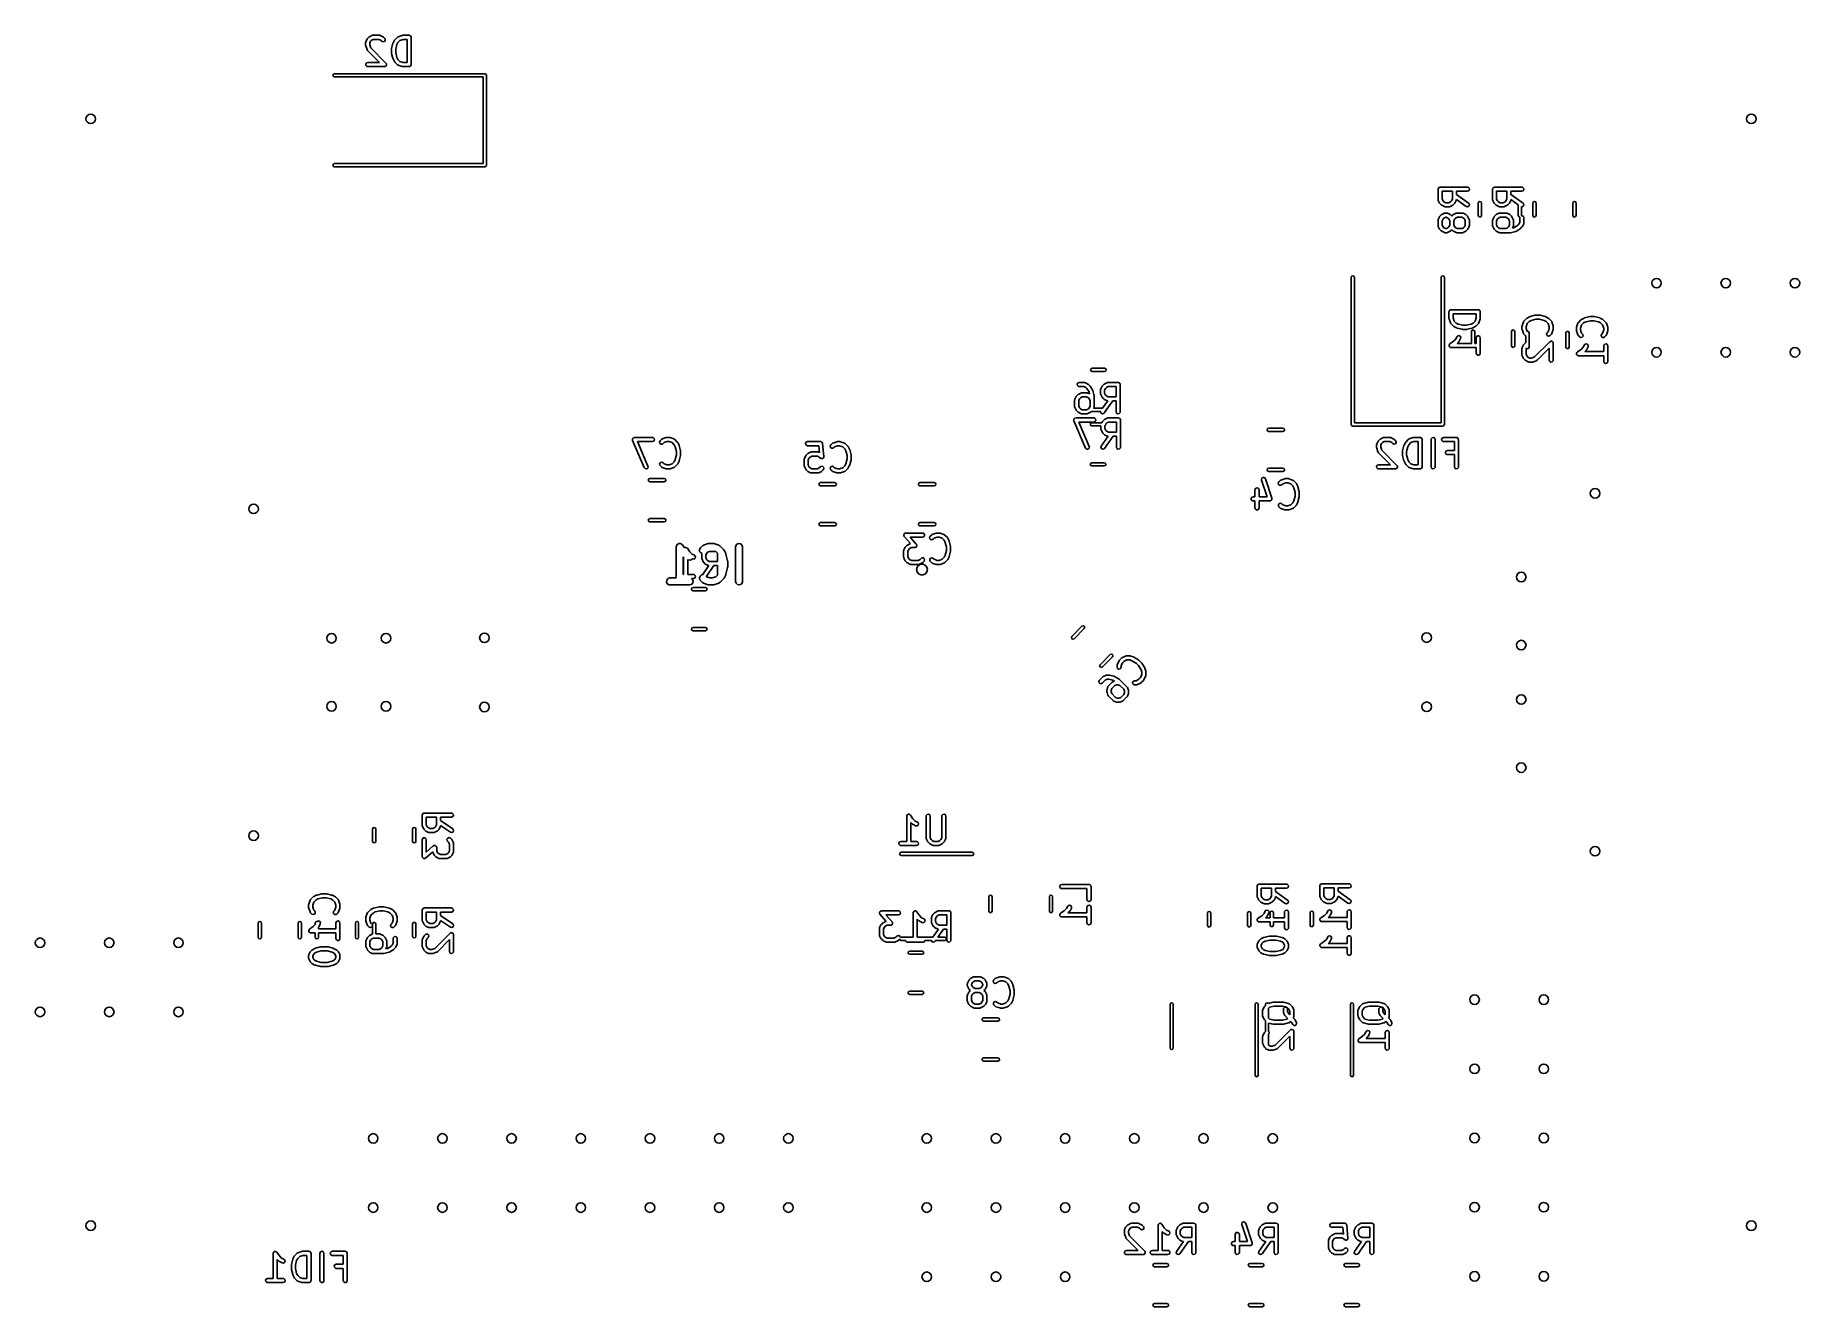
# Model space of a CAD drawing. Extents: x 0.32 to 2.87, y 0.28 to 2.12.
import ezdxf

# ---------------------------------------------------------------- set-up
doc = ezdxf.new("R2010")
doc.units = 0
doc.header["$MEASUREMENT"] = 0
doc.layers.add('BLACK', color=7, linetype='CONTINUOUS')

msp = doc.modelspace()

# ---------------------------------------------------------------- linework, layer by layer
at = {"layer": 'BLACK', "linetype": 'CONTINUOUS'}
for p, q in [((0.800054, 2.11626), (0.801929, 2.11813)), ((0.801929, 2.11813), (0.802652, 2.11864)), ((0.802652, 2.11864), (0.802696, 2.11869)), ((0.802696, 2.11869), (0.806446, 2.12056)), ((0.806446, 2.12056), (0.807429, 2.12085)), ((0.807429, 2.12085), (0.8076, 2.12081)), ((0.8076, 2.12081), (0.807766, 2.12087)), ((0.807766, 2.12087), (0.81714, 2.12087)), ((0.81714, 2.12087), (0.81815, 2.1207)), ((0.81815, 2.1207), (0.818285, 2.12058)), ((0.818285, 2.12058), (0.818461, 2.12056)), ((0.818461, 2.12056), (0.82221, 2.11869)), ((0.82221, 2.11869), (0.822919, 2.11816)), ((0.822919, 2.11816), (0.822977, 2.11813)), ((0.822977, 2.11813), (0.824852, 2.11626)), ((0.839424, 2.11438), (0.843174, 2.11813)), ((0.843174, 2.11813), (0.844014, 2.11872)), ((0.844014, 2.11872), (0.84419, 2.11874)), ((0.84419, 2.11874), (0.844328, 2.11885)), ((0.844328, 2.11885), (0.849952, 2.12072)), ((0.849952, 2.12072), (0.850825, 2.12085)), ((0.850825, 2.12085), (0.850886, 2.12087)), ((0.850886, 2.12087), (0.86026, 2.12087)), ((0.86026, 2.12087), (0.860643, 2.12081)), ((0.860643, 2.12081), (0.860772, 2.12083)), ((0.860772, 2.12083), (0.860886, 2.12076)), ((0.860886, 2.12076), (0.86127, 2.1207)), ((0.86127, 2.1207), (0.861857, 2.1202)), ((0.861857, 2.1202), (0.862522, 2.11982)), ((0.862522, 2.11982), (0.862613, 2.11957)), ((0.862613, 2.11957), (0.862817, 2.1194)), ((0.862817, 2.1194), (0.86295, 2.11864)), ((0.86295, 2.11864), (0.863212, 2.11792)), ((0.863212, 2.11792), (0.863212, 2.07855)), ((0.797314, 2.11042), (0.797492, 2.11143)), ((0.797314, 2.10667), (0.797314, 2.11042)), ((0.797336, 2.10661), (0.797314, 2.10667)), ((0.797466, 2.10574), (0.797336, 2.10661)), ((0.799341, 2.10011), (0.797466, 2.10574)), ((0.797492, 2.11143), (0.797606, 2.11157)), ((0.797606, 2.11157), (0.797626, 2.11174)), ((0.797626, 2.11174), (0.799501, 2.11549)), ((0.79945, 2.09998), (0.799341, 2.10011)), ((0.799466, 2.0998), (0.79945, 2.09998)), ((0.800054, 2.09896), (0.799466, 2.0998)), ((0.799501, 2.11549), (0.800027, 2.1162)), ((0.800027, 2.1162), (0.800054, 2.11626)), ((0.81751, 2.0815), (0.800054, 2.09896)), ((0.804569, 2.11242), (0.80322, 2.10972)), ((0.80322, 2.10972), (0.80322, 2.10715)), ((0.80322, 2.10715), (0.804723, 2.10264)), ((0.805766, 2.11362), (0.804569, 2.11242)), ((0.804723, 2.10264), (0.826727, 2.08064)), ((0.808463, 2.11497), (0.805766, 2.11362)), ((0.816443, 2.11497), (0.808463, 2.11497)), ((0.81914, 2.11362), (0.816443, 2.11497)), ((0.820676, 2.11208), (0.81914, 2.11362)), ((0.822507, 2.11123), (0.820676, 2.11208)), ((0.824458, 2.11175), (0.822507, 2.11123)), ((0.825616, 2.11341), (0.824458, 2.11175)), ((0.824852, 2.11626), (0.82544, 2.11542)), ((0.82544, 2.11542), (0.825616, 2.11341)), ((0.83481, 2.10105), (0.834912, 2.10163)), ((0.83481, 2.09542), (0.83481, 2.10105)), ((0.834856, 2.0953), (0.83481, 2.09542)), ((0.834898, 2.09471), (0.834856, 2.0953)), ((0.834898, 2.10176), (0.836773, 2.10926)), ((0.834912, 2.10163), (0.834898, 2.10176)), ((0.836773, 2.08721), (0.834898, 2.09471)), ((0.836773, 2.10926), (0.83698, 2.10973)), ((0.83698, 2.10973), (0.836996, 2.10987)), ((0.836996, 2.10987), (0.838871, 2.11362)), ((0.838871, 2.11362), (0.839397, 2.11433)), ((0.839397, 2.11433), (0.839424, 2.11438)), ((0.842423, 2.10752), (0.840715, 2.10068)), ((0.840715, 2.10068), (0.840715, 2.09579)), ((0.840715, 2.09579), (0.842423, 2.08895)), ((0.843939, 2.11055), (0.842423, 2.10752)), ((0.846856, 2.11346), (0.843939, 2.11055)), ((0.851365, 2.11497), (0.846856, 2.11346)), ((0.857307, 2.11497), (0.851365, 2.11497)), ((0.857307, 2.0815), (0.857307, 2.11497)), ((0.797359, 2.07906), (0.798369, 2.08081)), ((0.79771, 2.07707), (0.797359, 2.07906)), ((0.799257, 2.07578), (0.79771, 2.07707)), ((0.798369, 2.08081), (0.800267, 2.0815)), ((0.800267, 2.0756), (0.799257, 2.07578)), ((0.800267, 2.0815), (0.81751, 2.0815)), ((0.824639, 2.0756), (0.800267, 2.0756)), ((0.825474, 2.0759), (0.824639, 2.0756)), ((0.826333, 2.07613), (0.825474, 2.0759)), ((0.82641, 2.07624), (0.826333, 2.07613)), ((0.826537, 2.07629), (0.82641, 2.07624)), ((0.826981, 2.07706), (0.826537, 2.07629)), ((0.826727, 2.08064), (0.827097, 2.08011)), ((0.827491, 2.07779), (0.826981, 2.07706)), ((0.827097, 2.08011), (0.827196, 2.08003)), ((0.827196, 2.08003), (0.82721, 2.07995)), ((0.82721, 2.07995), (0.827315, 2.0798)), ((0.827315, 2.0798), (0.827393, 2.07891)), ((0.827393, 2.07891), (0.827547, 2.07804)), ((0.827547, 2.07804), (0.827479, 2.07792)), ((0.827479, 2.07792), (0.827491, 2.07779)), ((0.836851, 2.08709), (0.836773, 2.08721)), ((0.836996, 2.0866), (0.836851, 2.08709)), ((0.838871, 2.08285), (0.836996, 2.0866)), ((0.838918, 2.08281), (0.838871, 2.08285)), ((0.839424, 2.08209), (0.838918, 2.08281)), ((0.843174, 2.07834), (0.839424, 2.08209)), ((0.842423, 2.08895), (0.843939, 2.08592)), ((0.843334, 2.07826), (0.843174, 2.07834)), ((0.843426, 2.07811), (0.843334, 2.07826)), ((0.844328, 2.07762), (0.843426, 2.07811)), ((0.843939, 2.08592), (0.846857, 2.08301)), ((0.849952, 2.07575), (0.844328, 2.07762)), ((0.846857, 2.08301), (0.851365, 2.0815)), ((0.850016, 2.07575), (0.849952, 2.07575)), ((0.850886, 2.0756), (0.850016, 2.07575)), ((0.86026, 2.0756), (0.850886, 2.0756)), ((0.851365, 2.0815), (0.857307, 2.0815)), ((0.86098, 2.07586), (0.86026, 2.0756)), ((0.861736, 2.07599), (0.86098, 2.07586)), ((0.861907, 2.0762), (0.861736, 2.07599)), ((0.862158, 2.07629), (0.861907, 2.0762)), ((0.862541, 2.07695), (0.862158, 2.07629)), ((0.863034, 2.07754), (0.862541, 2.07695)), ((0.863102, 2.07792), (0.863034, 2.07754)), ((0.863168, 2.07804), (0.863102, 2.07792)), ((0.863212, 2.07855), (0.863145, 2.07817)), ((0.863145, 2.07817), (0.863168, 2.07804)), ((0.750098, 2.06299), (0.75079, 2.06466)), ((0.75079, 2.06132), (0.750098, 2.06299)), ((0.75079, 2.06466), (0.752461, 2.06535)), ((0.752461, 2.06063), (0.75079, 2.06132)), ((0.752461, 2.06535), (0.96939, 2.06535)), ((0.967028, 2.06063), (0.752461, 2.06063)), ((0.967028, 1.93543), (0.967028, 2.06063)), ((0.96939, 2.06535), (0.97106, 2.06466)), ((0.97106, 2.06466), (0.971752, 2.06299)), ((0.971752, 2.06299), (0.971752, 1.93307)), ((0.750098, 1.93307), (0.75079, 1.93474)), ((0.75079, 1.9314), (0.750098, 1.93307)), ((0.75079, 1.93474), (0.752461, 1.93543)), ((0.752461, 1.93071), (0.75079, 1.9314)), ((0.752461, 1.93543), (0.967028, 1.93543)), ((0.96939, 1.93071), (0.752461, 1.93071)), ((0.97106, 1.9314), (0.96939, 1.93071)), ((0.971752, 1.93307), (0.97106, 1.9314)), ((2.34724, 1.89835), (2.3473, 1.89873)), ((2.34724, 1.88335), (2.34724, 1.89835)), ((2.34728, 1.89886), (2.34735, 1.89898)), ((2.3473, 1.89873), (2.34728, 1.89886)), ((2.34735, 1.89898), (2.34742, 1.89936)), ((2.34742, 1.89936), (2.34791, 1.89995)), ((2.34791, 1.89995), (2.34829, 1.90061)), ((2.34829, 1.90061), (2.34854, 1.9007)), ((2.34854, 1.9007), (2.34871, 1.90091)), ((2.34871, 1.90091), (2.34947, 1.90104)), ((2.34947, 1.90104), (2.35019, 1.9013)), ((2.35019, 1.9013), (2.38956, 1.9013)), ((2.36786, 1.8954), (2.35314, 1.8954)), ((2.35314, 1.8954), (2.35314, 1.88405)), ((2.36786, 1.88405), (2.36786, 1.8954)), ((2.38956, 1.8954), (2.37376, 1.8954)), ((2.37376, 1.8954), (2.37376, 1.89051)), ((2.37376, 1.89051), (2.39125, 1.87827)), ((2.38956, 1.9013), (2.39057, 1.90112)), ((2.39146, 1.89609), (2.38956, 1.8954)), ((2.39057, 1.90112), (2.39212, 1.89983)), ((2.39247, 1.89784), (2.39146, 1.89609)), ((2.39212, 1.89983), (2.39247, 1.89784)), ((2.42598, 1.89835), (2.42604, 1.89873)), ((2.42598, 1.88335), (2.42598, 1.89835)), ((2.42602, 1.89886), (2.42609, 1.89898)), ((2.42604, 1.89873), (2.42602, 1.89886)), ((2.42609, 1.89898), (2.42616, 1.89936)), ((2.42616, 1.89936), (2.42665, 1.89995)), ((2.42665, 1.89995), (2.42703, 1.90061)), ((2.42703, 1.90061), (2.42728, 1.9007)), ((2.42728, 1.9007), (2.42745, 1.90091)), ((2.42745, 1.90091), (2.42821, 1.90104)), ((2.42821, 1.90104), (2.42893, 1.9013)), ((2.42893, 1.9013), (2.4683, 1.9013)), ((2.4466, 1.8954), (2.43188, 1.8954)), ((2.43188, 1.8954), (2.43188, 1.88405)), ((2.4466, 1.88405), (2.4466, 1.8954)), ((2.4683, 1.8954), (2.45251, 1.8954)), ((2.45251, 1.8954), (2.45251, 1.89051)), ((2.45251, 1.89051), (2.46999, 1.87827)), ((2.4683, 1.9013), (2.46931, 1.90112)), ((2.4702, 1.89609), (2.4683, 1.8954)), ((2.46931, 1.90112), (2.47086, 1.89983)), ((2.47121, 1.89784), (2.4702, 1.89609)), ((2.47086, 1.89983), (2.47121, 1.89784)), ((2.3473, 1.88319), (2.34724, 1.88335)), ((2.34726, 1.88301), (2.3473, 1.88319)), ((2.34755, 1.88203), (2.34726, 1.88301)), ((2.34942, 1.87828), (2.34755, 1.88203)), ((2.34947, 1.87824), (2.34942, 1.87828)), ((2.34998, 1.87751), (2.34947, 1.87824)), ((2.35185, 1.87564), (2.34998, 1.87751)), ((2.35191, 1.87561), (2.35185, 1.87564)), ((2.35185, 1.86107), (2.35257, 1.86157)), ((2.35262, 1.87509), (2.35191, 1.87561)), ((2.35257, 1.86157), (2.35262, 1.86162)), ((2.35637, 1.87321), (2.35262, 1.87509)), ((2.35262, 1.86162), (2.35637, 1.8635)), ((2.35314, 1.88405), (2.35449, 1.88135)), ((2.35449, 1.88135), (2.35569, 1.88015)), ((2.35569, 1.88015), (2.35839, 1.87881)), ((2.35654, 1.87319), (2.35637, 1.87321)), ((2.35637, 1.8635), (2.35735, 1.86379)), ((2.35668, 1.87308), (2.35654, 1.87319)), ((2.35769, 1.8729), (2.35668, 1.87308)), ((2.35735, 1.86379), (2.35752, 1.86375)), ((2.35752, 1.86375), (2.35769, 1.86381)), ((2.36331, 1.8729), (2.35769, 1.8729)), ((2.35769, 1.86381), (2.35956, 1.86381)), ((2.35839, 1.87881), (2.36262, 1.87881)), ((2.35956, 1.86381), (2.36057, 1.86363)), ((2.36057, 1.86363), (2.36071, 1.86352)), ((2.36071, 1.86352), (2.36088, 1.8635)), ((2.36088, 1.8635), (2.36463, 1.86162)), ((2.36262, 1.87881), (2.36531, 1.88015)), ((2.36348, 1.87296), (2.36331, 1.8729)), ((2.36365, 1.87292), (2.36348, 1.87296)), ((2.36463, 1.87321), (2.36365, 1.87292)), ((2.36838, 1.87509), (2.36463, 1.87321)), ((2.36463, 1.86162), (2.36534, 1.8611)), ((2.36531, 1.88015), (2.36651, 1.88135)), ((2.36651, 1.88135), (2.36786, 1.88405)), ((2.36843, 1.87513), (2.36838, 1.87509)), ((2.36915, 1.87564), (2.36843, 1.87513)), ((2.36872, 1.86107), (2.36945, 1.86157)), ((2.37103, 1.87751), (2.36915, 1.87564)), ((2.36945, 1.86157), (2.36949, 1.86162)), ((2.36949, 1.86162), (2.37324, 1.8635)), ((2.37105, 1.87757), (2.37103, 1.87751)), ((2.37158, 1.87828), (2.37105, 1.87757)), ((2.37345, 1.88203), (2.37158, 1.87828)), ((2.37324, 1.8635), (2.37422, 1.86379)), ((2.37347, 1.88221), (2.37345, 1.88203)), ((2.37359, 1.88234), (2.37347, 1.88221)), ((2.37376, 1.88331), (2.37359, 1.88234)), ((2.38787, 1.87343), (2.37376, 1.88331)), ((2.37422, 1.86379), (2.3744, 1.86375)), ((2.3744, 1.86375), (2.37456, 1.86381)), ((2.37456, 1.86381), (2.38206, 1.86381)), ((2.38206, 1.86381), (2.38307, 1.86363)), ((2.38307, 1.86363), (2.38321, 1.86352)), ((2.38321, 1.86352), (2.38338, 1.8635)), ((2.38338, 1.8635), (2.38713, 1.86162)), ((2.38713, 1.86162), (2.38784, 1.8611)), ((2.38982, 1.87291), (2.38787, 1.87343)), ((2.39165, 1.87377), (2.38982, 1.87291)), ((2.39125, 1.87827), (2.39198, 1.87755)), ((2.3925, 1.8756), (2.39165, 1.87377)), ((2.39198, 1.87755), (2.3925, 1.8756)), ((2.40531, 1.87823), (2.40601, 1.8799)), ((2.40531, 1.86035), (2.40531, 1.87823)), ((2.40601, 1.8799), (2.40768, 1.88059)), ((2.40768, 1.88059), (2.40935, 1.8799)), ((2.40935, 1.8799), (2.41004, 1.87823)), ((2.41004, 1.87823), (2.41004, 1.86035)), ((2.42604, 1.88319), (2.42598, 1.88335)), ((2.426, 1.88301), (2.42604, 1.88319)), ((2.42629, 1.88203), (2.426, 1.88301)), ((2.42816, 1.87828), (2.42629, 1.88203)), ((2.42821, 1.87824), (2.42816, 1.87828)), ((2.42872, 1.87751), (2.42821, 1.87824)), ((2.43059, 1.87564), (2.42872, 1.87751)), ((2.43065, 1.87561), (2.43059, 1.87564)), ((2.43059, 1.86107), (2.43131, 1.86157)), ((2.43136, 1.87509), (2.43065, 1.87561)), ((2.43131, 1.86157), (2.43136, 1.86162)), ((2.43511, 1.87321), (2.43136, 1.87509)), ((2.43136, 1.86162), (2.43511, 1.8635)), ((2.43188, 1.88405), (2.43323, 1.88135)), ((2.43323, 1.88135), (2.43443, 1.88015)), ((2.43443, 1.88015), (2.43713, 1.87881)), ((2.43528, 1.87319), (2.43511, 1.87321)), ((2.43511, 1.8635), (2.43609, 1.86379)), ((2.43542, 1.87308), (2.43528, 1.87319)), ((2.43643, 1.8729), (2.43542, 1.87308)), ((2.43609, 1.86379), (2.43626, 1.86375)), ((2.43626, 1.86375), (2.43643, 1.86381)), ((2.44205, 1.8729), (2.43643, 1.8729)), ((2.43643, 1.86381), (2.4458, 1.86381)), ((2.43713, 1.87881), (2.44136, 1.87881)), ((2.44136, 1.87881), (2.44405, 1.88015)), ((2.44222, 1.87296), (2.44205, 1.8729)), ((2.44239, 1.87292), (2.44222, 1.87296)), ((2.44337, 1.87321), (2.44239, 1.87292)), ((2.44712, 1.87509), (2.44337, 1.87321)), ((2.44405, 1.88015), (2.44525, 1.88135)), ((2.44525, 1.88135), (2.4466, 1.88405)), ((2.4458, 1.86381), (2.44681, 1.86363)), ((2.44681, 1.86363), (2.44695, 1.86352)), ((2.44695, 1.86352), (2.44712, 1.8635)), ((2.44717, 1.87513), (2.44712, 1.87509)), ((2.44712, 1.8635), (2.45087, 1.86162)), ((2.44789, 1.87564), (2.44717, 1.87513)), ((2.44977, 1.87751), (2.44789, 1.87564)), ((2.44979, 1.87757), (2.44977, 1.87751)), ((2.45032, 1.87828), (2.44979, 1.87757)), ((2.45219, 1.88203), (2.45032, 1.87828)), ((2.45087, 1.86162), (2.45158, 1.8611)), ((2.45221, 1.88221), (2.45219, 1.88203)), ((2.45233, 1.88234), (2.45221, 1.88221)), ((2.4525, 1.88331), (2.45233, 1.88234)), ((2.46319, 1.87583), (2.4525, 1.88331)), ((2.46319, 1.86035), (2.46319, 1.87583)), ((2.46856, 1.87291), (2.46791, 1.87308)), ((2.46791, 1.87308), (2.46791, 1.86035)), ((2.47039, 1.87377), (2.46856, 1.87291)), ((2.46999, 1.87827), (2.47072, 1.87755)), ((2.47124, 1.8756), (2.47039, 1.87377)), ((2.47072, 1.87755), (2.47124, 1.8756)), ((2.48406, 1.87823), (2.48475, 1.8799)), ((2.48406, 1.86035), (2.48406, 1.87823)), ((2.48475, 1.8799), (2.48642, 1.88059)), ((2.48642, 1.88059), (2.48809, 1.8799)), ((2.48809, 1.8799), (2.48878, 1.87823)), ((2.48878, 1.87823), (2.48878, 1.86035)), ((2.54193, 1.87823), (2.54262, 1.8799)), ((2.54193, 1.86035), (2.54193, 1.87823)), ((2.54262, 1.8799), (2.54429, 1.88059)), ((2.54429, 1.88059), (2.54596, 1.8799)), ((2.54596, 1.8799), (2.54665, 1.87823)), ((2.54665, 1.87823), (2.54665, 1.86035)), ((2.34724, 1.85336), (2.34742, 1.85437)), ((2.34724, 1.84586), (2.34724, 1.85336)), ((2.3473, 1.84569), (2.34724, 1.84586)), ((2.34726, 1.84552), (2.3473, 1.84569)), ((2.34755, 1.84454), (2.34726, 1.84552)), ((2.34742, 1.85437), (2.34753, 1.8545)), ((2.34753, 1.8545), (2.34755, 1.85468)), ((2.34755, 1.85468), (2.34942, 1.85843)), ((2.34942, 1.84079), (2.34755, 1.84454)), ((2.34942, 1.85843), (2.34995, 1.85913)), ((2.34947, 1.84074), (2.34942, 1.84079)), ((2.34998, 1.84002), (2.34947, 1.84074)), ((2.34995, 1.85913), (2.34998, 1.85919)), ((2.34998, 1.85919), (2.35185, 1.86107)), ((2.35185, 1.83814), (2.34998, 1.84002)), ((2.35191, 1.83812), (2.35185, 1.83814)), ((2.35262, 1.83759), (2.35191, 1.83812)), ((2.35637, 1.83572), (2.35262, 1.83759)), ((2.35449, 1.85536), (2.35314, 1.85266)), ((2.35314, 1.85266), (2.35314, 1.84655)), ((2.35314, 1.84655), (2.35449, 1.84386)), ((2.35569, 1.85655), (2.35449, 1.85536)), ((2.35449, 1.84386), (2.35569, 1.84266)), ((2.35839, 1.8579), (2.35569, 1.85655)), ((2.35569, 1.84266), (2.35839, 1.84131)), ((2.35887, 1.8579), (2.35839, 1.8579)), ((2.35839, 1.84131), (2.35887, 1.84131)), ((2.36156, 1.85655), (2.35887, 1.8579)), ((2.35887, 1.84131), (2.36156, 1.84266)), ((2.36463, 1.83759), (2.36088, 1.83572)), ((2.36276, 1.85536), (2.36156, 1.85655)), ((2.36156, 1.84266), (2.36276, 1.84386)), ((2.36411, 1.85266), (2.36276, 1.85536)), ((2.36276, 1.84386), (2.36411, 1.84655)), ((2.36411, 1.84655), (2.36411, 1.85266)), ((2.36468, 1.83764), (2.36463, 1.83759)), ((2.3654, 1.83814), (2.36468, 1.83764)), ((2.36534, 1.8611), (2.3654, 1.86107)), ((2.3654, 1.86107), (2.36706, 1.85941)), ((2.36706, 1.83981), (2.3654, 1.83814)), ((2.36706, 1.85941), (2.36872, 1.86107)), ((2.36872, 1.83814), (2.36706, 1.83981)), ((2.36878, 1.83812), (2.36872, 1.83814)), ((2.36949, 1.83759), (2.36878, 1.83812)), ((2.37324, 1.83572), (2.36949, 1.83759)), ((2.37136, 1.85536), (2.37002, 1.85266)), ((2.37002, 1.85266), (2.37002, 1.84655)), ((2.37002, 1.84655), (2.37136, 1.84386)), ((2.37256, 1.85655), (2.37136, 1.85536)), ((2.37136, 1.84386), (2.37256, 1.84266)), ((2.37526, 1.8579), (2.37256, 1.85655)), ((2.37256, 1.84266), (2.37526, 1.84131)), ((2.38136, 1.8579), (2.37526, 1.8579)), ((2.37526, 1.84131), (2.38136, 1.84131)), ((2.38406, 1.85655), (2.38136, 1.8579)), ((2.38136, 1.84131), (2.38406, 1.84266)), ((2.38713, 1.83759), (2.38338, 1.83572)), ((2.38526, 1.85536), (2.38406, 1.85655)), ((2.38406, 1.84266), (2.38526, 1.84386)), ((2.38661, 1.85266), (2.38526, 1.85536)), ((2.38526, 1.84386), (2.38661, 1.84655)), ((2.38661, 1.84655), (2.38661, 1.85266)), ((2.38718, 1.83764), (2.38713, 1.83759)), ((2.3879, 1.83814), (2.38718, 1.83764)), ((2.38784, 1.8611), (2.3879, 1.86107)), ((2.3879, 1.86107), (2.38977, 1.85919)), ((2.38977, 1.84002), (2.3879, 1.83814)), ((2.38977, 1.85919), (2.39028, 1.85847)), ((2.3898, 1.84008), (2.38977, 1.84002)), ((2.39033, 1.84079), (2.3898, 1.84008)), ((2.39028, 1.85847), (2.39033, 1.85843)), ((2.39033, 1.85843), (2.3922, 1.85468)), ((2.3922, 1.84454), (2.39033, 1.84079)), ((2.3922, 1.85468), (2.39249, 1.85369)), ((2.39222, 1.84471), (2.3922, 1.84454)), ((2.39233, 1.84485), (2.39222, 1.84471)), ((2.39251, 1.84586), (2.39233, 1.84485)), ((2.39249, 1.85369), (2.39245, 1.85352)), ((2.39245, 1.85352), (2.39251, 1.85336)), ((2.39251, 1.85336), (2.39251, 1.84586)), ((2.40601, 1.85868), (2.40531, 1.86035)), ((2.40768, 1.85799), (2.40601, 1.85868)), ((2.40935, 1.85868), (2.40768, 1.85799)), ((2.41004, 1.86035), (2.40935, 1.85868)), ((2.42598, 1.85336), (2.42616, 1.85437)), ((2.42598, 1.84586), (2.42598, 1.85336)), ((2.42604, 1.84569), (2.42598, 1.84586)), ((2.426, 1.84552), (2.42604, 1.84569)), ((2.42629, 1.84454), (2.426, 1.84552)), ((2.42616, 1.85437), (2.42627, 1.8545)), ((2.42627, 1.8545), (2.42629, 1.85468)), ((2.42629, 1.85468), (2.42816, 1.85843)), ((2.42816, 1.84079), (2.42629, 1.84454)), ((2.42816, 1.85843), (2.42869, 1.85913)), ((2.42821, 1.84074), (2.42816, 1.84079)), ((2.42872, 1.84002), (2.42821, 1.84074)), ((2.42869, 1.85913), (2.42872, 1.85919)), ((2.42872, 1.85919), (2.43059, 1.86107)), ((2.43059, 1.83814), (2.42872, 1.84002)), ((2.43065, 1.83812), (2.43059, 1.83814)), ((2.43136, 1.83759), (2.43065, 1.83812)), ((2.43511, 1.83572), (2.43136, 1.83759)), ((2.43323, 1.85536), (2.43188, 1.85266)), ((2.43188, 1.85266), (2.43188, 1.84655)), ((2.43188, 1.84655), (2.43323, 1.84386)), ((2.43443, 1.85655), (2.43323, 1.85536)), ((2.43323, 1.84386), (2.43443, 1.84266)), ((2.43713, 1.8579), (2.43443, 1.85655)), ((2.43443, 1.84266), (2.43713, 1.84131)), ((2.44511, 1.8579), (2.43713, 1.8579)), ((2.43713, 1.84131), (2.44511, 1.84131)), ((2.4478, 1.85655), (2.44511, 1.8579)), ((2.44511, 1.84131), (2.4478, 1.84266)), ((2.449, 1.85536), (2.4478, 1.85655)), ((2.4478, 1.84266), (2.449, 1.84386)), ((2.45035, 1.85266), (2.449, 1.85536)), ((2.449, 1.84386), (2.45035, 1.84655)), ((2.45035, 1.84655), (2.45035, 1.85266)), ((2.45158, 1.8611), (2.45164, 1.86107)), ((2.45164, 1.86107), (2.45351, 1.85919)), ((2.45964, 1.83737), (2.45214, 1.83549)), ((2.45351, 1.85919), (2.45402, 1.85847)), ((2.45402, 1.85847), (2.45407, 1.85843)), ((2.45407, 1.85843), (2.45594, 1.85468)), ((2.45594, 1.84454), (2.4548, 1.84224)), ((2.4548, 1.84224), (2.45771, 1.84297)), ((2.45594, 1.85468), (2.45624, 1.85369)), ((2.45596, 1.84471), (2.45594, 1.84454)), ((2.45608, 1.84485), (2.45596, 1.84471)), ((2.45625, 1.84586), (2.45608, 1.84485)), ((2.45624, 1.85369), (2.45619, 1.85352)), ((2.45619, 1.85352), (2.45625, 1.85336)), ((2.45625, 1.85336), (2.45625, 1.84586)), ((2.45771, 1.84297), (2.46267, 1.84628)), ((2.45966, 1.83738), (2.45964, 1.83737)), ((2.46056, 1.83778), (2.45966, 1.83738)), ((2.46619, 1.84153), (2.46056, 1.83778)), ((2.46267, 1.84628), (2.464, 1.84761)), ((2.46388, 1.85868), (2.46319, 1.86035)), ((2.46551, 1.85801), (2.46388, 1.85868)), ((2.464, 1.84761), (2.46535, 1.8503)), ((2.46535, 1.85711), (2.46551, 1.85801)), ((2.46535, 1.8503), (2.46535, 1.85711)), ((2.46627, 1.84164), (2.46619, 1.84153)), ((2.46664, 1.84189), (2.46627, 1.84164)), ((2.46851, 1.84377), (2.46664, 1.84189)), ((2.46791, 1.86035), (2.46769, 1.85982)), ((2.46769, 1.85982), (2.46881, 1.86001)), ((2.46854, 1.84383), (2.46851, 1.84377)), ((2.46907, 1.84454), (2.46854, 1.84383)), ((2.46881, 1.86001), (2.47056, 1.859)), ((2.47094, 1.84829), (2.46907, 1.84454)), ((2.47056, 1.859), (2.47125, 1.85711)), ((2.47096, 1.84846), (2.47094, 1.84829)), ((2.47107, 1.8486), (2.47096, 1.84846)), ((2.47125, 1.84961), (2.47107, 1.8486)), ((2.47125, 1.85711), (2.47125, 1.84961)), ((2.48475, 1.85868), (2.48406, 1.86035)), ((2.48642, 1.85799), (2.48475, 1.85868)), ((2.48809, 1.85868), (2.48642, 1.85799)), ((2.48878, 1.86035), (2.48809, 1.85868)), ((2.54262, 1.85868), (2.54193, 1.86035)), ((2.54429, 1.85799), (2.54262, 1.85868)), ((2.54596, 1.85868), (2.54429, 1.85799)), ((2.54665, 1.86035), (2.54596, 1.85868)), ((2.35654, 1.8357), (2.35637, 1.83572)), ((2.35668, 1.83558), (2.35654, 1.8357)), ((2.35769, 1.8354), (2.35668, 1.83558)), ((2.35956, 1.8354), (2.35769, 1.8354)), ((2.35973, 1.83547), (2.35956, 1.8354)), ((2.3599, 1.83542), (2.35973, 1.83547)), ((2.36088, 1.83572), (2.3599, 1.83542)), ((2.37342, 1.8357), (2.37324, 1.83572)), ((2.37355, 1.83558), (2.37342, 1.8357)), ((2.37456, 1.8354), (2.37355, 1.83558)), ((2.38206, 1.8354), (2.37456, 1.8354)), ((2.38223, 1.83547), (2.38206, 1.8354)), ((2.3824, 1.83542), (2.38223, 1.83547)), ((2.38338, 1.83572), (2.3824, 1.83542)), ((2.43528, 1.8357), (2.43511, 1.83572)), ((2.43542, 1.83558), (2.43528, 1.8357)), ((2.43643, 1.8354), (2.43542, 1.83558)), ((2.45143, 1.8354), (2.43643, 1.8354)), ((2.45156, 1.83545), (2.45143, 1.8354)), ((2.45214, 1.83549), (2.45156, 1.83545)), ((2.22165, 1.77087), (2.22235, 1.77254)), ((2.22165, 1.55827), (2.22165, 1.77087)), ((2.22235, 1.77254), (2.22402, 1.77323)), ((2.22402, 1.77323), (2.22569, 1.77254)), ((2.22569, 1.77254), (2.22638, 1.77087)), ((2.22638, 1.77087), (2.22638, 1.56063)), ((2.35157, 1.77087), (2.35227, 1.77254)), ((2.35157, 1.56063), (2.35157, 1.77087)), ((2.35227, 1.77254), (2.35394, 1.77323)), ((2.35394, 1.77323), (2.35561, 1.77254)), ((2.35561, 1.77254), (2.3563, 1.77087)), ((2.3563, 1.77087), (2.3563, 1.55827)), ((2.36299, 1.72118), (2.36305, 1.72157)), ((2.36299, 1.71181), (2.36299, 1.72118)), ((2.36301, 1.71175), (2.36299, 1.71181)), ((2.36314, 1.71088), (2.36301, 1.71175)), ((2.36303, 1.7217), (2.3631, 1.72181)), ((2.36305, 1.72157), (2.36303, 1.7217)), ((2.3631, 1.72181), (2.36316, 1.72219)), ((2.36501, 1.70525), (2.36314, 1.71088)), ((2.36316, 1.72219), (2.36366, 1.72278)), ((2.36366, 1.72278), (2.36404, 1.72345)), ((2.36404, 1.72345), (2.36429, 1.72354)), ((2.36429, 1.72354), (2.36446, 1.72374)), ((2.36446, 1.72374), (2.36522, 1.72388)), ((2.36522, 1.72388), (2.36594, 1.72414)), ((2.36594, 1.72414), (2.40531, 1.72414)), ((2.40236, 1.71823), (2.36889, 1.71823)), ((2.36889, 1.71823), (2.36889, 1.71229)), ((2.36889, 1.71229), (2.37039, 1.70778)), ((2.40085, 1.70778), (2.40236, 1.71229)), ((2.40236, 1.71229), (2.40236, 1.71823)), ((2.40531, 1.72414), (2.40569, 1.72407)), ((2.40569, 1.72407), (2.40582, 1.72409)), ((2.40582, 1.72409), (2.40593, 1.72403)), ((2.40593, 1.72403), (2.40632, 1.72396)), ((2.40811, 1.71088), (2.40623, 1.70525)), ((2.40632, 1.72396), (2.40691, 1.72347)), ((2.40691, 1.72347), (2.40757, 1.72308)), ((2.40757, 1.72308), (2.40766, 1.72283)), ((2.40766, 1.72283), (2.40787, 1.72266)), ((2.40787, 1.72266), (2.408, 1.72191)), ((2.408, 1.72191), (2.40826, 1.72118)), ((2.40826, 1.71181), (2.40811, 1.71094)), ((2.40811, 1.71094), (2.40811, 1.71088)), ((2.40826, 1.72118), (2.40826, 1.71181)), ((2.47124, 1.70781), (2.47499, 1.71156)), ((2.47499, 1.71156), (2.47571, 1.71206)), ((2.47571, 1.71206), (2.47575, 1.71211)), ((2.47575, 1.71211), (2.4795, 1.71398)), ((2.48185, 1.70856), (2.47882, 1.70704)), ((2.4795, 1.71398), (2.47999, 1.71413)), ((2.47999, 1.71413), (2.48011, 1.71421)), ((2.48011, 1.71421), (2.48761, 1.71608)), ((2.48869, 1.71026), (2.48185, 1.70856)), ((2.48761, 1.71608), (2.48819, 1.71612)), ((2.48819, 1.71612), (2.48832, 1.71617)), ((2.48832, 1.71617), (2.49395, 1.71617)), ((2.49358, 1.71026), (2.48869, 1.71026)), ((2.50042, 1.70856), (2.49358, 1.71026)), ((2.49395, 1.71617), (2.49453, 1.71607)), ((2.49453, 1.71607), (2.49466, 1.71608)), ((2.49466, 1.71608), (2.50216, 1.71421)), ((2.50345, 1.70704), (2.50042, 1.70856)), ((2.50216, 1.71421), (2.50263, 1.714)), ((2.50263, 1.714), (2.50277, 1.71398)), ((2.50277, 1.71398), (2.50652, 1.71211)), ((2.50652, 1.71211), (2.50722, 1.71158)), ((2.50722, 1.71158), (2.50728, 1.71156)), ((2.50728, 1.71156), (2.51103, 1.70781)), ((2.54998, 1.70584), (2.55373, 1.70959)), ((2.55373, 1.70959), (2.55445, 1.71009)), ((2.55445, 1.71009), (2.55449, 1.71014)), ((2.55449, 1.71014), (2.55824, 1.71201)), ((2.55824, 1.71201), (2.55873, 1.71216)), ((2.55873, 1.71216), (2.55885, 1.71224)), ((2.55885, 1.71224), (2.56635, 1.71411)), ((2.56635, 1.71411), (2.56693, 1.71415)), ((2.56693, 1.71415), (2.56706, 1.7142)), ((2.56706, 1.7142), (2.57269, 1.7142)), ((2.57269, 1.7142), (2.57327, 1.7141)), ((2.57327, 1.7141), (2.5734, 1.71411)), ((2.5734, 1.71411), (2.5809, 1.71224)), ((2.5809, 1.71224), (2.58137, 1.71203)), ((2.58137, 1.71203), (2.58151, 1.71201)), ((2.58151, 1.71201), (2.58526, 1.71014)), ((2.58526, 1.71014), (2.58597, 1.70961)), ((2.58597, 1.70961), (2.58602, 1.70959)), ((2.58602, 1.70959), (2.58977, 1.70584)), ((2.36512, 1.70511), (2.36501, 1.70525)), ((2.36514, 1.70494), (2.36512, 1.70511)), ((2.36572, 1.7041), (2.36514, 1.70494)), ((2.36947, 1.70035), (2.36572, 1.7041)), ((2.36953, 1.70032), (2.36947, 1.70035)), ((2.37024, 1.6998), (2.36953, 1.70032)), ((2.37399, 1.69792), (2.37024, 1.6998)), ((2.37039, 1.70778), (2.37331, 1.70486)), ((2.37288, 1.68169), (2.37455, 1.68501)), ((2.37331, 1.70486), (2.37634, 1.70335)), ((2.37413, 1.69791), (2.37399, 1.69792)), ((2.3746, 1.6977), (2.37413, 1.69791)), ((2.37455, 1.68501), (2.37516, 1.68583)), ((2.38209, 1.69582), (2.3746, 1.6977)), ((2.37516, 1.68583), (2.37701, 1.68664)), ((2.37634, 1.70335), (2.38317, 1.70164)), ((2.37701, 1.68664), (2.37895, 1.68606)), ((2.37895, 1.68606), (2.38006, 1.68438)), ((2.38006, 1.68438), (2.37983, 1.68237)), ((2.38223, 1.69584), (2.38209, 1.69582)), ((2.38281, 1.69573), (2.38223, 1.69584)), ((2.38843, 1.69573), (2.38281, 1.69573)), ((2.38317, 1.70164), (2.38807, 1.70164)), ((2.38807, 1.70164), (2.3949, 1.70335)), ((2.38856, 1.69578), (2.38843, 1.69573)), ((2.38915, 1.69582), (2.38856, 1.69578)), ((2.39665, 1.6977), (2.38915, 1.69582)), ((2.3949, 1.70335), (2.39793, 1.70486)), ((2.39547, 1.69257), (2.39616, 1.69424)), ((2.39547, 1.67539), (2.39547, 1.69257)), ((2.39616, 1.69424), (2.39783, 1.69493)), ((2.39677, 1.69778), (2.39665, 1.6977)), ((2.39725, 1.69792), (2.39677, 1.69778)), ((2.401, 1.6998), (2.39725, 1.69792)), ((2.39783, 1.69493), (2.3995, 1.69424)), ((2.39793, 1.70486), (2.40085, 1.70778)), ((2.3995, 1.69424), (2.4002, 1.69257)), ((2.4002, 1.69257), (2.4002, 1.67539)), ((2.40105, 1.69984), (2.401, 1.6998)), ((2.40177, 1.70035), (2.40105, 1.69984)), ((2.40552, 1.7041), (2.40177, 1.70035)), ((2.40236, 1.68369), (2.40253, 1.6847)), ((2.40236, 1.67539), (2.40236, 1.68369)), ((2.40253, 1.6847), (2.40383, 1.68625)), ((2.40383, 1.68625), (2.40582, 1.6866)), ((2.4056, 1.70426), (2.40552, 1.7041)), ((2.40575, 1.70435), (2.4056, 1.70426)), ((2.40623, 1.70525), (2.40575, 1.70435)), ((2.40582, 1.6866), (2.40757, 1.68559)), ((2.40757, 1.68559), (2.40826, 1.68369)), ((2.40826, 1.68369), (2.40826, 1.66119)), ((2.45335, 1.69257), (2.45404, 1.69424)), ((2.45335, 1.672), (2.45335, 1.69257)), ((2.45404, 1.69424), (2.45571, 1.69493)), ((2.45571, 1.69493), (2.45738, 1.69424)), ((2.45738, 1.69424), (2.45807, 1.69257)), ((2.45807, 1.69257), (2.45807, 1.672)), ((2.4685, 1.70009), (2.46865, 1.70096)), ((2.4685, 1.69634), (2.4685, 1.70009)), ((2.46852, 1.69628), (2.4685, 1.69634)), ((2.46865, 1.69541), (2.46852, 1.69628)), ((2.46865, 1.70103), (2.47052, 1.70665)), ((2.46865, 1.70096), (2.46865, 1.70103)), ((2.47052, 1.68979), (2.46865, 1.69541)), ((2.47052, 1.70665), (2.47101, 1.70755)), ((2.47063, 1.68965), (2.47052, 1.68979)), ((2.47065, 1.68947), (2.47063, 1.68965)), ((2.47124, 1.68863), (2.47065, 1.68947)), ((2.47101, 1.70755), (2.47116, 1.70765)), ((2.47116, 1.70765), (2.47124, 1.70781)), ((2.47311, 1.68676), (2.47124, 1.68863)), ((2.47421, 1.68624), (2.47311, 1.68676)), ((2.47421, 1.67655), (2.47421, 1.68624)), ((2.47591, 1.70412), (2.4744, 1.69961)), ((2.4744, 1.69961), (2.4744, 1.69682)), ((2.4744, 1.69682), (2.4758, 1.69264)), ((2.4758, 1.69264), (2.47657, 1.69296)), ((2.47882, 1.70704), (2.47591, 1.70412)), ((2.47657, 1.69296), (2.47825, 1.69227)), ((2.47825, 1.69227), (2.47894, 1.6906)), ((2.47894, 1.6906), (2.47894, 1.67003)), ((2.50636, 1.70412), (2.50345, 1.70704)), ((2.50413, 1.6891), (2.50498, 1.69093)), ((2.50465, 1.68715), (2.50413, 1.6891)), ((2.50631, 1.68599), (2.50465, 1.68715)), ((2.50498, 1.69093), (2.50636, 1.69232)), ((2.50832, 1.68617), (2.50631, 1.68599)), ((2.50787, 1.69961), (2.50636, 1.70412)), ((2.50636, 1.69232), (2.50787, 1.69682)), ((2.50787, 1.69682), (2.50787, 1.69961)), ((2.50916, 1.68676), (2.50832, 1.68617)), ((2.51103, 1.68863), (2.50916, 1.68676)), ((2.51103, 1.70781), (2.51162, 1.70697)), ((2.51111, 1.68879), (2.51103, 1.68863)), ((2.51126, 1.68888), (2.51111, 1.68879)), ((2.51175, 1.68979), (2.51126, 1.68888)), ((2.51162, 1.70697), (2.51164, 1.70679)), ((2.51164, 1.70679), (2.51175, 1.70665)), ((2.51175, 1.70665), (2.51362, 1.70103)), ((2.51362, 1.69541), (2.51175, 1.68979)), ((2.51362, 1.70103), (2.51375, 1.70015)), ((2.51377, 1.69634), (2.51362, 1.69547)), ((2.51362, 1.69547), (2.51362, 1.69541)), ((2.51375, 1.70015), (2.51377, 1.70009)), ((2.51377, 1.70009), (2.51377, 1.69634)), ((2.53209, 1.6906), (2.53278, 1.69227)), ((2.53209, 1.67003), (2.53209, 1.6906)), ((2.53278, 1.69227), (2.53445, 1.69296)), ((2.53445, 1.69296), (2.53612, 1.69227)), ((2.53612, 1.69227), (2.53681, 1.6906)), ((2.53681, 1.6906), (2.53681, 1.67003)), ((2.54724, 1.69813), (2.54739, 1.69899)), ((2.54724, 1.69438), (2.54724, 1.69813)), ((2.54726, 1.69432), (2.54724, 1.69438)), ((2.54739, 1.69344), (2.54726, 1.69432)), ((2.54739, 1.69906), (2.54926, 1.70468)), ((2.54739, 1.69899), (2.54739, 1.69906)), ((2.54926, 1.68782), (2.54739, 1.69344)), ((2.54926, 1.70468), (2.54975, 1.70559)), ((2.54937, 1.68768), (2.54926, 1.68782)), ((2.54939, 1.6875), (2.54937, 1.68768)), ((2.54998, 1.68666), (2.54939, 1.6875)), ((2.54975, 1.70559), (2.5499, 1.70568)), ((2.5499, 1.70568), (2.54998, 1.70584)), ((2.55185, 1.68479), (2.54998, 1.68666)), ((2.55368, 1.68394), (2.55185, 1.68479)), ((2.55465, 1.70215), (2.55314, 1.69765)), ((2.55314, 1.69765), (2.55314, 1.69485)), ((2.55314, 1.69485), (2.55465, 1.69035)), ((2.55563, 1.68446), (2.55368, 1.68394)), ((2.55756, 1.70507), (2.55465, 1.70215)), ((2.55465, 1.69035), (2.55603, 1.68896)), ((2.55679, 1.68611), (2.55563, 1.68446)), ((2.55603, 1.68896), (2.55662, 1.68812)), ((2.55662, 1.68812), (2.55679, 1.68611)), ((2.56059, 1.70659), (2.55756, 1.70507)), ((2.56743, 1.7083), (2.56059, 1.70659)), ((2.57232, 1.7083), (2.56743, 1.7083)), ((2.57916, 1.70659), (2.57232, 1.7083)), ((2.58219, 1.70507), (2.57916, 1.70659)), ((2.5851, 1.70215), (2.58219, 1.70507)), ((2.58287, 1.68713), (2.58372, 1.68896)), ((2.58339, 1.68518), (2.58287, 1.68713)), ((2.58505, 1.68402), (2.58339, 1.68518)), ((2.58372, 1.68896), (2.5851, 1.69035)), ((2.58706, 1.6842), (2.58505, 1.68402)), ((2.58661, 1.69765), (2.5851, 1.70215)), ((2.5851, 1.69035), (2.58661, 1.69485)), ((2.58661, 1.69485), (2.58661, 1.69765)), ((2.5879, 1.68479), (2.58706, 1.6842)), ((2.58977, 1.68666), (2.5879, 1.68479)), ((2.58977, 1.70584), (2.59036, 1.705)), ((2.58985, 1.68682), (2.58977, 1.68666)), ((2.59, 1.68692), (2.58985, 1.68682)), ((2.59049, 1.68782), (2.59, 1.68692)), ((2.59036, 1.705), (2.59038, 1.70482)), ((2.59038, 1.70482), (2.59049, 1.70468)), ((2.59049, 1.70468), (2.59236, 1.69906)), ((2.59236, 1.69344), (2.59049, 1.68782)), ((2.59236, 1.69906), (2.59249, 1.69819)), ((2.59251, 1.69438), (2.59236, 1.69351)), ((2.59236, 1.69351), (2.59236, 1.69344)), ((2.59249, 1.69819), (2.59251, 1.69813)), ((2.59251, 1.69813), (2.59251, 1.69438)), ((2.36303, 1.67295), (2.36311, 1.6731)), ((2.36318, 1.67211), (2.36303, 1.67295)), ((2.3631, 1.67327), (2.36361, 1.67396)), ((2.36311, 1.6731), (2.3631, 1.67327)), ((2.36323, 1.67125), (2.36318, 1.67211)), ((2.36335, 1.67113), (2.36323, 1.67125)), ((2.36338, 1.67096), (2.36335, 1.67113)), ((2.36404, 1.67041), (2.36338, 1.67096)), ((2.36361, 1.67396), (2.36404, 1.6747)), ((2.36404, 1.6747), (2.3642, 1.67476)), ((2.36463, 1.66979), (2.36404, 1.67041)), ((2.3642, 1.67476), (2.3643, 1.6749)), ((2.3643, 1.6749), (2.36968, 1.67849)), ((2.3648, 1.66978), (2.36463, 1.66979)), ((2.36493, 1.66967), (2.3648, 1.66978)), ((2.36594, 1.66949), (2.36493, 1.66967)), ((2.40236, 1.66949), (2.36594, 1.66949)), ((2.36968, 1.67849), (2.37288, 1.68169)), ((2.3774, 1.67785), (2.37494, 1.67539)), ((2.37494, 1.67539), (2.39547, 1.67539)), ((2.37743, 1.67791), (2.3774, 1.67785)), ((2.37795, 1.67862), (2.37743, 1.67791)), ((2.37983, 1.68237), (2.37795, 1.67862)), ((2.4002, 1.67539), (2.40236, 1.67539)), ((2.40236, 1.66119), (2.40236, 1.66949)), ((2.40305, 1.65929), (2.40236, 1.66119)), ((2.4048, 1.65828), (2.40305, 1.65929)), ((2.40678, 1.65864), (2.4048, 1.65828)), ((2.40808, 1.66018), (2.40678, 1.65864)), ((2.40826, 1.66119), (2.40808, 1.66018)), ((2.45404, 1.67033), (2.45335, 1.672)), ((2.45571, 1.66964), (2.45404, 1.67033)), ((2.45738, 1.67033), (2.45571, 1.66964)), ((2.45807, 1.672), (2.45738, 1.67033)), ((2.4685, 1.66822), (2.46867, 1.66923)), ((2.4685, 1.65885), (2.4685, 1.66822)), ((2.46856, 1.65868), (2.4685, 1.65885)), ((2.46852, 1.65851), (2.46856, 1.65868)), ((2.46881, 1.65753), (2.46852, 1.65851)), ((2.46867, 1.66923), (2.46879, 1.66937)), ((2.46879, 1.66937), (2.46881, 1.66954)), ((2.46881, 1.66954), (2.47068, 1.67329)), ((2.47068, 1.65378), (2.46881, 1.65753)), ((2.47068, 1.67329), (2.47121, 1.674)), ((2.47121, 1.674), (2.47124, 1.67406)), ((2.47124, 1.67406), (2.47311, 1.67593)), ((2.47311, 1.67593), (2.47395, 1.67652)), ((2.47395, 1.67652), (2.47421, 1.67655)), ((2.47487, 1.66845), (2.4744, 1.66753)), ((2.4744, 1.66753), (2.4744, 1.65955)), ((2.4744, 1.65955), (2.47575, 1.65685)), ((2.4749, 1.66836), (2.47487, 1.66845)), ((2.47657, 1.66767), (2.4749, 1.66836)), ((2.47825, 1.66836), (2.47657, 1.66767)), ((2.47894, 1.67003), (2.47825, 1.66836)), ((2.48673, 1.65581), (2.50873, 1.67781)), ((2.50787, 1.66859), (2.49041, 1.65114)), ((2.50787, 1.65135), (2.50787, 1.66859)), ((2.50873, 1.67781), (2.50926, 1.67818)), ((2.50926, 1.67818), (2.50934, 1.67828)), ((2.50934, 1.67828), (2.50942, 1.67829)), ((2.50942, 1.67829), (2.50957, 1.6784)), ((2.50957, 1.6784), (2.51046, 1.67848)), ((2.51046, 1.67848), (2.51133, 1.67863)), ((2.51133, 1.67863), (2.51145, 1.67856)), ((2.51145, 1.67856), (2.51158, 1.67857)), ((2.51158, 1.67857), (2.51231, 1.67806)), ((2.51231, 1.67806), (2.51308, 1.67762)), ((2.51308, 1.67762), (2.51313, 1.67749)), ((2.51313, 1.67749), (2.51324, 1.67742)), ((2.51324, 1.67742), (2.51347, 1.67656)), ((2.51347, 1.67656), (2.51377, 1.67572)), ((2.51377, 1.67572), (2.51377, 1.65135)), ((2.53278, 1.66836), (2.53209, 1.67003)), ((2.53445, 1.66767), (2.53278, 1.66836)), ((2.53612, 1.66836), (2.53445, 1.66767)), ((2.53681, 1.67003), (2.53612, 1.66836)), ((2.54728, 1.66114), (2.54737, 1.66129)), ((2.54743, 1.6603), (2.54728, 1.66114)), ((2.54736, 1.66146), (2.54786, 1.66215)), ((2.54737, 1.66129), (2.54736, 1.66146)), ((2.54749, 1.65944), (2.54743, 1.6603)), ((2.5476, 1.65932), (2.54749, 1.65944)), ((2.54763, 1.65915), (2.5476, 1.65932)), ((2.54829, 1.6586), (2.54763, 1.65915)), ((2.54786, 1.66215), (2.54829, 1.66289)), ((2.54829, 1.66289), (2.54845, 1.66295)), ((2.54888, 1.65798), (2.54829, 1.6586)), ((2.54845, 1.66295), (2.54855, 1.66309)), ((2.54855, 1.66309), (2.55393, 1.66667)), ((2.54905, 1.65796), (2.54888, 1.65798)), ((2.54918, 1.65786), (2.54905, 1.65796)), ((2.55019, 1.65768), (2.54918, 1.65786)), ((2.58661, 1.65768), (2.55019, 1.65768)), ((2.55393, 1.66667), (2.55714, 1.66988)), ((2.55714, 1.66988), (2.5588, 1.6732)), ((2.5588, 1.6732), (2.55941, 1.67402)), ((2.56165, 1.66604), (2.55919, 1.66358)), ((2.55919, 1.66358), (2.58661, 1.66358)), ((2.55941, 1.67402), (2.56126, 1.67483)), ((2.56126, 1.67483), (2.5632, 1.67425)), ((2.56168, 1.6661), (2.56165, 1.66604)), ((2.5622, 1.66681), (2.56168, 1.6661)), ((2.56408, 1.67056), (2.5622, 1.66681)), ((2.5632, 1.67425), (2.56431, 1.67256)), ((2.56431, 1.67256), (2.56408, 1.67056)), ((2.58661, 1.67188), (2.58679, 1.67289)), ((2.58661, 1.66358), (2.58661, 1.67188)), ((2.58661, 1.64938), (2.58661, 1.65768)), ((2.58679, 1.67289), (2.58808, 1.67444)), ((2.58808, 1.67444), (2.59007, 1.67479)), ((2.59007, 1.67479), (2.59182, 1.67378)), ((2.59182, 1.67378), (2.59251, 1.67188)), ((2.59251, 1.67188), (2.59251, 1.64938)), ((1.845, 1.6372), (1.84569, 1.63888)), ((1.84569, 1.63553), (1.845, 1.6372)), ((1.84569, 1.63888), (1.84736, 1.63957)), ((1.84736, 1.63484), (1.84569, 1.63553)), ((1.84736, 1.63957), (1.86524, 1.63957)), ((1.86524, 1.63484), (1.84736, 1.63484)), ((1.86524, 1.63957), (1.86691, 1.63888)), ((1.86691, 1.63553), (1.86524, 1.63484)), ((1.86691, 1.63888), (1.8676, 1.6372)), ((1.8676, 1.6372), (1.86691, 1.63553)), ((2.47073, 1.65373), (2.47068, 1.65378)), ((2.47124, 1.65301), (2.47073, 1.65373)), ((2.47311, 1.65114), (2.47124, 1.65301)), ((2.47317, 1.65111), (2.47311, 1.65114)), ((2.47388, 1.65058), (2.47317, 1.65111)), ((2.47763, 1.64871), (2.47388, 1.65058)), ((2.47575, 1.65685), (2.47695, 1.65565)), ((2.47695, 1.65565), (2.47965, 1.6543)), ((2.4778, 1.64869), (2.47763, 1.64871)), ((2.47794, 1.64858), (2.4778, 1.64869)), ((2.47895, 1.6484), (2.47794, 1.64858)), ((2.4827, 1.6484), (2.47895, 1.6484)), ((2.47965, 1.6543), (2.48222, 1.6543)), ((2.48222, 1.6543), (2.48673, 1.65581)), ((2.48276, 1.64842), (2.4827, 1.6484)), ((2.48363, 1.64855), (2.48276, 1.64842)), ((2.48926, 1.65042), (2.48363, 1.64855)), ((2.48939, 1.65053), (2.48926, 1.65042)), ((2.48957, 1.65055), (2.48939, 1.65053)), ((2.49041, 1.65114), (2.48957, 1.65055)), ((2.50856, 1.64945), (2.50787, 1.65135)), ((2.51031, 1.64844), (2.50856, 1.64945)), ((2.5123, 1.64879), (2.51031, 1.64844)), ((2.51359, 1.65034), (2.5123, 1.64879)), ((2.51377, 1.65135), (2.51359, 1.65034)), ((2.5873, 1.64748), (2.58661, 1.64938)), ((2.58905, 1.64647), (2.5873, 1.64748)), ((2.59104, 1.64682), (2.58905, 1.64647)), ((2.59233, 1.64837), (2.59104, 1.64682)), ((2.59251, 1.64938), (2.59233, 1.64837)), ((1.82572, 1.61646), (1.82672, 1.61821)), ((1.82607, 1.61448), (1.82572, 1.61646)), ((1.82761, 1.61318), (1.82607, 1.61448)), ((1.82672, 1.61821), (1.82862, 1.6189)), ((1.82862, 1.613), (1.82761, 1.61318)), ((1.82862, 1.6189), (1.83612, 1.6189)), ((1.83542, 1.613), (1.82862, 1.613)), ((1.83812, 1.61165), (1.83542, 1.613)), ((1.83612, 1.6189), (1.83713, 1.61873)), ((1.83713, 1.61873), (1.83727, 1.61861)), ((1.83727, 1.61861), (1.83744, 1.61859)), ((1.83744, 1.61859), (1.84119, 1.61672)), ((1.83945, 1.61032), (1.83812, 1.61165)), ((1.84276, 1.60537), (1.83945, 1.61032)), ((1.84119, 1.61672), (1.8419, 1.61619)), ((1.8419, 1.61619), (1.84196, 1.61617)), ((1.84196, 1.61617), (1.84383, 1.61429)), ((1.84383, 1.61429), (1.84409, 1.61392)), ((1.84409, 1.61392), (1.8442, 1.61384)), ((1.8442, 1.61384), (1.84795, 1.60822)), ((1.84795, 1.60822), (1.84835, 1.60731)), ((1.84835, 1.60731), (1.84836, 1.60729)), ((1.84836, 1.60729), (1.85024, 1.5998)), ((1.85942, 1.60845), (1.85959, 1.60946)), ((1.85942, 1.60283), (1.85942, 1.60845)), ((1.85959, 1.60946), (1.85971, 1.6096)), ((1.85971, 1.6096), (1.85973, 1.60977)), ((1.85973, 1.60977), (1.8616, 1.61352)), ((1.8616, 1.61352), (1.86213, 1.61423)), ((1.86213, 1.61423), (1.86216, 1.61429)), ((1.86216, 1.61429), (1.86403, 1.61617)), ((1.86403, 1.61617), (1.86475, 1.61667)), ((1.86475, 1.61667), (1.8648, 1.61672)), ((1.8648, 1.61672), (1.86855, 1.61859)), ((1.86667, 1.61045), (1.86532, 1.60776)), ((1.86532, 1.60776), (1.86532, 1.60353)), ((1.86787, 1.61165), (1.86667, 1.61045)), ((1.87056, 1.613), (1.86787, 1.61165)), ((1.86855, 1.61859), (1.86953, 1.61889)), ((1.86953, 1.61889), (1.8697, 1.61884)), ((1.8697, 1.61884), (1.86987, 1.6189)), ((1.86987, 1.6189), (1.88487, 1.6189)), ((1.88191, 1.613), (1.87056, 1.613)), ((1.88191, 1.59828), (1.88191, 1.613)), ((1.88487, 1.6189), (1.88525, 1.61884)), ((1.88525, 1.61884), (1.88538, 1.61886)), ((1.88538, 1.61886), (1.88549, 1.61879)), ((1.88549, 1.61879), (1.88588, 1.61873)), ((1.88588, 1.61873), (1.88646, 1.61823)), ((1.88646, 1.61823), (1.88713, 1.61785)), ((1.88713, 1.61785), (1.88722, 1.6176)), ((1.88722, 1.6176), (1.88742, 1.61743)), ((1.88742, 1.61743), (1.88756, 1.61667)), ((1.88756, 1.61667), (1.88782, 1.61595)), ((1.88782, 1.61595), (1.88782, 1.57658)), ((1.82192, 1.59345), (1.8221, 1.59446)), ((1.82192, 1.58408), (1.82192, 1.59345)), ((1.82198, 1.58392), (1.82192, 1.58408)), ((1.82194, 1.58374), (1.82198, 1.58392)), ((1.82223, 1.58276), (1.82194, 1.58374)), ((1.8221, 1.59446), (1.82221, 1.5946)), ((1.82221, 1.5946), (1.82223, 1.59478)), ((1.82223, 1.59478), (1.82411, 1.59852)), ((1.82411, 1.57901), (1.82223, 1.58276)), ((1.82411, 1.59852), (1.82463, 1.59923)), ((1.82463, 1.59923), (1.82466, 1.59929)), ((1.82466, 1.59929), (1.82654, 1.60117)), ((1.82654, 1.60117), (1.82726, 1.60167)), ((1.82726, 1.60167), (1.8273, 1.60172)), ((1.8273, 1.60172), (1.83105, 1.60359)), ((1.82917, 1.59546), (1.82783, 1.59276)), ((1.82783, 1.59276), (1.82783, 1.58478)), ((1.82783, 1.58478), (1.82917, 1.58208)), ((1.83037, 1.59665), (1.82917, 1.59546)), ((1.82917, 1.58208), (1.83037, 1.58088)), ((1.83307, 1.598), (1.83037, 1.59665)), ((1.83105, 1.60359), (1.83203, 1.60389)), ((1.83203, 1.60389), (1.83221, 1.60385)), ((1.83221, 1.60385), (1.83237, 1.60391)), ((1.83237, 1.60391), (1.83987, 1.60391)), ((1.83917, 1.598), (1.83307, 1.598)), ((1.84187, 1.59665), (1.83917, 1.598)), ((1.83987, 1.60391), (1.84088, 1.60373)), ((1.84088, 1.60373), (1.84102, 1.60362)), ((1.84102, 1.60362), (1.84119, 1.60359)), ((1.84119, 1.60359), (1.84348, 1.60245)), ((1.84307, 1.59546), (1.84187, 1.59665)), ((1.84187, 1.58088), (1.84307, 1.58208)), ((1.84348, 1.60245), (1.84276, 1.60537)), ((1.84442, 1.59276), (1.84307, 1.59546)), ((1.84307, 1.58208), (1.84442, 1.58478)), ((1.84442, 1.58478), (1.84442, 1.59276)), ((1.85001, 1.58276), (1.84948, 1.58169)), ((1.84948, 1.58169), (1.86234, 1.58169)), ((1.85003, 1.58294), (1.85001, 1.58276)), ((1.85015, 1.58307), (1.85003, 1.58294)), ((1.85032, 1.58408), (1.85015, 1.58307)), ((1.85024, 1.5998), (1.85028, 1.59921)), ((1.85028, 1.59921), (1.85032, 1.59908)), ((1.85032, 1.59908), (1.85032, 1.58408)), ((1.85948, 1.60266), (1.85942, 1.60283)), ((1.85944, 1.60249), (1.85948, 1.60266)), ((1.85973, 1.60151), (1.85944, 1.60249)), ((1.8616, 1.59776), (1.85973, 1.60151)), ((1.86165, 1.59771), (1.8616, 1.59776)), ((1.86216, 1.59699), (1.86165, 1.59771)), ((1.86403, 1.59512), (1.86216, 1.59699)), ((1.86234, 1.58169), (1.86983, 1.59238)), ((1.86409, 1.59509), (1.86403, 1.59512)), ((1.8648, 1.59456), (1.86409, 1.59509)), ((1.86855, 1.59269), (1.8648, 1.59456)), ((1.86532, 1.60353), (1.86667, 1.60083)), ((1.86667, 1.60083), (1.86787, 1.59963)), ((1.87703, 1.59238), (1.86717, 1.57829)), ((1.86787, 1.59963), (1.87056, 1.59828)), ((1.86872, 1.59267), (1.86855, 1.59269)), ((1.86886, 1.59255), (1.86872, 1.59267)), ((1.86983, 1.59238), (1.86886, 1.59255)), ((1.87056, 1.59828), (1.88191, 1.59828)), ((1.88191, 1.59238), (1.87703, 1.59238)), ((1.88191, 1.57658), (1.88191, 1.59238)), ((1.82054, 1.56461), (1.82064, 1.56494)), ((1.82078, 1.56361), (1.82054, 1.56461)), ((1.82058, 1.56528), (1.82093, 1.56588)), ((1.82064, 1.56494), (1.82058, 1.56528)), ((1.83765, 1.52424), (1.82078, 1.56361)), ((1.82093, 1.56588), (1.82113, 1.56654)), ((1.82113, 1.56654), (1.82142, 1.56673)), ((1.82142, 1.56673), (1.82159, 1.56703)), ((1.82159, 1.56703), (1.82224, 1.56727)), ((1.82224, 1.56727), (1.82282, 1.56765)), ((1.82282, 1.56765), (1.82316, 1.5676)), ((1.82316, 1.5676), (1.82349, 1.56772)), ((1.82349, 1.56772), (1.84974, 1.56772)), ((1.82415, 1.57897), (1.82411, 1.57901)), ((1.82466, 1.57824), (1.82415, 1.57897)), ((1.82654, 1.57637), (1.82466, 1.57824)), ((1.82659, 1.57634), (1.82654, 1.57637)), ((1.8273, 1.57582), (1.82659, 1.57634)), ((1.83105, 1.57394), (1.8273, 1.57582)), ((1.84974, 1.56182), (1.82797, 1.56182)), ((1.82797, 1.56182), (1.84308, 1.52656)), ((1.83037, 1.58088), (1.83307, 1.57953)), ((1.83123, 1.57392), (1.83105, 1.57394)), ((1.83136, 1.57381), (1.83123, 1.57392)), ((1.83237, 1.57363), (1.83136, 1.57381)), ((1.83987, 1.57363), (1.83237, 1.57363)), ((1.83307, 1.57953), (1.83917, 1.57953)), ((1.83917, 1.57953), (1.84187, 1.58088)), ((1.84004, 1.57369), (1.83987, 1.57363)), ((1.84021, 1.57365), (1.84004, 1.57369)), ((1.84119, 1.57394), (1.84021, 1.57365)), ((1.84494, 1.57582), (1.84119, 1.57394)), ((1.84451, 1.55846), (1.8452, 1.56013)), ((1.8452, 1.55679), (1.84451, 1.55846)), ((1.84499, 1.57586), (1.84494, 1.57582)), ((1.84571, 1.57637), (1.84499, 1.57586)), ((1.8452, 1.56013), (1.84687, 1.56083)), ((1.84687, 1.5561), (1.8452, 1.55679)), ((1.84662, 1.57728), (1.84571, 1.57637)), ((1.84736, 1.57697), (1.84662, 1.57728)), ((1.84687, 1.56083), (1.86134, 1.56083)), ((1.85991, 1.5561), (1.84687, 1.5561)), ((1.8596, 1.57697), (1.84736, 1.57697)), ((1.84974, 1.56772), (1.85075, 1.56755)), ((1.85164, 1.56251), (1.84974, 1.56182)), ((1.85075, 1.56755), (1.85229, 1.56625)), ((1.85265, 1.56426), (1.85164, 1.56251)), ((1.85229, 1.56625), (1.85265, 1.56426)), ((1.85943, 1.57632), (1.8596, 1.57697)), ((1.86028, 1.57449), (1.85943, 1.57632)), ((1.85991, 1.55165), (1.85991, 1.5561)), ((1.86211, 1.57364), (1.86028, 1.57449)), ((1.86134, 1.56083), (1.86209, 1.56234)), ((1.86209, 1.56234), (1.86262, 1.56305)), ((1.86406, 1.57416), (1.86211, 1.57364)), ((1.86262, 1.56305), (1.86265, 1.56311)), ((1.86265, 1.56311), (1.86452, 1.56498)), ((1.86479, 1.57489), (1.86406, 1.57416)), ((1.86452, 1.56498), (1.86525, 1.56549)), ((1.86665, 1.57755), (1.86479, 1.57489)), ((1.86525, 1.56549), (1.86529, 1.56554)), ((1.86529, 1.56554), (1.86904, 1.56741)), ((1.86642, 1.55679), (1.86581, 1.55654)), ((1.86581, 1.55654), (1.86581, 1.55234)), ((1.86711, 1.55846), (1.86642, 1.55679)), ((1.86691, 1.57766), (1.86665, 1.57755)), ((1.86717, 1.57829), (1.86691, 1.57766)), ((1.86716, 1.55927), (1.86695, 1.55885)), ((1.86695, 1.55885), (1.86711, 1.55846)), ((1.86836, 1.56047), (1.86716, 1.55927)), ((1.87106, 1.56182), (1.86836, 1.56047)), ((1.86904, 1.56741), (1.87002, 1.5677)), ((1.87002, 1.5677), (1.87019, 1.56766)), ((1.87019, 1.56766), (1.87036, 1.56772)), ((1.87036, 1.56772), (1.88536, 1.56772)), ((1.88241, 1.56182), (1.87106, 1.56182)), ((1.8826, 1.57468), (1.88191, 1.57658)), ((1.88241, 1.5471), (1.88241, 1.56182)), ((1.88435, 1.57367), (1.8826, 1.57468)), ((1.88634, 1.57402), (1.88435, 1.57367)), ((1.88536, 1.56772), (1.88574, 1.56766)), ((1.88574, 1.56766), (1.88587, 1.56768)), ((1.88587, 1.56768), (1.88598, 1.56761)), ((1.88598, 1.56761), (1.88637, 1.56755)), ((1.88764, 1.57557), (1.88634, 1.57402)), ((1.88637, 1.56755), (1.88696, 1.56705)), ((1.88696, 1.56705), (1.88762, 1.56667)), ((1.88762, 1.56667), (1.88771, 1.56642)), ((1.88782, 1.57658), (1.88764, 1.57557)), ((1.88771, 1.56642), (1.88792, 1.56625)), ((1.88792, 1.56625), (1.88805, 1.56549)), ((1.88805, 1.56549), (1.88831, 1.56477)), ((1.88831, 1.56477), (1.88831, 1.5254)), ((2.22235, 1.5566), (2.22165, 1.55827)), ((2.22165, 1.55827), (2.22165, 1.55827)), ((2.22402, 1.55591), (2.22235, 1.5566)), ((2.35394, 1.55591), (2.22402, 1.55591)), ((2.22638, 1.56063), (2.35157, 1.56063)), ((2.35561, 1.5566), (2.35394, 1.55591)), ((2.3563, 1.55827), (2.35561, 1.5566)), ((1.18275, 1.53626), (1.18285, 1.53659)), ((1.18298, 1.53526), (1.18275, 1.53626)), ((1.18279, 1.53694), (1.18313, 1.53753)), ((1.18285, 1.53659), (1.18279, 1.53694)), ((1.19985, 1.49589), (1.18298, 1.53526)), ((1.18313, 1.53753), (1.18333, 1.53819)), ((1.18333, 1.53819), (1.18362, 1.53838)), ((1.18362, 1.53838), (1.1838, 1.53869)), ((1.1838, 1.53869), (1.18444, 1.53892)), ((1.18444, 1.53892), (1.18502, 1.5393)), ((1.18502, 1.5393), (1.18537, 1.53926)), ((1.18537, 1.53926), (1.1857, 1.53938)), ((1.1857, 1.53938), (1.21194, 1.53938)), ((1.21194, 1.53347), (1.19017, 1.53347)), ((1.19017, 1.53347), (1.20528, 1.49822)), ((1.21194, 1.53938), (1.21295, 1.5392)), ((1.21384, 1.53416), (1.21194, 1.53347)), ((1.21295, 1.5392), (1.2145, 1.5379)), ((1.21485, 1.53591), (1.21384, 1.53416)), ((1.2145, 1.5379), (1.21485, 1.53591)), ((1.22212, 1.53293), (1.22298, 1.53476)), ((1.22265, 1.53098), (1.22212, 1.53293)), ((1.2243, 1.52982), (1.22265, 1.53098)), ((1.22298, 1.53476), (1.22485, 1.53664)), ((1.22631, 1.53), (1.2243, 1.52982)), ((1.22485, 1.53664), (1.22569, 1.53723)), ((1.22569, 1.53723), (1.22587, 1.53724)), ((1.22587, 1.53724), (1.22601, 1.53735)), ((1.22601, 1.53735), (1.23163, 1.53923)), ((1.22715, 1.53059), (1.22631, 1.53)), ((1.22854, 1.53197), (1.22715, 1.53059)), ((1.23304, 1.53347), (1.22854, 1.53197)), ((1.23163, 1.53923), (1.2325, 1.53936)), ((1.2325, 1.53936), (1.23256, 1.53938)), ((1.23256, 1.53938), (1.23631, 1.53938)), ((1.23584, 1.53347), (1.23304, 1.53347)), ((1.24034, 1.53197), (1.23584, 1.53347)), ((1.23631, 1.53938), (1.23718, 1.53922)), ((1.23718, 1.53922), (1.23725, 1.53923)), ((1.23725, 1.53923), (1.24287, 1.53735)), ((1.24326, 1.52905), (1.24034, 1.53197)), ((1.24287, 1.53735), (1.24377, 1.53686)), ((1.24377, 1.53686), (1.24387, 1.53671)), ((1.24387, 1.53671), (1.24403, 1.53664)), ((1.24403, 1.53664), (1.24778, 1.53289)), ((1.24778, 1.53289), (1.24828, 1.53216)), ((1.24828, 1.53216), (1.24833, 1.53212)), ((1.24833, 1.53212), (1.2502, 1.52837)), ((1.43309, 1.53103), (1.4341, 1.53278)), ((1.43344, 1.52904), (1.43309, 1.53103)), ((1.4341, 1.53278), (1.436, 1.53347)), ((1.436, 1.53347), (1.45475, 1.53347)), ((1.45475, 1.53347), (1.4549, 1.53344)), ((1.4549, 1.53344), (1.45497, 1.53346)), ((1.45497, 1.53346), (1.45508, 1.53341)), ((1.45508, 1.53341), (1.45576, 1.53329)), ((1.45576, 1.53329), (1.45624, 1.53289)), ((1.45624, 1.53289), (1.45681, 1.53263)), ((1.45681, 1.53263), (1.45699, 1.53226)), ((1.45699, 1.53226), (1.4573, 1.532)), ((1.4573, 1.532), (1.45741, 1.53138)), ((1.45741, 1.53138), (1.45769, 1.53081)), ((1.45769, 1.53081), (1.45956, 1.51207)), ((1.46953, 1.52886), (1.47141, 1.53073)), ((1.47141, 1.53073), (1.47225, 1.53132)), ((1.47225, 1.53132), (1.47242, 1.53134)), ((1.47242, 1.53134), (1.47256, 1.53145)), ((1.47256, 1.53145), (1.47819, 1.53332)), ((1.47819, 1.53332), (1.47906, 1.53345)), ((1.47906, 1.53345), (1.47912, 1.53347)), ((1.47912, 1.53347), (1.48287, 1.53347)), ((1.48287, 1.53347), (1.48374, 1.53332)), ((1.48374, 1.53332), (1.4838, 1.53332)), ((1.4838, 1.53332), (1.48943, 1.53145)), ((1.48943, 1.53145), (1.49033, 1.53096)), ((1.49033, 1.53096), (1.49042, 1.53081)), ((1.49042, 1.53081), (1.49058, 1.53073)), ((1.49058, 1.53073), (1.49433, 1.52698)), ((1.85997, 1.55148), (1.85991, 1.55165)), ((1.85993, 1.55131), (1.85997, 1.55148)), ((1.86022, 1.55033), (1.85993, 1.55131)), ((1.86209, 1.54658), (1.86022, 1.55033)), ((1.86044, 1.52709), (1.87032, 1.5412)), ((1.86214, 1.54653), (1.86209, 1.54658)), ((1.86265, 1.54581), (1.86214, 1.54653)), ((1.86452, 1.54394), (1.86265, 1.54581)), ((1.86458, 1.54391), (1.86452, 1.54394)), ((1.86529, 1.54338), (1.86458, 1.54391)), ((1.87752, 1.5412), (1.86528, 1.52371)), ((1.86904, 1.54151), (1.86529, 1.54338)), ((1.86581, 1.55234), (1.86716, 1.54965)), ((1.86716, 1.54965), (1.86836, 1.54845)), ((1.86836, 1.54845), (1.87106, 1.5471)), ((1.86921, 1.54149), (1.86904, 1.54151)), ((1.86935, 1.54137), (1.86921, 1.54149)), ((1.87032, 1.5412), (1.86935, 1.54137)), ((1.87106, 1.5471), (1.88241, 1.5471)), ((1.88241, 1.5412), (1.87752, 1.5412)), ((1.88241, 1.5254), (1.88241, 1.5412)), ((2.10005, 1.55059), (2.10074, 1.55226)), ((2.10074, 1.54892), (2.10005, 1.55059)), ((2.10074, 1.55226), (2.10241, 1.55295)), ((2.10241, 1.54823), (2.10074, 1.54892)), ((2.10241, 1.55295), (2.12298, 1.55295)), ((2.12298, 1.54823), (2.10241, 1.54823)), ((2.12298, 1.55295), (2.12465, 1.55226)), ((2.12465, 1.54892), (2.12298, 1.54823)), ((2.12465, 1.55226), (2.12534, 1.55059)), ((2.12534, 1.55059), (2.12465, 1.54892)), ((2.25855, 1.52994), (2.25866, 1.53007)), ((2.25866, 1.53007), (2.25868, 1.53025)), ((2.25868, 1.53025), (2.26056, 1.534)), ((2.26056, 1.534), (2.26108, 1.5347)), ((2.26108, 1.5347), (2.26111, 1.53476)), ((2.26111, 1.53476), (2.26299, 1.53664)), ((2.26299, 1.53664), (2.26371, 1.53714)), ((2.26371, 1.53714), (2.26375, 1.53719)), ((2.26375, 1.53719), (2.2675, 1.53907)), ((2.26563, 1.53093), (2.26428, 1.52823)), ((2.26682, 1.53212), (2.26563, 1.53093)), ((2.26952, 1.53347), (2.26682, 1.53212)), ((2.2675, 1.53907), (2.26849, 1.53936)), ((2.26849, 1.53936), (2.26866, 1.53932)), ((2.26866, 1.53932), (2.26882, 1.53938)), ((2.26882, 1.53938), (2.2782, 1.53938)), ((2.2775, 1.53347), (2.26952, 1.53347)), ((2.2802, 1.53212), (2.2775, 1.53347)), ((2.2782, 1.53938), (2.27921, 1.5392)), ((2.27921, 1.5392), (2.27934, 1.53909)), ((2.27934, 1.53909), (2.27952, 1.53907)), ((2.27952, 1.53907), (2.28327, 1.53719)), ((2.28173, 1.53059), (2.2802, 1.53212)), ((2.28356, 1.52973), (2.28173, 1.53059)), ((2.28327, 1.53719), (2.28398, 1.53666)), ((2.28551, 1.53026), (2.28356, 1.52973)), ((2.28398, 1.53666), (2.28403, 1.53664)), ((2.28403, 1.53664), (2.28591, 1.53476)), ((2.28667, 1.53191), (2.28551, 1.53026)), ((2.28591, 1.53476), (2.2865, 1.53392)), ((2.2865, 1.53392), (2.28667, 1.53191)), ((2.29805, 1.52837), (2.29993, 1.53212)), ((2.29993, 1.53212), (2.30045, 1.53283)), ((2.30045, 1.53283), (2.30048, 1.53289)), ((2.30048, 1.53289), (2.30423, 1.53664)), ((2.30423, 1.53664), (2.30507, 1.53723)), ((2.30791, 1.53197), (2.305, 1.52905)), ((2.30507, 1.53723), (2.30525, 1.53724)), ((2.30525, 1.53724), (2.30538, 1.53735)), ((2.30538, 1.53735), (2.31101, 1.53923)), ((2.31242, 1.53347), (2.30791, 1.53197)), ((2.31101, 1.53923), (2.31188, 1.53936)), ((2.31188, 1.53936), (2.31194, 1.53938)), ((2.31194, 1.53938), (2.32132, 1.53938)), ((2.31836, 1.53347), (2.31242, 1.53347)), ((2.31836, 1.50001), (2.31836, 1.53347)), ((2.32132, 1.53938), (2.3217, 1.53931)), ((2.3217, 1.53931), (2.32183, 1.53933)), ((2.32183, 1.53933), (2.32194, 1.53927)), ((2.32194, 1.53927), (2.32233, 1.5392)), ((2.32233, 1.5392), (2.32291, 1.53871)), ((2.32291, 1.53871), (2.32358, 1.53832)), ((2.32358, 1.53832), (2.32367, 1.53807)), ((2.32367, 1.53807), (2.32387, 1.5379)), ((2.32387, 1.5379), (2.32401, 1.53715)), ((2.32401, 1.53715), (2.32427, 1.53642)), ((2.32427, 1.53642), (2.32427, 1.49705)), ((2.33711, 1.53642), (2.33729, 1.53743)), ((2.33711, 1.49705), (2.33711, 1.53642)), ((2.33729, 1.53743), (2.33859, 1.53898)), ((2.33859, 1.53898), (2.34058, 1.53933)), ((2.34058, 1.53933), (2.34233, 1.53832)), ((2.34233, 1.53832), (2.34302, 1.53642)), ((2.34302, 1.53642), (2.34302, 1.49705)), ((2.35215, 1.53694), (2.35316, 1.53869)), ((2.3525, 1.53495), (2.35215, 1.53694)), ((2.35405, 1.53365), (2.3525, 1.53495)), ((2.35316, 1.53869), (2.35506, 1.53938)), ((2.35506, 1.53347), (2.35405, 1.53365)), ((2.35506, 1.53938), (2.37381, 1.53938)), ((2.37086, 1.53347), (2.35506, 1.53347)), ((2.37086, 1.52063), (2.37086, 1.53347)), ((2.37381, 1.53938), (2.37419, 1.53931)), ((2.37419, 1.53931), (2.37432, 1.53933)), ((2.37432, 1.53933), (2.37444, 1.53927)), ((2.37444, 1.53927), (2.37482, 1.5392)), ((2.37482, 1.5392), (2.37541, 1.53871)), ((2.37541, 1.53871), (2.37607, 1.53832)), ((2.37607, 1.53832), (2.37616, 1.53807)), ((2.37616, 1.53807), (2.37637, 1.5379)), ((2.37637, 1.5379), (2.3765, 1.53715)), ((2.3765, 1.53715), (2.37676, 1.53642)), ((2.37676, 1.53642), (2.37676, 1.49705)), ((1.24478, 1.52602), (1.24326, 1.52905)), ((1.24326, 1.50443), (1.24478, 1.50746)), ((1.24648, 1.51919), (1.24478, 1.52602)), ((1.24478, 1.50746), (1.24648, 1.51429)), ((1.24648, 1.51429), (1.24648, 1.51919)), ((1.2502, 1.50511), (1.24833, 1.50136)), ((1.2502, 1.52837), (1.25035, 1.52788)), ((1.25022, 1.50525), (1.2502, 1.50511)), ((1.25043, 1.50571), (1.25022, 1.50525)), ((1.25035, 1.52788), (1.25043, 1.52777)), ((1.25043, 1.52777), (1.2523, 1.52027)), ((1.2523, 1.51321), (1.25043, 1.50571)), ((1.25239, 1.51393), (1.25229, 1.51335)), ((1.25229, 1.51335), (1.2523, 1.51321)), ((1.2523, 1.52027), (1.25234, 1.51968)), ((1.25234, 1.51968), (1.25239, 1.51955)), ((1.25239, 1.51955), (1.25239, 1.51393)), ((1.43117, 1.50802), (1.43135, 1.50903)), ((1.43117, 1.49865), (1.43117, 1.50802)), ((1.43135, 1.50903), (1.43146, 1.50917)), ((1.43146, 1.50917), (1.43148, 1.50934)), ((1.43148, 1.50934), (1.43336, 1.51309)), ((1.43336, 1.51309), (1.43389, 1.5138)), ((1.43499, 1.52774), (1.43344, 1.52904)), ((1.43389, 1.5138), (1.43391, 1.51386)), ((1.43391, 1.51386), (1.43579, 1.51573)), ((1.436, 1.52757), (1.43499, 1.52774)), ((1.43579, 1.51573), (1.43651, 1.51624)), ((1.45208, 1.52757), (1.436, 1.52757)), ((1.43651, 1.51624), (1.43655, 1.51629)), ((1.43655, 1.51629), (1.4403, 1.51816)), ((1.43843, 1.51002), (1.43708, 1.50732)), ((1.43708, 1.50732), (1.43708, 1.49934)), ((1.43962, 1.51122), (1.43843, 1.51002)), ((1.44232, 1.51257), (1.43962, 1.51122)), ((1.4403, 1.51816), (1.44129, 1.51845)), ((1.44129, 1.51845), (1.44146, 1.51841)), ((1.44146, 1.51841), (1.44162, 1.51847)), ((1.44162, 1.51847), (1.451, 1.51847)), ((1.4503, 1.51257), (1.44232, 1.51257)), ((1.453, 1.51122), (1.4503, 1.51257)), ((1.451, 1.51847), (1.45201, 1.5183)), ((1.45201, 1.5183), (1.45214, 1.51818)), ((1.45305, 1.51779), (1.45208, 1.52757)), ((1.45214, 1.51818), (1.45232, 1.51816)), ((1.45232, 1.51816), (1.45305, 1.51779)), ((1.45453, 1.50968), (1.453, 1.51122)), ((1.45455, 1.50968), (1.45453, 1.50968)), ((1.45456, 1.50966), (1.45455, 1.50968)), ((1.45547, 1.50925), (1.45456, 1.50966)), ((1.45637, 1.50883), (1.45547, 1.50925)), ((1.45638, 1.50883), (1.45637, 1.50883)), ((1.4564, 1.50883), (1.45638, 1.50883)), ((1.45736, 1.5091), (1.4564, 1.50883)), ((1.45832, 1.50935), (1.45736, 1.5091)), ((1.45833, 1.50937), (1.45832, 1.50935)), ((1.45835, 1.50937), (1.45833, 1.50937)), ((1.45891, 1.5102), (1.45835, 1.50937)), ((1.45947, 1.51101), (1.45891, 1.5102)), ((1.45948, 1.51104), (1.45947, 1.51103)), ((1.45947, 1.51103), (1.45947, 1.51101)), ((1.45956, 1.51207), (1.45948, 1.51104)), ((1.46868, 1.52703), (1.46953, 1.52886)), ((1.4692, 1.52508), (1.46868, 1.52703)), ((1.47086, 1.52392), (1.4692, 1.52508)), ((1.47287, 1.52409), (1.47086, 1.52392)), ((1.47371, 1.52468), (1.47287, 1.52409)), ((1.47509, 1.52606), (1.47371, 1.52468)), ((1.4796, 1.52757), (1.47509, 1.52606)), ((1.48239, 1.52757), (1.4796, 1.52757)), ((1.4869, 1.52606), (1.48239, 1.52757)), ((1.48982, 1.52315), (1.4869, 1.52606)), ((1.49133, 1.52011), (1.48982, 1.52315)), ((1.49304, 1.51328), (1.49133, 1.52011)), ((1.49133, 1.50155), (1.49304, 1.50839)), ((1.49304, 1.50839), (1.49304, 1.51328)), ((1.49433, 1.52698), (1.49484, 1.52626)), ((1.49484, 1.52626), (1.49488, 1.52622)), ((1.49488, 1.52622), (1.49676, 1.52247)), ((1.49676, 1.52247), (1.4969, 1.52198)), ((1.4969, 1.52198), (1.49698, 1.52186)), ((1.49698, 1.52186), (1.49886, 1.51436)), ((1.49886, 1.50731), (1.49698, 1.49981)), ((1.49895, 1.50802), (1.49884, 1.50744)), ((1.49884, 1.50744), (1.49886, 1.50731)), ((1.49886, 1.51436), (1.4989, 1.51377)), ((1.4989, 1.51377), (1.49895, 1.51365)), ((1.49895, 1.51365), (1.49895, 1.50802)), ((1.83903, 1.52277), (1.83765, 1.52424)), ((1.84104, 1.52253), (1.83903, 1.52277)), ((1.84273, 1.52363), (1.84104, 1.52253)), ((1.84331, 1.52557), (1.84273, 1.52363)), ((1.84308, 1.52656), (1.84331, 1.52557)), ((1.85992, 1.52514), (1.86044, 1.52709)), ((1.86077, 1.52331), (1.85992, 1.52514)), ((1.8626, 1.52246), (1.86077, 1.52331)), ((1.86455, 1.52298), (1.8626, 1.52246)), ((1.86528, 1.52371), (1.86455, 1.52298)), ((1.8831, 1.5235), (1.88241, 1.5254)), ((1.88485, 1.52249), (1.8831, 1.5235)), ((1.88683, 1.52284), (1.88485, 1.52249)), ((1.88813, 1.52439), (1.88683, 1.52284)), ((1.88831, 1.5254), (1.88813, 1.52439)), ((2.25837, 1.52893), (2.25855, 1.52994)), ((2.25837, 1.52518), (2.25837, 1.52893)), ((2.25839, 1.52512), (2.25837, 1.52518)), ((2.25852, 1.52424), (2.25839, 1.52512)), ((2.2604, 1.51862), (2.25852, 1.52424)), ((2.26051, 1.51848), (2.2604, 1.51862)), ((2.26052, 1.5183), (2.26051, 1.51848)), ((2.26111, 1.51746), (2.26052, 1.5183)), ((2.27857, 1.50001), (2.26111, 1.51746)), ((2.26428, 1.52823), (2.26428, 1.52566)), ((2.26428, 1.52566), (2.26578, 1.52115)), ((2.26578, 1.52115), (2.28778, 1.49914)), ((2.29587, 1.51955), (2.29597, 1.52013)), ((2.29587, 1.51393), (2.29587, 1.51955)), ((2.29591, 1.5138), (2.29587, 1.51393)), ((2.29595, 1.51321), (2.29591, 1.5138)), ((2.29595, 1.52027), (2.29783, 1.52777)), ((2.29597, 1.52013), (2.29595, 1.52027)), ((2.29783, 1.50571), (2.29595, 1.51321)), ((2.29783, 1.52777), (2.29804, 1.52823)), ((2.29791, 1.5056), (2.29783, 1.50571)), ((2.29805, 1.50511), (2.29791, 1.5056)), ((2.29804, 1.52823), (2.29805, 1.52837)), ((2.29993, 1.50136), (2.29805, 1.50511)), ((2.30348, 1.52602), (2.30177, 1.51919)), ((2.30177, 1.51919), (2.30177, 1.51429)), ((2.30177, 1.51429), (2.30348, 1.50746)), ((2.305, 1.52905), (2.30348, 1.52602)), ((2.30348, 1.50746), (2.305, 1.50443)), ((2.35778, 1.51819), (2.35879, 1.51994)), ((2.35813, 1.5162), (2.35778, 1.51819)), ((2.35968, 1.5149), (2.35813, 1.5162)), ((2.35879, 1.51994), (2.36069, 1.52063)), ((2.36069, 1.51472), (2.35968, 1.5149)), ((2.36069, 1.52063), (2.37086, 1.52063)), ((2.37086, 1.51472), (2.36069, 1.51472)), ((2.37086, 1.49705), (2.37086, 1.51472)), ((1.20124, 1.49442), (1.19985, 1.49589)), ((1.20324, 1.49418), (1.20124, 1.49442)), ((1.20493, 1.49529), (1.20324, 1.49418)), ((1.20552, 1.49722), (1.20493, 1.49529)), ((1.20528, 1.49822), (1.20552, 1.49722)), ((1.20586, 1.47776), (1.20655, 1.47943)), ((1.20655, 1.47943), (1.20822, 1.48012)), ((1.20822, 1.48012), (1.22879, 1.48012)), ((1.22221, 1.50157), (1.22337, 1.50322)), ((1.22239, 1.49956), (1.22221, 1.50157)), ((1.22298, 1.49872), (1.22239, 1.49956)), ((1.22485, 1.49684), (1.22298, 1.49872)), ((1.22337, 1.50322), (1.22532, 1.50375)), ((1.22501, 1.49677), (1.22485, 1.49684)), ((1.2251, 1.49662), (1.22501, 1.49677)), ((1.22601, 1.49613), (1.2251, 1.49662)), ((1.22532, 1.50375), (1.22715, 1.50289)), ((1.23163, 1.49425), (1.22601, 1.49613)), ((1.22715, 1.50289), (1.22854, 1.50151)), ((1.22854, 1.50151), (1.23304, 1.50001)), ((1.22879, 1.48012), (1.23046, 1.47943)), ((1.23046, 1.47943), (1.23115, 1.47776)), ((1.2317, 1.49425), (1.23163, 1.49425)), ((1.23256, 1.4941), (1.2317, 1.49425)), ((1.23631, 1.4941), (1.23256, 1.4941)), ((1.23304, 1.50001), (1.23584, 1.50001)), ((1.23584, 1.50001), (1.24034, 1.50151)), ((1.23637, 1.49412), (1.23631, 1.4941)), ((1.23725, 1.49425), (1.23637, 1.49412)), ((1.24287, 1.49613), (1.23725, 1.49425)), ((1.24034, 1.50151), (1.24326, 1.50443)), ((1.24301, 1.49624), (1.24287, 1.49613)), ((1.24319, 1.49625), (1.24301, 1.49624)), ((1.24403, 1.49684), (1.24319, 1.49625)), ((1.24778, 1.50059), (1.24403, 1.49684)), ((1.2478, 1.50065), (1.24778, 1.50059)), ((1.24833, 1.50136), (1.2478, 1.50065)), ((1.43123, 1.49848), (1.43117, 1.49865)), ((1.43119, 1.49831), (1.43123, 1.49848)), ((1.43148, 1.49733), (1.43119, 1.49831)), ((1.43336, 1.49358), (1.43148, 1.49733)), ((1.43341, 1.49353), (1.43336, 1.49358)), ((1.43391, 1.49281), (1.43341, 1.49353)), ((1.43579, 1.49094), (1.43391, 1.49281)), ((1.43585, 1.49091), (1.43579, 1.49094)), ((1.43655, 1.49038), (1.43585, 1.49091)), ((1.4403, 1.48851), (1.43655, 1.49038)), ((1.43708, 1.49934), (1.43843, 1.49665)), ((1.43843, 1.49665), (1.43962, 1.49545)), ((1.43962, 1.49545), (1.44232, 1.4941)), ((1.44048, 1.48849), (1.4403, 1.48851)), ((1.44061, 1.48837), (1.44048, 1.48849)), ((1.44162, 1.4882), (1.44061, 1.48837)), ((1.451, 1.4882), (1.44162, 1.4882)), ((1.44232, 1.4941), (1.4503, 1.4941)), ((1.4503, 1.4941), (1.453, 1.49545)), ((1.45116, 1.48826), (1.451, 1.4882)), ((1.45134, 1.48822), (1.45116, 1.48826)), ((1.45232, 1.48851), (1.45134, 1.48822)), ((1.45607, 1.49038), (1.45232, 1.48851)), ((1.453, 1.49545), (1.45453, 1.49699)), ((1.45453, 1.49699), (1.45537, 1.49757)), ((1.45537, 1.49757), (1.45739, 1.49775)), ((1.45611, 1.49043), (1.45607, 1.49038)), ((1.45684, 1.49094), (1.45611, 1.49043)), ((1.45871, 1.49281), (1.45684, 1.49094)), ((1.45739, 1.49775), (1.45904, 1.49659)), ((1.45956, 1.49464), (1.45871, 1.49281)), ((1.45904, 1.49659), (1.45956, 1.49464)), ((1.46877, 1.49566), (1.46993, 1.49732)), ((1.46894, 1.49365), (1.46877, 1.49566)), ((1.46953, 1.49281), (1.46894, 1.49365)), ((1.47141, 1.49094), (1.46953, 1.49281)), ((1.46993, 1.49732), (1.47188, 1.49784)), ((1.47157, 1.49086), (1.47141, 1.49094)), ((1.47166, 1.49071), (1.47157, 1.49086)), ((1.47256, 1.49022), (1.47166, 1.49071)), ((1.47188, 1.49784), (1.47371, 1.49699)), ((1.47819, 1.48835), (1.47256, 1.49022)), ((1.47371, 1.49699), (1.47509, 1.4956)), ((1.47509, 1.4956), (1.4796, 1.4941)), ((1.47825, 1.48835), (1.47819, 1.48835)), ((1.47912, 1.4882), (1.47825, 1.48835)), ((1.48287, 1.4882), (1.47912, 1.4882)), ((1.4796, 1.4941), (1.48239, 1.4941)), ((1.48239, 1.4941), (1.4869, 1.4956)), ((1.48293, 1.48822), (1.48287, 1.4882)), ((1.4838, 1.48835), (1.48293, 1.48822)), ((1.48943, 1.49022), (1.4838, 1.48835)), ((1.4869, 1.4956), (1.48982, 1.49852)), ((1.48957, 1.49033), (1.48943, 1.49022)), ((1.48974, 1.49035), (1.48957, 1.49033)), ((1.49058, 1.49094), (1.48974, 1.49035)), ((1.48982, 1.49852), (1.49133, 1.50155)), ((1.49433, 1.49469), (1.49058, 1.49094)), ((1.49436, 1.49474), (1.49433, 1.49469)), ((1.49488, 1.49545), (1.49436, 1.49474)), ((1.49676, 1.4992), (1.49488, 1.49545)), ((1.49677, 1.49934), (1.49676, 1.4992)), ((1.49698, 1.49981), (1.49677, 1.49934)), ((1.84451, 1.50059), (1.8452, 1.50226)), ((1.8452, 1.49892), (1.84451, 1.50059)), ((1.8452, 1.50226), (1.84687, 1.50295)), ((1.84687, 1.49823), (1.8452, 1.49892)), ((1.84687, 1.50295), (1.86475, 1.50295)), ((1.86475, 1.49823), (1.84687, 1.49823)), ((1.86475, 1.50295), (1.86642, 1.50226)), ((1.86642, 1.49892), (1.86475, 1.49823)), ((1.86642, 1.50226), (1.86711, 1.50059)), ((1.86711, 1.50059), (1.86642, 1.49892)), ((2.09193, 1.47893), (2.09268, 1.48081)), ((2.09268, 1.48081), (2.09445, 1.48177)), ((2.09445, 1.48177), (2.09643, 1.48137)), ((2.09643, 1.48137), (2.09769, 1.47978)), ((2.09769, 1.47978), (2.10706, 1.45166)), ((2.10005, 1.49272), (2.10074, 1.49439)), ((2.10074, 1.49105), (2.10005, 1.49272)), ((2.10074, 1.49439), (2.10241, 1.49508)), ((2.10241, 1.49035), (2.10074, 1.49105)), ((2.10241, 1.49508), (2.12298, 1.49508)), ((2.12298, 1.49035), (2.10241, 1.49035)), ((2.1202, 1.4779), (2.12582, 1.47978)), ((2.12298, 1.49508), (2.12465, 1.49439)), ((2.12465, 1.49105), (2.12298, 1.49035)), ((2.12465, 1.49439), (2.12534, 1.49272)), ((2.12534, 1.49272), (2.12465, 1.49105)), ((2.12582, 1.47978), (2.1267, 1.47991)), ((2.1267, 1.47991), (2.12676, 1.47993)), ((2.12676, 1.47993), (2.13051, 1.47993)), ((2.13051, 1.47993), (2.13138, 1.47978)), ((2.13138, 1.47978), (2.13144, 1.47978)), ((2.13144, 1.47978), (2.13707, 1.4779)), ((2.25842, 1.49757), (2.25943, 1.49932)), ((2.25877, 1.49558), (2.25842, 1.49757)), ((2.26031, 1.49428), (2.25877, 1.49558)), ((2.25943, 1.49932), (2.26132, 1.50001)), ((2.26132, 1.4941), (2.26031, 1.49428)), ((2.26132, 1.50001), (2.27857, 1.50001)), ((2.2857, 1.4941), (2.26132, 1.4941)), ((2.28653, 1.49441), (2.2857, 1.4941)), ((2.28739, 1.49464), (2.28653, 1.49441)), ((2.28747, 1.49475), (2.28739, 1.49464)), ((2.28759, 1.49479), (2.28747, 1.49475)), ((2.28804, 1.49556), (2.28759, 1.49479)), ((2.28778, 1.49914), (2.28815, 1.49861)), ((2.28855, 1.49629), (2.28804, 1.49556)), ((2.28815, 1.49861), (2.28825, 1.49853)), ((2.28825, 1.49853), (2.28827, 1.49845)), ((2.28827, 1.49845), (2.28837, 1.4983)), ((2.28837, 1.4983), (2.28845, 1.49742)), ((2.28845, 1.49742), (2.2886, 1.49654)), ((2.2886, 1.49654), (2.28854, 1.49642)), ((2.28854, 1.49642), (2.28855, 1.49629)), ((2.29997, 1.50131), (2.29993, 1.50136)), ((2.30048, 1.50059), (2.29997, 1.50131)), ((2.30423, 1.49684), (2.30048, 1.50059)), ((2.30439, 1.49677), (2.30423, 1.49684)), ((2.30448, 1.49662), (2.30439, 1.49677)), ((2.30538, 1.49613), (2.30448, 1.49662)), ((2.305, 1.50443), (2.30791, 1.50151)), ((2.31101, 1.49425), (2.30538, 1.49613)), ((2.30791, 1.50151), (2.31242, 1.50001)), ((2.31107, 1.49425), (2.31101, 1.49425)), ((2.31194, 1.4941), (2.31107, 1.49425)), ((2.32132, 1.4941), (2.31194, 1.4941)), ((2.31242, 1.50001), (2.31836, 1.50001)), ((2.32204, 1.49436), (2.32132, 1.4941)), ((2.32279, 1.4945), (2.32204, 1.49436)), ((2.32296, 1.4947), (2.32279, 1.4945)), ((2.32321, 1.49479), (2.32296, 1.4947)), ((2.3236, 1.49546), (2.32321, 1.49479)), ((2.32409, 1.49604), (2.3236, 1.49546)), ((2.32416, 1.49643), (2.32409, 1.49604)), ((2.32422, 1.49654), (2.32416, 1.49643)), ((2.32427, 1.49705), (2.3242, 1.49667)), ((2.3242, 1.49667), (2.32422, 1.49654)), ((2.3378, 1.49516), (2.33711, 1.49705)), ((2.33955, 1.49415), (2.3378, 1.49516)), ((2.34154, 1.4945), (2.33955, 1.49415)), ((2.34284, 1.49604), (2.34154, 1.4945)), ((2.34302, 1.49705), (2.34284, 1.49604)), ((2.37155, 1.49516), (2.37086, 1.49705)), ((2.3733, 1.49415), (2.37155, 1.49516)), ((2.37529, 1.4945), (2.3733, 1.49415)), ((2.37658, 1.49604), (2.37529, 1.4945)), ((2.37676, 1.49705), (2.37658, 1.49604)), ((1.20655, 1.47609), (1.20586, 1.47776)), ((1.20822, 1.47539), (1.20655, 1.47609)), ((1.22879, 1.47539), (1.20822, 1.47539)), ((1.23046, 1.47609), (1.22879, 1.47539)), ((1.23115, 1.47776), (1.23046, 1.47609)), ((1.45241, 1.47185), (1.4531, 1.47352)), ((1.4531, 1.47018), (1.45241, 1.47185)), ((1.4531, 1.47352), (1.45477, 1.47421)), ((1.45477, 1.46949), (1.4531, 1.47018)), ((1.45477, 1.47421), (1.47534, 1.47421)), ((1.47534, 1.46949), (1.45477, 1.46949)), ((1.47534, 1.47421), (1.47701, 1.47352)), ((1.47701, 1.47018), (1.47534, 1.46949)), ((1.47701, 1.47352), (1.47771, 1.47185)), ((1.47771, 1.47185), (1.47701, 1.47018)), ((1.59611, 1.47185), (1.5968, 1.47352)), ((1.5968, 1.47018), (1.59611, 1.47185)), ((1.5968, 1.47352), (1.59847, 1.47421)), ((1.59847, 1.46949), (1.5968, 1.47018)), ((1.59847, 1.47421), (1.61905, 1.47421)), ((1.61905, 1.46949), (1.59847, 1.46949)), ((1.61905, 1.47421), (1.62072, 1.47352)), ((1.62072, 1.47018), (1.61905, 1.46949)), ((1.62072, 1.47352), (1.62141, 1.47185)), ((1.62141, 1.47185), (1.62072, 1.47018)), ((2.07799, 1.45299), (2.07989, 1.45368)), ((2.07989, 1.45368), (2.08256, 1.45368)), ((2.08256, 1.46385), (2.08274, 1.46486)), ((2.08256, 1.45368), (2.08256, 1.46385)), ((2.08274, 1.46486), (2.08404, 1.46641)), ((2.08404, 1.46641), (2.08603, 1.46676)), ((2.08603, 1.46676), (2.08777, 1.46575)), ((2.08777, 1.46575), (2.08847, 1.46385)), ((2.08847, 1.46385), (2.08847, 1.45368)), ((2.08847, 1.45368), (2.10016, 1.45368)), ((2.09209, 1.47792), (2.09193, 1.47893)), ((2.10016, 1.45368), (2.09209, 1.47792)), ((2.11632, 1.47348), (2.11717, 1.47531)), ((2.11684, 1.47153), (2.11632, 1.47348)), ((2.11849, 1.47037), (2.11684, 1.47153)), ((2.11717, 1.47531), (2.11905, 1.47719)), ((2.12051, 1.47055), (2.11849, 1.47037)), ((2.11905, 1.47719), (2.11989, 1.47778)), ((2.11989, 1.47778), (2.12006, 1.47779)), ((2.12006, 1.47779), (2.1202, 1.4779)), ((2.12135, 1.47114), (2.12051, 1.47055)), ((2.12273, 1.47252), (2.12135, 1.47114)), ((2.12724, 1.47402), (2.12273, 1.47252)), ((2.13003, 1.47402), (2.12724, 1.47402)), ((2.13454, 1.47252), (2.13003, 1.47402)), ((2.13745, 1.4696), (2.13454, 1.47252)), ((2.13707, 1.4779), (2.13797, 1.47741)), ((2.13897, 1.46657), (2.13745, 1.4696)), ((2.13797, 1.47741), (2.13806, 1.47726)), ((2.13806, 1.47726), (2.13822, 1.47719)), ((2.13822, 1.47719), (2.14197, 1.47344)), ((2.14068, 1.45974), (2.13897, 1.46657)), ((2.13897, 1.44801), (2.14068, 1.45484)), ((2.14068, 1.45484), (2.14068, 1.45974)), ((2.14197, 1.47344), (2.14248, 1.47272)), ((2.14248, 1.47272), (2.14252, 1.47267)), ((2.14252, 1.47267), (2.1444, 1.46892)), ((2.1444, 1.46892), (2.14454, 1.46843)), ((2.14454, 1.46843), (2.14462, 1.46832)), ((2.14462, 1.46832), (2.1465, 1.46082)), ((2.1465, 1.45376), (2.14462, 1.44626)), ((2.14658, 1.45448), (2.14648, 1.4539)), ((2.14648, 1.4539), (2.1465, 1.45376)), ((2.1465, 1.46082), (2.14654, 1.46023)), ((2.14654, 1.46023), (2.14658, 1.4601)), ((2.14658, 1.4601), (2.14658, 1.45448)), ((2.07698, 1.45124), (2.07799, 1.45299)), ((2.07733, 1.44925), (2.07698, 1.45124)), ((2.07888, 1.44795), (2.07733, 1.44925)), ((2.07989, 1.44778), (2.07888, 1.44795)), ((2.08256, 1.44778), (2.07989, 1.44778)), ((2.08256, 1.43761), (2.08256, 1.44778)), ((2.08325, 1.43571), (2.08256, 1.43761)), ((2.085, 1.4347), (2.08325, 1.43571)), ((2.08699, 1.43505), (2.085, 1.4347)), ((2.08829, 1.4366), (2.08699, 1.43505)), ((2.08847, 1.43761), (2.08829, 1.4366)), ((2.10426, 1.44778), (2.08847, 1.44778)), ((2.08847, 1.44778), (2.08847, 1.43761)), ((2.10447, 1.44785), (2.10426, 1.44778)), ((2.10469, 1.44781), (2.10447, 1.44785)), ((2.1054, 1.44819), (2.10469, 1.44781)), ((2.10616, 1.44847), (2.1054, 1.44819)), ((2.10627, 1.44866), (2.10616, 1.44847)), ((2.10647, 1.44877), (2.10627, 1.44866)), ((2.10677, 1.44952), (2.10647, 1.44877)), ((2.10717, 1.45022), (2.10677, 1.44952)), ((2.10706, 1.45166), (2.10721, 1.45065)), ((2.10721, 1.45065), (2.10713, 1.45044)), ((2.10713, 1.45044), (2.10717, 1.45022)), ((2.11641, 1.44212), (2.11756, 1.44377)), ((2.11658, 1.44011), (2.11641, 1.44212)), ((2.11717, 1.43927), (2.11658, 1.44011)), ((2.11905, 1.43739), (2.11717, 1.43927)), ((2.11756, 1.44377), (2.11952, 1.4443)), ((2.11921, 1.43732), (2.11905, 1.43739)), ((2.1193, 1.43717), (2.11921, 1.43732)), ((2.1202, 1.43668), (2.1193, 1.43717)), ((2.11952, 1.4443), (2.12135, 1.44344)), ((2.12582, 1.4348), (2.1202, 1.43668)), ((2.12135, 1.44344), (2.12273, 1.44206)), ((2.12273, 1.44206), (2.12724, 1.44056)), ((2.12589, 1.43481), (2.12582, 1.4348)), ((2.12676, 1.43465), (2.12589, 1.43481)), ((2.13051, 1.43465), (2.12676, 1.43465)), ((2.12724, 1.44056), (2.13003, 1.44056)), ((2.13003, 1.44056), (2.13454, 1.44206)), ((2.13057, 1.43467), (2.13051, 1.43465)), ((2.13144, 1.4348), (2.13057, 1.43467)), ((2.13707, 1.43668), (2.13144, 1.4348)), ((2.13454, 1.44206), (2.13745, 1.44498)), ((2.1372, 1.43679), (2.13707, 1.43668)), ((2.13738, 1.4368), (2.1372, 1.43679)), ((2.13822, 1.43739), (2.13738, 1.4368)), ((2.13745, 1.44498), (2.13897, 1.44801)), ((2.14197, 1.44114), (2.13822, 1.43739)), ((2.142, 1.4412), (2.14197, 1.44114)), ((2.14252, 1.44191), (2.142, 1.4412)), ((2.1444, 1.44566), (2.14252, 1.44191)), ((2.14441, 1.4458), (2.1444, 1.44566)), ((2.14462, 1.44626), (2.14441, 1.4458)), ((1.20586, 1.41988), (1.20655, 1.42155)), ((1.20655, 1.41821), (1.20586, 1.41988)), ((1.20655, 1.42155), (1.20822, 1.42224)), ((1.20822, 1.41752), (1.20655, 1.41821)), ((1.20822, 1.42224), (1.22879, 1.42224)), ((1.22879, 1.41752), (1.20822, 1.41752)), ((1.22879, 1.42224), (1.23046, 1.42155)), ((1.23046, 1.41821), (1.22879, 1.41752)), ((1.23046, 1.42155), (1.23115, 1.41988)), ((1.23115, 1.41988), (1.23046, 1.41821)), ((1.45241, 1.41398), (1.4531, 1.41565)), ((1.4531, 1.41231), (1.45241, 1.41398)), ((1.4531, 1.41565), (1.45477, 1.41634)), ((1.45477, 1.41161), (1.4531, 1.41231)), ((1.45477, 1.41634), (1.47534, 1.41634)), ((1.47534, 1.41161), (1.45477, 1.41161)), ((1.47534, 1.41634), (1.47701, 1.41565)), ((1.47701, 1.41231), (1.47534, 1.41161)), ((1.47701, 1.41565), (1.47771, 1.41398)), ((1.47771, 1.41398), (1.47701, 1.41231)), ((1.59611, 1.41398), (1.5968, 1.41565)), ((1.5968, 1.41231), (1.59611, 1.41398)), ((1.5968, 1.41565), (1.59847, 1.41634)), ((1.59847, 1.41161), (1.5968, 1.41231)), ((1.59847, 1.41634), (1.61905, 1.41634)), ((1.61905, 1.41161), (1.59847, 1.41161)), ((1.61905, 1.41634), (1.62072, 1.41565)), ((1.62072, 1.41231), (1.61905, 1.41161)), ((1.62072, 1.41565), (1.62141, 1.41398)), ((1.62141, 1.41398), (1.62072, 1.41231)), ((1.24628, 1.38133), (1.24646, 1.38258)), ((1.24628, 1.33994), (1.24628, 1.38133)), ((1.24646, 1.38265), (1.24648, 1.38268)), ((1.24646, 1.38258), (1.24646, 1.38265)), ((1.24648, 1.38268), (1.24649, 1.38273)), ((1.24649, 1.38273), (1.24723, 1.38389)), ((1.24723, 1.38389), (1.24795, 1.38505)), ((1.24795, 1.38505), (1.24799, 1.38507)), ((1.24799, 1.38507), (1.24801, 1.3851)), ((1.24801, 1.3851), (1.24925, 1.38567)), ((1.24925, 1.38567), (1.25049, 1.38626)), ((1.25049, 1.38626), (1.25053, 1.38626)), ((1.25053, 1.38626), (1.25057, 1.38628)), ((1.25057, 1.38628), (1.25193, 1.38608)), ((1.25193, 1.38608), (1.25328, 1.38591)), ((1.25328, 1.38591), (1.25332, 1.38588)), ((1.25332, 1.38588), (1.25336, 1.38587)), ((1.25336, 1.38587), (1.2544, 1.38498)), ((1.2544, 1.38498), (1.25544, 1.3841)), ((1.25544, 1.3841), (1.25814, 1.38005)), ((1.25814, 1.38005), (1.25837, 1.38032)), ((1.25837, 1.38032), (1.25853, 1.38035)), ((1.25853, 1.38035), (1.25866, 1.38047)), ((1.25866, 1.38047), (1.25951, 1.38052)), ((1.25951, 1.38052), (1.26036, 1.38067)), ((1.26036, 1.38067), (1.2605, 1.38059)), ((1.2605, 1.38059), (1.26067, 1.3806)), ((1.26067, 1.3806), (1.26136, 1.38009)), ((1.26136, 1.38009), (1.2621, 1.37966)), ((1.2621, 1.37966), (1.26216, 1.3795)), ((1.26216, 1.3795), (1.2623, 1.3794)), ((1.2623, 1.3794), (1.26589, 1.37402)), ((1.27973, 1.37763), (1.28108, 1.3801)), ((1.27993, 1.37482), (1.27973, 1.37763)), ((1.28108, 1.3801), (1.28346, 1.38248)), ((1.28346, 1.38248), (1.2846, 1.38333)), ((1.2846, 1.38333), (1.28505, 1.38343)), ((1.28505, 1.38343), (1.28542, 1.38369)), ((1.28542, 1.38369), (1.29256, 1.38607)), ((1.29256, 1.38607), (1.29396, 1.38632)), ((1.29396, 1.38632), (1.29405, 1.3863)), ((1.29405, 1.3863), (1.29414, 1.38633)), ((1.29414, 1.38633), (1.2989, 1.38633)), ((1.2989, 1.38633), (1.30031, 1.38612)), ((1.30031, 1.38612), (1.30039, 1.38607)), ((1.30039, 1.38607), (1.30048, 1.38607)), ((1.30048, 1.38607), (1.30763, 1.38369)), ((1.30763, 1.38369), (1.3089, 1.38305)), ((1.3089, 1.38305), (1.30918, 1.3827)), ((1.30918, 1.3827), (1.30958, 1.38248)), ((1.30958, 1.38248), (1.31434, 1.37772)), ((1.31434, 1.37772), (1.3152, 1.37658)), ((1.332, 1.38133), (1.3322, 1.38273)), ((1.332, 1.33133), (1.332, 1.38133)), ((1.3322, 1.38273), (1.33372, 1.3851)), ((1.33372, 1.3851), (1.33629, 1.38628)), ((1.33629, 1.38628), (1.33908, 1.38587)), ((1.33908, 1.38587), (1.3412, 1.38403)), ((1.3412, 1.38403), (1.342, 1.38133)), ((1.342, 1.38133), (1.342, 1.33133)), ((1.57492, 1.39875), (1.57504, 1.39895)), ((1.57506, 1.39796), (1.57492, 1.39875)), ((1.57503, 1.39919), (1.57553, 1.39981)), ((1.57504, 1.39895), (1.57503, 1.39919)), ((1.57507, 1.39717), (1.57506, 1.39796)), ((1.57525, 1.39688), (1.57507, 1.39717)), ((1.57516, 1.37688), (1.57519, 1.37706)), ((1.57519, 1.37706), (1.57706, 1.38081)), ((1.57527, 1.39676), (1.57525, 1.39688)), ((1.57537, 1.39667), (1.57527, 1.39676)), ((1.5756, 1.39629), (1.57537, 1.39667)), ((1.57553, 1.39981), (1.57593, 1.4005)), ((1.58457, 1.38605), (1.5756, 1.39629)), ((1.57593, 1.4005), (1.57615, 1.40058)), ((1.57615, 1.40058), (1.5763, 1.40076)), ((1.5763, 1.40076), (1.57708, 1.40092)), ((1.57706, 1.38081), (1.57759, 1.38152)), ((1.57708, 1.40092), (1.57783, 1.40119)), ((1.57759, 1.38152), (1.57761, 1.38158)), ((1.57761, 1.38158), (1.57949, 1.38345)), ((1.57783, 1.40119), (1.6022, 1.40119)), ((1.57949, 1.38345), (1.58021, 1.38396)), ((1.58021, 1.38396), (1.58026, 1.384)), ((1.58026, 1.384), (1.584, 1.38588)), ((1.58213, 1.37774), (1.58078, 1.37504)), ((1.58332, 1.37894), (1.58213, 1.37774)), ((1.58602, 1.38028), (1.58332, 1.37894)), ((1.584, 1.38588), (1.58457, 1.38605)), ((1.6022, 1.39528), (1.58433, 1.39528)), ((1.58433, 1.39528), (1.59317, 1.38518)), ((1.59095, 1.38028), (1.58602, 1.38028)), ((1.5917, 1.38056), (1.59095, 1.38028)), ((1.59248, 1.38071), (1.5917, 1.38056)), ((1.59263, 1.38089), (1.59248, 1.38071)), ((1.59285, 1.38098), (1.59263, 1.38089)), ((1.59325, 1.38166), (1.59285, 1.38098)), ((1.59317, 1.38518), (1.5934, 1.3848)), ((1.59374, 1.38229), (1.59325, 1.38166)), ((1.5934, 1.3848), (1.59351, 1.38471)), ((1.59351, 1.38471), (1.59353, 1.38459)), ((1.59353, 1.38459), (1.5937, 1.3843)), ((1.5937, 1.3843), (1.59372, 1.38351)), ((1.59372, 1.38351), (1.59386, 1.38272)), ((1.59386, 1.38272), (1.59374, 1.38252)), ((1.59374, 1.38252), (1.59374, 1.38229)), ((1.6022, 1.40119), (1.60321, 1.40101)), ((1.6041, 1.39597), (1.6022, 1.39528)), ((1.60321, 1.40101), (1.60476, 1.39971)), ((1.60511, 1.39772), (1.6041, 1.39597)), ((1.60476, 1.39971), (1.60511, 1.39772)), ((1.61238, 1.39474), (1.61323, 1.39657)), ((1.6129, 1.39279), (1.61238, 1.39474)), ((1.61456, 1.39163), (1.6129, 1.39279)), ((1.61323, 1.39657), (1.61511, 1.39845)), ((1.61657, 1.39181), (1.61456, 1.39163)), ((1.61511, 1.39845), (1.61595, 1.39904)), ((1.61595, 1.39904), (1.61612, 1.39905)), ((1.61612, 1.39905), (1.61626, 1.39916)), ((1.61626, 1.39916), (1.62189, 1.40104)), ((1.61741, 1.3924), (1.61657, 1.39181)), ((1.61879, 1.39378), (1.61741, 1.3924)), ((1.6233, 1.39528), (1.61879, 1.39378)), ((1.62189, 1.40104), (1.62276, 1.40117)), ((1.62276, 1.40117), (1.62282, 1.40119)), ((1.62282, 1.40119), (1.62657, 1.40119)), ((1.62609, 1.39528), (1.6233, 1.39528)), ((1.6306, 1.39378), (1.62609, 1.39528)), ((1.62657, 1.40119), (1.62744, 1.40103)), ((1.62744, 1.40103), (1.6275, 1.40104)), ((1.6275, 1.40104), (1.63313, 1.39916)), ((1.63352, 1.39086), (1.6306, 1.39378)), ((1.63313, 1.39916), (1.63403, 1.39867)), ((1.63503, 1.38783), (1.63352, 1.39086)), ((1.63403, 1.39867), (1.63412, 1.39852)), ((1.63412, 1.39852), (1.63428, 1.39845)), ((1.63428, 1.39845), (1.63803, 1.3947)), ((1.63674, 1.381), (1.63503, 1.38783)), ((1.63674, 1.3761), (1.63674, 1.381)), ((1.63803, 1.3947), (1.63854, 1.39398)), ((1.63854, 1.39398), (1.63858, 1.39393)), ((1.63858, 1.39393), (1.64046, 1.39018)), ((1.64046, 1.39018), (1.6406, 1.38969)), ((1.6406, 1.38969), (1.64068, 1.38958)), ((1.64068, 1.38958), (1.64256, 1.38208)), ((1.64256, 1.38208), (1.6426, 1.38149)), ((1.6426, 1.38149), (1.64265, 1.38136)), ((1.64265, 1.38136), (1.64265, 1.37574)), ((1.25689, 1.36627), (1.25628, 1.36687)), ((1.25628, 1.36687), (1.25628, 1.34135)), ((1.25689, 1.34135), (1.25689, 1.36627)), ((1.26333, 1.36257), (1.2628, 1.36284)), ((1.2628, 1.36284), (1.2628, 1.34135)), ((1.26611, 1.36207), (1.26333, 1.36257)), ((1.26589, 1.37402), (1.26909, 1.37082)), ((1.26871, 1.36315), (1.26611, 1.36207)), ((1.26936, 1.36408), (1.26871, 1.36315)), ((1.26909, 1.37082), (1.27241, 1.36916)), ((1.26977, 1.36387), (1.26936, 1.36408)), ((1.27178, 1.36364), (1.26977, 1.36387)), ((1.27346, 1.36476), (1.27178, 1.36364)), ((1.27241, 1.36916), (1.27324, 1.36854)), ((1.27324, 1.36854), (1.27404, 1.36669)), ((1.27404, 1.36669), (1.27346, 1.36476)), ((1.28162, 1.37256), (1.27993, 1.37482)), ((1.28357, 1.37183), (1.28162, 1.37256)), ((1.28314, 1.37026), (1.28331, 1.37127)), ((1.28314, 1.36464), (1.28314, 1.37026)), ((1.2832, 1.36447), (1.28314, 1.36464)), ((1.28316, 1.3643), (1.2832, 1.36447)), ((1.28345, 1.36332), (1.28316, 1.3643)), ((1.28331, 1.37127), (1.28343, 1.37141)), ((1.28343, 1.37141), (1.28345, 1.37158)), ((1.28345, 1.37158), (1.28357, 1.37183)), ((1.28532, 1.35957), (1.28345, 1.36332)), ((1.28422, 1.34087), (1.29355, 1.3542)), ((1.28537, 1.35953), (1.28532, 1.35957)), ((1.28588, 1.3588), (1.28537, 1.35953)), ((1.28775, 1.35693), (1.28588, 1.3588)), ((1.28781, 1.3569), (1.28775, 1.35693)), ((1.28852, 1.35637), (1.28781, 1.3569)), ((1.29227, 1.3545), (1.28852, 1.35637)), ((1.29039, 1.37226), (1.28904, 1.36957)), ((1.28904, 1.36957), (1.28904, 1.36534)), ((1.28904, 1.36534), (1.29039, 1.36264)), ((1.30075, 1.35419), (1.28957, 1.33821)), ((1.29159, 1.37346), (1.29039, 1.37226)), ((1.29039, 1.36264), (1.29159, 1.36144)), ((1.29429, 1.37481), (1.29159, 1.37346)), ((1.29159, 1.36144), (1.29429, 1.36009)), ((1.29244, 1.35448), (1.29227, 1.3545)), ((1.29258, 1.35437), (1.29244, 1.35448)), ((1.29355, 1.3542), (1.29258, 1.35437)), ((1.30264, 1.37481), (1.29429, 1.37481)), ((1.29429, 1.36009), (1.30563, 1.36009)), ((1.30563, 1.35419), (1.30075, 1.35419)), ((1.30335, 1.37457), (1.30264, 1.37481)), ((1.30563, 1.37229), (1.30335, 1.37457)), ((1.30563, 1.36009), (1.30563, 1.37229)), ((1.30563, 1.34037), (1.30563, 1.35419)), ((1.3152, 1.37658), (1.31522, 1.37649)), ((1.31522, 1.37649), (1.31528, 1.37642)), ((1.31528, 1.37642), (1.31766, 1.37166)), ((1.31766, 1.37166), (1.31795, 1.37079)), ((1.31795, 1.37079), (1.31804, 1.37063)), ((1.31804, 1.37063), (1.32042, 1.36111)), ((1.32042, 1.35154), (1.31804, 1.34202)), ((1.32042, 1.36111), (1.32053, 1.36003)), ((1.32057, 1.35275), (1.32042, 1.35168)), ((1.32042, 1.35168), (1.32042, 1.35154)), ((1.32053, 1.36003), (1.32057, 1.3599)), ((1.32057, 1.3599), (1.32057, 1.35275)), ((1.57487, 1.37574), (1.57505, 1.37675)), ((1.57487, 1.36636), (1.57487, 1.37574)), ((1.57493, 1.3662), (1.57487, 1.36636)), ((1.57489, 1.36603), (1.57493, 1.3662)), ((1.57519, 1.36504), (1.57489, 1.36603)), ((1.57505, 1.37675), (1.57516, 1.37688)), ((1.57706, 1.36129), (1.57519, 1.36504)), ((1.57711, 1.36125), (1.57706, 1.36129)), ((1.57761, 1.36053), (1.57711, 1.36125)), ((1.57949, 1.35865), (1.57761, 1.36053)), ((1.57955, 1.35863), (1.57949, 1.35865)), ((1.58026, 1.3581), (1.57955, 1.35863)), ((1.584, 1.35622), (1.58026, 1.3581)), ((1.58078, 1.37504), (1.58078, 1.36706)), ((1.58078, 1.36706), (1.58213, 1.36436)), ((1.58213, 1.36436), (1.58332, 1.36317)), ((1.58332, 1.36317), (1.58602, 1.36182)), ((1.58418, 1.3562), (1.584, 1.35622)), ((1.58432, 1.35609), (1.58418, 1.3562)), ((1.58533, 1.35591), (1.58432, 1.35609)), ((1.59657, 1.35591), (1.58533, 1.35591)), ((1.58602, 1.36182), (1.59588, 1.36182)), ((1.5935, 1.34843), (1.59428, 1.35184)), ((1.59428, 1.35184), (1.59647, 1.35458)), ((1.59588, 1.36182), (1.59857, 1.36317)), ((1.59647, 1.35458), (1.59963, 1.3561)), ((1.59674, 1.35597), (1.59657, 1.35591)), ((1.59691, 1.35593), (1.59674, 1.35597)), ((1.59789, 1.35622), (1.59691, 1.35593)), ((1.60164, 1.3581), (1.59789, 1.35622)), ((1.59857, 1.36317), (1.60011, 1.3647)), ((1.59963, 1.3561), (1.60313, 1.3561)), ((1.60011, 1.3647), (1.60095, 1.36529)), ((1.60095, 1.36529), (1.60296, 1.36547)), ((1.60169, 1.35815), (1.60164, 1.3581)), ((1.60241, 1.35865), (1.60169, 1.35815)), ((1.60429, 1.36053), (1.60241, 1.35865)), ((1.60296, 1.36547), (1.60462, 1.36431)), ((1.60313, 1.3561), (1.60629, 1.35458)), ((1.60514, 1.36236), (1.60429, 1.36053)), ((1.60462, 1.36431), (1.60514, 1.36236)), ((1.60629, 1.35458), (1.60847, 1.35184)), ((1.60847, 1.35184), (1.60925, 1.34843)), ((1.61247, 1.36338), (1.61363, 1.36503)), ((1.61265, 1.36137), (1.61247, 1.36338)), ((1.61323, 1.36053), (1.61265, 1.36137)), ((1.61511, 1.35865), (1.61323, 1.36053)), ((1.61363, 1.36503), (1.61558, 1.36556)), ((1.61527, 1.35858), (1.61511, 1.35865)), ((1.61536, 1.35843), (1.61527, 1.35858)), ((1.61626, 1.35794), (1.61536, 1.35843)), ((1.61558, 1.36556), (1.61741, 1.3647)), ((1.62189, 1.35606), (1.61626, 1.35794)), ((1.61741, 1.3647), (1.61879, 1.36332)), ((1.61879, 1.36332), (1.6233, 1.36182)), ((1.62195, 1.35607), (1.62189, 1.35606)), ((1.62282, 1.35591), (1.62195, 1.35607)), ((1.62657, 1.35591), (1.62282, 1.35591)), ((1.6233, 1.36182), (1.62609, 1.36182)), ((1.62609, 1.36182), (1.6306, 1.36332)), ((1.62663, 1.35593), (1.62657, 1.35591)), ((1.6275, 1.35606), (1.62663, 1.35593)), ((1.63313, 1.35794), (1.6275, 1.35606)), ((1.6306, 1.36332), (1.63352, 1.36624)), ((1.63327, 1.35805), (1.63313, 1.35794)), ((1.63344, 1.35806), (1.63327, 1.35805)), ((1.63428, 1.35865), (1.63344, 1.35806)), ((1.63352, 1.36624), (1.63503, 1.36927)), ((1.63803, 1.3624), (1.63428, 1.35865)), ((1.63503, 1.36927), (1.63674, 1.3761)), ((1.63806, 1.36246), (1.63803, 1.3624)), ((1.63858, 1.36317), (1.63806, 1.36246)), ((1.64046, 1.36692), (1.63858, 1.36317)), ((1.64048, 1.36706), (1.64046, 1.36692)), ((1.64068, 1.36752), (1.64048, 1.36706)), ((1.64256, 1.37502), (1.64068, 1.36752)), ((1.64265, 1.37574), (1.64254, 1.37516)), ((1.64254, 1.37516), (1.64256, 1.37502)), ((1.23205, 1.33061), (1.23245, 1.3334)), ((1.23322, 1.32805), (1.23205, 1.33061)), ((1.23245, 1.3334), (1.2343, 1.33553)), ((1.23559, 1.32653), (1.23322, 1.32805)), ((1.2343, 1.33553), (1.237, 1.33633)), ((1.237, 1.32633), (1.23559, 1.32653)), ((1.237, 1.33633), (1.24628, 1.33633)), ((1.26557, 1.32633), (1.237, 1.32633)), ((1.24569, 1.33891), (1.24628, 1.33994)), ((1.24604, 1.33692), (1.24569, 1.33891)), ((1.24628, 1.33671), (1.24604, 1.33692)), ((1.24628, 1.33633), (1.24628, 1.33671)), ((1.25628, 1.34135), (1.25689, 1.34135)), ((1.2628, 1.34135), (1.27109, 1.34135)), ((1.26827, 1.32712), (1.26557, 1.32633)), ((1.27109, 1.33544), (1.26804, 1.33544)), ((1.26804, 1.33544), (1.26935, 1.3346)), ((1.27012, 1.32925), (1.26827, 1.32712)), ((1.26935, 1.3346), (1.27052, 1.33204)), ((1.27052, 1.33204), (1.27012, 1.32925)), ((1.27109, 1.34135), (1.2721, 1.34117)), ((1.27299, 1.33613), (1.27109, 1.33544)), ((1.2721, 1.34117), (1.27365, 1.33987)), ((1.274, 1.33788), (1.27299, 1.33613)), ((1.27365, 1.33987), (1.274, 1.33788)), ((1.27963, 1.33644), (1.28061, 1.33908)), ((1.28023, 1.33369), (1.27963, 1.33644)), ((1.28108, 1.33255), (1.28023, 1.33369)), ((1.28061, 1.33908), (1.28287, 1.34077)), ((1.28346, 1.33017), (1.28108, 1.33255)), ((1.28287, 1.34077), (1.28422, 1.34087)), ((1.28386, 1.32995), (1.28346, 1.33017)), ((1.28414, 1.3296), (1.28386, 1.32995)), ((1.28542, 1.32896), (1.28414, 1.3296)), ((1.29256, 1.32658), (1.28542, 1.32896)), ((1.28957, 1.33821), (1.2897, 1.33808)), ((1.2897, 1.33808), (1.29495, 1.33633)), ((1.29265, 1.32658), (1.29256, 1.32658)), ((1.29273, 1.32653), (1.29265, 1.32658)), ((1.29414, 1.32633), (1.29273, 1.32653)), ((1.2989, 1.32633), (1.29414, 1.32633)), ((1.29495, 1.33633), (1.29809, 1.33633)), ((1.29809, 1.33633), (1.30335, 1.33808)), ((1.29899, 1.32635), (1.2989, 1.32633)), ((1.29908, 1.32633), (1.29899, 1.32635)), ((1.30048, 1.32658), (1.29908, 1.32633)), ((1.30763, 1.32896), (1.30048, 1.32658)), ((1.30335, 1.33808), (1.30563, 1.34037)), ((1.308, 1.32922), (1.30763, 1.32896)), ((1.30844, 1.32932), (1.308, 1.32922)), ((1.30958, 1.33017), (1.30844, 1.32932)), ((1.31434, 1.33493), (1.30958, 1.33017)), ((1.31439, 1.33502), (1.31434, 1.33493)), ((1.31447, 1.33506), (1.31439, 1.33502)), ((1.31528, 1.33623), (1.31447, 1.33506)), ((1.31766, 1.34099), (1.31528, 1.33623)), ((1.31769, 1.34117), (1.31766, 1.34099)), ((1.31804, 1.34202), (1.31769, 1.34117)), ((1.33279, 1.32862), (1.332, 1.33133)), ((1.33492, 1.32678), (1.33279, 1.32862)), ((1.33771, 1.32638), (1.33492, 1.32678)), ((1.34027, 1.32755), (1.33771, 1.32638)), ((1.3418, 1.32992), (1.34027, 1.32755)), ((1.342, 1.33133), (1.3418, 1.32992)), ((1.59428, 1.34501), (1.5935, 1.34843)), ((1.59647, 1.34227), (1.59428, 1.34501)), ((1.59963, 1.34075), (1.59647, 1.34227)), ((1.60313, 1.34075), (1.59963, 1.34075)), ((1.60629, 1.34227), (1.60313, 1.34075)), ((1.60847, 1.34501), (1.60629, 1.34227)), ((1.60925, 1.34843), (1.60847, 1.34501)), ((1.26823, 1.32028), (1.26892, 1.32195)), ((1.26892, 1.31861), (1.26823, 1.32028)), ((1.26892, 1.32195), (1.27059, 1.32264)), ((1.27059, 1.31791), (1.26892, 1.31861)), ((1.27059, 1.32264), (1.28847, 1.32264)), ((1.28847, 1.31791), (1.27059, 1.31791)), ((1.28847, 1.32264), (1.29014, 1.32195)), ((1.29014, 1.31861), (1.28847, 1.31791)), ((1.29014, 1.32195), (1.29083, 1.32028)), ((1.29083, 1.32028), (1.29014, 1.31861)), ((1.26823, 1.2624), (1.26892, 1.26407)), ((1.26892, 1.26073), (1.26823, 1.2624)), ((1.26892, 1.26407), (1.27059, 1.26476)), ((1.27059, 1.26004), (1.26892, 1.26073)), ((1.27059, 1.26476), (1.28847, 1.26476)), ((1.28847, 1.26004), (1.27059, 1.26004)), ((1.28847, 1.26476), (1.29014, 1.26407)), ((1.29014, 1.26073), (1.28847, 1.26004)), ((1.29014, 1.26407), (1.29083, 1.2624)), ((1.29083, 1.2624), (1.29014, 1.26073)), ((1.81722, 1.25027), (1.81791, 1.25194)), ((1.81791, 1.2486), (1.81722, 1.25027)), ((1.81791, 1.25194), (1.83245, 1.26648)), ((1.83579, 1.26314), (1.82125, 1.2486)), ((1.83245, 1.26648), (1.83412, 1.26717)), ((1.83412, 1.26717), (1.83579, 1.26648)), ((1.83579, 1.26648), (1.83649, 1.26481)), ((1.83649, 1.26481), (1.83579, 1.26314)), ((1.81958, 1.2479), (1.81791, 1.2486)), ((1.82125, 1.2486), (1.81958, 1.2479)), ((1.85883, 1.21101), (1.87338, 1.22556)), ((1.87338, 1.22556), (1.87505, 1.22625)), ((1.87505, 1.22625), (1.87672, 1.22556)), ((1.87672, 1.22556), (1.87741, 1.22389)), ((1.85814, 1.20934), (1.85883, 1.21101)), ((1.85883, 1.20767), (1.85814, 1.20934)), ((1.8605, 1.20698), (1.85883, 1.20767)), ((1.86217, 1.20767), (1.8605, 1.20698)), ((1.87672, 1.22222), (1.86217, 1.20767)), ((1.87741, 1.22389), (1.87672, 1.22222)), ((1.88324, 1.21012), (1.88342, 1.21113)), ((1.88324, 1.20747), (1.88324, 1.21012)), ((1.88393, 1.20558), (1.88324, 1.20747)), ((1.88342, 1.21113), (1.88353, 1.21127)), ((1.88353, 1.21127), (1.88356, 1.21145)), ((1.88356, 1.21145), (1.88621, 1.21675)), ((1.88568, 1.20457), (1.88393, 1.20558)), ((1.88767, 1.20492), (1.88568, 1.20457)), ((1.88621, 1.21675), (1.88673, 1.21746)), ((1.88673, 1.21746), (1.88676, 1.21752)), ((1.88676, 1.21752), (1.88941, 1.22017)), ((1.88897, 1.20646), (1.88767, 1.20492)), ((1.88915, 1.20747), (1.88897, 1.20646)), ((1.89127, 1.21368), (1.88915, 1.20943)), ((1.88915, 1.20943), (1.88915, 1.20747)), ((1.88941, 1.22017), (1.89013, 1.22067)), ((1.89013, 1.22067), (1.89018, 1.22072)), ((1.89018, 1.22072), (1.89548, 1.22337)), ((1.89325, 1.21565), (1.89127, 1.21368)), ((1.8975, 1.21778), (1.89325, 1.21565)), ((1.89548, 1.22337), (1.89646, 1.22366)), ((1.89646, 1.22366), (1.89664, 1.22362)), ((1.89664, 1.22362), (1.8968, 1.22368)), ((1.8968, 1.22368), (1.9021, 1.22368)), ((1.90162, 1.21778), (1.8975, 1.21778)), ((1.90484, 1.21671), (1.90162, 1.21778)), ((1.9021, 1.22368), (1.90297, 1.22353)), ((1.90297, 1.22353), (1.90304, 1.22353)), ((1.90304, 1.22353), (1.90701, 1.22221)), ((1.91088, 1.21308), (1.90484, 1.21671)), ((1.90701, 1.22221), (1.90746, 1.22196)), ((1.90746, 1.22196), (1.9076, 1.22194)), ((1.9076, 1.22194), (1.91423, 1.21796)), ((1.91434, 1.20962), (1.91088, 1.21308)), ((1.91423, 1.21796), (1.91467, 1.21757)), ((1.91796, 1.20358), (1.91434, 1.20962)), ((1.91467, 1.21757), (1.9148, 1.21752)), ((1.9148, 1.21752), (1.91877, 1.21354)), ((1.91904, 1.20037), (1.91796, 1.20358)), ((1.91877, 1.21354), (1.91911, 1.21306)), ((1.91904, 1.19624), (1.91904, 1.20037)), ((1.91911, 1.21306), (1.91922, 1.21297)), ((1.91922, 1.21297), (1.9232, 1.20634)), ((1.9232, 1.20634), (1.92338, 1.20587)), ((1.92338, 1.20587), (1.92346, 1.20576)), ((1.92346, 1.20576), (1.92479, 1.20178)), ((1.92479, 1.20178), (1.92492, 1.20091)), ((1.92492, 1.20091), (1.92494, 1.20084)), ((1.92494, 1.20084), (1.92494, 1.19554)), ((1.85674, 1.18652), (1.8576, 1.18835)), ((1.85726, 1.18457), (1.85674, 1.18652)), ((1.85892, 1.18341), (1.85726, 1.18457)), ((1.8576, 1.18835), (1.8629, 1.19365)), ((1.86093, 1.18359), (1.85892, 1.18341)), ((1.86177, 1.18417), (1.86093, 1.18359)), ((1.86658, 1.18898), (1.86177, 1.18417)), ((1.8629, 1.19365), (1.86374, 1.19424)), ((1.86374, 1.19424), (1.86391, 1.19426)), ((1.86391, 1.19426), (1.86405, 1.19437)), ((1.86405, 1.19437), (1.86803, 1.19569)), ((1.86944, 1.18994), (1.86658, 1.18898)), ((1.86803, 1.19569), (1.8689, 1.19582)), ((1.86866, 1.17433), (1.86881, 1.1752)), ((1.86866, 1.17168), (1.86866, 1.17433)), ((1.86881, 1.17527), (1.87014, 1.17924)), ((1.86881, 1.1752), (1.86881, 1.17527)), ((1.8689, 1.19582), (1.86896, 1.19584)), ((1.86896, 1.19584), (1.87161, 1.19584)), ((1.87132, 1.18994), (1.86944, 1.18994)), ((1.87014, 1.17924), (1.87063, 1.18014)), ((1.87063, 1.18014), (1.87078, 1.18024)), ((1.87078, 1.18024), (1.87085, 1.1804)), ((1.87085, 1.1804), (1.87615, 1.1857)), ((1.87716, 1.18877), (1.87132, 1.18994)), ((1.87161, 1.19584), (1.87206, 1.19577)), ((1.87206, 1.19577), (1.87219, 1.19579)), ((1.87219, 1.19579), (1.87882, 1.19446)), ((1.87552, 1.17671), (1.87457, 1.17385)), ((1.87457, 1.17385), (1.87457, 1.17216)), ((1.87984, 1.18103), (1.87552, 1.17671)), ((1.87615, 1.1857), (1.87699, 1.18629)), ((1.87699, 1.18629), (1.87717, 1.1863)), ((1.87974, 1.18722), (1.87716, 1.18877)), ((1.87717, 1.1863), (1.87731, 1.18641)), ((1.87731, 1.18641), (1.87974, 1.18722)), ((1.87882, 1.19446), (1.87974, 1.1941)), ((1.87974, 1.1941), (1.87976, 1.1941)), ((1.87976, 1.1941), (1.88639, 1.19012)), ((1.8827, 1.18198), (1.87984, 1.18103)), ((1.88439, 1.18198), (1.8827, 1.18198)), ((1.88725, 1.18103), (1.88439, 1.18198)), ((1.88639, 1.19012), (1.88683, 1.18973)), ((1.88683, 1.18973), (1.88696, 1.18968)), ((1.88696, 1.18968), (1.89756, 1.17907)), ((1.89289, 1.17539), (1.88725, 1.18103)), ((1.89385, 1.17253), (1.89289, 1.17539)), ((1.89756, 1.17907), (1.89815, 1.17823)), ((1.89815, 1.17823), (1.89817, 1.17806)), ((1.89817, 1.17806), (1.89828, 1.17792)), ((1.89828, 1.17792), (1.8996, 1.17394)), ((1.8996, 1.17394), (1.89973, 1.17307)), ((1.89973, 1.17307), (1.89975, 1.17301)), ((1.89975, 1.17301), (1.89975, 1.17035)), ((1.90582, 1.18545), (1.90683, 1.1872)), ((1.90618, 1.18346), (1.90582, 1.18545)), ((1.90772, 1.18216), (1.90618, 1.18346)), ((1.90683, 1.1872), (1.90873, 1.18789)), ((1.90873, 1.18198), (1.90772, 1.18216)), ((1.90873, 1.18789), (1.91069, 1.18789)), ((1.91138, 1.18198), (1.90873, 1.18198)), ((1.91069, 1.18789), (1.91494, 1.19002)), ((1.91155, 1.18204), (1.91138, 1.18198)), ((1.91172, 1.182), (1.91155, 1.18204)), ((1.9127, 1.1823), (1.91172, 1.182)), ((1.91801, 1.18495), (1.9127, 1.1823)), ((1.91494, 1.19002), (1.91691, 1.19199)), ((1.91691, 1.19199), (1.91904, 1.19624)), ((1.91805, 1.18499), (1.91801, 1.18495)), ((1.91877, 1.1855), (1.91805, 1.18499)), ((1.92143, 1.18815), (1.91877, 1.1855)), ((1.92145, 1.18821), (1.92143, 1.18815)), ((1.92198, 1.18892), (1.92145, 1.18821)), ((1.92463, 1.19422), (1.92198, 1.18892)), ((1.92465, 1.1944), (1.92463, 1.19422)), ((1.92476, 1.19453), (1.92465, 1.1944)), ((1.92494, 1.19554), (1.92476, 1.19453)), ((1.86868, 1.17162), (1.86866, 1.17168)), ((1.86881, 1.17075), (1.86868, 1.17162)), ((1.87014, 1.16677), (1.86881, 1.17075)), ((1.87025, 1.16663), (1.87014, 1.16677)), ((1.87026, 1.16646), (1.87025, 1.16663)), ((1.87085, 1.16562), (1.87026, 1.16646)), ((1.87748, 1.15899), (1.87085, 1.16562)), ((1.87457, 1.17216), (1.87552, 1.1693)), ((1.87552, 1.1693), (1.88116, 1.16366)), ((1.87764, 1.15891), (1.87748, 1.15899)), ((1.87773, 1.15876), (1.87764, 1.15891)), ((1.87863, 1.15827), (1.87773, 1.15876)), ((1.88261, 1.15695), (1.87863, 1.15827)), ((1.88116, 1.16366), (1.88402, 1.1627)), ((1.88268, 1.15695), (1.88261, 1.15695)), ((1.88354, 1.1568), (1.88268, 1.15695)), ((1.8862, 1.1568), (1.88354, 1.1568)), ((1.88402, 1.1627), (1.88572, 1.1627)), ((1.88572, 1.1627), (1.88858, 1.16366)), ((1.88626, 1.15682), (1.8862, 1.1568)), ((1.88713, 1.15695), (1.88626, 1.15682)), ((1.89111, 1.15827), (1.88713, 1.15695)), ((1.88858, 1.16366), (1.89289, 1.16797)), ((1.89125, 1.15838), (1.89111, 1.15827)), ((1.89142, 1.1584), (1.89125, 1.15838)), ((1.89226, 1.15899), (1.89142, 1.1584)), ((1.89756, 1.16429), (1.89226, 1.15899)), ((1.89289, 1.16797), (1.89385, 1.17083)), ((1.89385, 1.17083), (1.89385, 1.17253)), ((1.89764, 1.16445), (1.89756, 1.16429)), ((1.89779, 1.16454), (1.89764, 1.16445)), ((1.89828, 1.16544), (1.89779, 1.16454)), ((1.8996, 1.16942), (1.89828, 1.16544)), ((1.89975, 1.17035), (1.8996, 1.16949)), ((1.8996, 1.16949), (1.8996, 1.16942)), ((0.879237, 0.994252), (0.879305, 0.994636)), ((0.879305, 0.994636), (0.879798, 0.995223)), ((0.879798, 0.995223), (0.880181, 0.995888)), ((0.880181, 0.995888), (0.880432, 0.995979)), ((0.880432, 0.995979), (0.880603, 0.996183)), ((0.880603, 0.996183), (0.881359, 0.996316)), ((0.881359, 0.996316), (0.882079, 0.996579)), ((0.882079, 0.996579), (0.92145, 0.996579)), ((0.92145, 0.996579), (0.922459, 0.9964)), ((0.922459, 0.9964), (0.924007, 0.995102)), ((0.924007, 0.995102), (0.924357, 0.993113)), ((1.58076, 0.994493), (1.58092, 0.994523)), ((1.58092, 0.994523), (1.58105, 0.99464)), ((1.58105, 0.99464), (1.5819, 0.994695)), ((1.5819, 0.994695), (1.58274, 0.994844)), ((1.58274, 0.994844), (1.58289, 0.994759)), ((1.58289, 0.994759), (1.58306, 0.99477)), ((1.58306, 0.99477), (1.58375, 0.994263)), ((1.60888, 0.994493), (1.61087, 0.994844)), ((1.61087, 0.994844), (1.61262, 0.993834)), ((1.63137, 0.994493), (1.63336, 0.994844)), ((1.63336, 0.994844), (1.63511, 0.993834)), ((0.807283, 0.973506), (0.807975, 0.975177)), ((0.807283, 0.955627), (0.807283, 0.973506)), ((0.807975, 0.975177), (0.809646, 0.975869)), ((0.809646, 0.975869), (0.811316, 0.975177)), ((0.811316, 0.975177), (0.812008, 0.973506)), ((0.812008, 0.973506), (0.812008, 0.955627)), ((0.865157, 0.973506), (0.865849, 0.975177)), ((0.865157, 0.955627), (0.865157, 0.973506)), ((0.865849, 0.975177), (0.86752, 0.975869)), ((0.86752, 0.975869), (0.86919, 0.975177)), ((0.86919, 0.975177), (0.869882, 0.973506)), ((0.869882, 0.973506), (0.869882, 0.955627)), ((0.879127, 0.993626), (0.879194, 0.994009)), ((0.879127, 0.978628), (0.879127, 0.993626)), ((0.879187, 0.978462), (0.879127, 0.978628)), ((0.879146, 0.97829), (0.879187, 0.978462)), ((0.879438, 0.977307), (0.879146, 0.97829)), ((0.879172, 0.994139), (0.879237, 0.994252)), ((0.879194, 0.994009), (0.879172, 0.994139)), ((0.881313, 0.973558), (0.879438, 0.977307)), ((0.88136, 0.973513), (0.881313, 0.973558)), ((0.881866, 0.97279), (0.88136, 0.973513)), ((0.883741, 0.970915), (0.881866, 0.97279)), ((0.883799, 0.970888), (0.883741, 0.970915)), ((0.884509, 0.970362), (0.883799, 0.970888)), ((0.888258, 0.968488), (0.884509, 0.970362)), ((0.899749, 0.990673), (0.885032, 0.990673)), ((0.885032, 0.990673), (0.885032, 0.979325)), ((0.885032, 0.979325), (0.886381, 0.976627)), ((0.886381, 0.976627), (0.887578, 0.97543)), ((0.887578, 0.97543), (0.890276, 0.974081)), ((0.890276, 0.974081), (0.894506, 0.974081)), ((0.894506, 0.974081), (0.897203, 0.97543)), ((0.900273, 0.970362), (0.896523, 0.968488)), ((0.897203, 0.97543), (0.8984, 0.976627)), ((0.8984, 0.976627), (0.899749, 0.979325)), ((0.899749, 0.979325), (0.899749, 0.990673)), ((0.900317, 0.970409), (0.900273, 0.970362)), ((0.90104, 0.970915), (0.900317, 0.970409)), ((0.902915, 0.97279), (0.90104, 0.970915)), ((0.902942, 0.972849), (0.902915, 0.97279)), ((0.903468, 0.973558), (0.902942, 0.972849)), ((0.905343, 0.977307), (0.903468, 0.973558)), ((0.905363, 0.977483), (0.905343, 0.977307)), ((0.905477, 0.977618), (0.905363, 0.977483)), ((0.905647, 0.978586), (0.905477, 0.977618)), ((0.919756, 0.96871), (0.905647, 0.978586)), ((0.92145, 0.990673), (0.905655, 0.990673)), ((0.905655, 0.990673), (0.905655, 0.985789)), ((0.905655, 0.985789), (0.923143, 0.973548)), ((0.923348, 0.991364), (0.92145, 0.990673)), ((0.923538, 0.969041), (0.921707, 0.968187)), ((0.923143, 0.973548), (0.923868, 0.972823)), ((0.924357, 0.993113), (0.923348, 0.991364)), ((0.924391, 0.970872), (0.923538, 0.969041)), ((0.923868, 0.972823), (0.924391, 0.970872)), ((1.57928, 0.991936), (1.57946, 0.992946)), ((1.57928, 0.955519), (1.57928, 0.991936)), ((1.57946, 0.992946), (1.57957, 0.993076)), ((1.57957, 0.993076), (1.57959, 0.993245)), ((1.57959, 0.993245), (1.5802, 0.993837)), ((1.5802, 0.993837), (1.58076, 0.994493)), ((1.58375, 0.994263), (1.58449, 0.993834)), ((1.58449, 0.993834), (1.58455, 0.993675)), ((1.58455, 0.993675), (1.58469, 0.993574)), ((1.58469, 0.993574), (1.58828, 0.988193)), ((1.58764, 0.980475), (1.58518, 0.982933)), ((1.58518, 0.982933), (1.58518, 0.955519)), ((1.5877, 0.980447), (1.58764, 0.980475)), ((1.58841, 0.979921), (1.5877, 0.980447)), ((1.58828, 0.988193), (1.59148, 0.984989)), ((1.59216, 0.978047), (1.58841, 0.979921)), ((1.59148, 0.984989), (1.5948, 0.983329)), ((1.59417, 0.977816), (1.59216, 0.978047)), ((1.59585, 0.978929), (1.59417, 0.977816)), ((1.5948, 0.983329), (1.59562, 0.982718)), ((1.59562, 0.982718), (1.59643, 0.980865)), ((1.59643, 0.980865), (1.59585, 0.978929)), ((1.6074, 0.991936), (1.60758, 0.992946)), ((1.6074, 0.960065), (1.6074, 0.991936)), ((1.60758, 0.992946), (1.60888, 0.994493)), ((1.61262, 0.993834), (1.61331, 0.991936)), ((1.61331, 0.991936), (1.61331, 0.960762)), ((1.6299, 0.991936), (1.63008, 0.992946)), ((1.6299, 0.960762), (1.6299, 0.991936)), ((1.63008, 0.992946), (1.63137, 0.994493)), ((1.63511, 0.993834), (1.6358, 0.991936)), ((1.6358, 0.991936), (1.6358, 0.960065)), ((0.807975, 0.953957), (0.807283, 0.955627)), ((0.809646, 0.953265), (0.807975, 0.953957)), ((0.811316, 0.953957), (0.809646, 0.953265)), ((0.812008, 0.955627), (0.811316, 0.953957)), ((0.865849, 0.953957), (0.865157, 0.955627)), ((0.86752, 0.953265), (0.865849, 0.953957)), ((0.86919, 0.953957), (0.86752, 0.953265)), ((0.869882, 0.955627), (0.86919, 0.953957)), ((0.879127, 0.958005), (0.879305, 0.959015)), ((0.879127, 0.933633), (0.879127, 0.958005)), ((0.879305, 0.959015), (0.880603, 0.960562)), ((0.880603, 0.960562), (0.882592, 0.960913)), ((0.882592, 0.960913), (0.884341, 0.959903)), ((0.884341, 0.959903), (0.885032, 0.958005)), ((0.885032, 0.958005), (0.885032, 0.940141)), ((0.885032, 0.940141), (0.895133, 0.948979)), ((0.888433, 0.968467), (0.888258, 0.968488)), ((0.888569, 0.968354), (0.888433, 0.968467)), ((0.889579, 0.968176), (0.888569, 0.968354)), ((0.895203, 0.968176), (0.889579, 0.968176)), ((0.895133, 0.948979), (0.895513, 0.949209)), ((0.895369, 0.968236), (0.895203, 0.968176)), ((0.89554, 0.968195), (0.895369, 0.968236)), ((0.895513, 0.949209), (0.895601, 0.949314)), ((0.896523, 0.968488), (0.89554, 0.968195)), ((0.895601, 0.949314), (0.895722, 0.949335)), ((0.895722, 0.949335), (0.896011, 0.94951)), ((0.896011, 0.94951), (0.896806, 0.949526)), ((0.896806, 0.949526), (0.89759, 0.949665)), ((0.89759, 0.949665), (0.897794, 0.949547)), ((0.897794, 0.949547), (0.89803, 0.949552)), ((0.89803, 0.949552), (0.89865, 0.949053)), ((0.89865, 0.949053), (0.89934, 0.948655)), ((0.89934, 0.948655), (0.89942, 0.948433)), ((0.89942, 0.948433), (0.899604, 0.948286)), ((0.899604, 0.948286), (0.899758, 0.947505)), ((0.899758, 0.947505), (0.90003, 0.946757)), ((0.90003, 0.946757), (0.90003, 0.941829)), ((0.914848, 0.958769), (0.916006, 0.960424)), ((0.915024, 0.956757), (0.914848, 0.958769)), ((0.915612, 0.955917), (0.915024, 0.956757)), ((0.917148, 0.954381), (0.915612, 0.955917)), ((0.916006, 0.960424), (0.917957, 0.960947)), ((0.918497, 0.951684), (0.917148, 0.954381)), ((0.917957, 0.960947), (0.919788, 0.960093)), ((0.918497, 0.941829), (0.918497, 0.951684)), ((0.921707, 0.968187), (0.919756, 0.96871)), ((0.919788, 0.960093), (0.921663, 0.958218)), ((0.921663, 0.958218), (0.922169, 0.957495)), ((0.922169, 0.957495), (0.922216, 0.957451)), ((0.922216, 0.957451), (0.924091, 0.953701)), ((0.924091, 0.953701), (0.924383, 0.952719)), ((0.924383, 0.952719), (0.924342, 0.952547)), ((0.924342, 0.952547), (0.924402, 0.952381)), ((0.924402, 0.952381), (0.924402, 0.941132)), ((1.56808, 0.953079), (1.56909, 0.954828)), ((1.56843, 0.95109), (1.56808, 0.953079)), ((1.56997, 0.949791), (1.56843, 0.95109)), ((1.56909, 0.954828), (1.57098, 0.955519)), ((1.57098, 0.949613), (1.56997, 0.949791)), ((1.57098, 0.955519), (1.57928, 0.955519)), ((1.59348, 0.949613), (1.57098, 0.949613)), ((1.58518, 0.955519), (1.59348, 0.955519)), ((1.59348, 0.955519), (1.59449, 0.955341)), ((1.59538, 0.950304), (1.59348, 0.949613)), ((1.59449, 0.955341), (1.59604, 0.954043)), ((1.59639, 0.952053), (1.59538, 0.950304)), ((1.59604, 0.954043), (1.59639, 0.952053)), ((1.60746, 0.959899), (1.6074, 0.960065)), ((1.60742, 0.959728), (1.60746, 0.959899)), ((1.60771, 0.958745), (1.60742, 0.959728)), ((1.60959, 0.954995), (1.60771, 0.958745)), ((1.60963, 0.954951), (1.60959, 0.954995)), ((1.61014, 0.954228), (1.60963, 0.954951)), ((1.61201, 0.952353), (1.61014, 0.954228)), ((1.61207, 0.952326), (1.61201, 0.952353)), ((1.61278, 0.9518), (1.61207, 0.952326)), ((1.61653, 0.949925), (1.61278, 0.9518)), ((1.61331, 0.960762), (1.61465, 0.958065)), ((1.61465, 0.958065), (1.61585, 0.956868)), ((1.61585, 0.956868), (1.61855, 0.955519)), ((1.61671, 0.949905), (1.61653, 0.949925)), ((1.61684, 0.949791), (1.61671, 0.949905)), ((1.61785, 0.949613), (1.61684, 0.949791)), ((1.62535, 0.949613), (1.61785, 0.949613)), ((1.61855, 0.955519), (1.62465, 0.955519)), ((1.62465, 0.955519), (1.62735, 0.956868)), ((1.62552, 0.949674), (1.62535, 0.949613)), ((1.62569, 0.949633), (1.62552, 0.949674)), ((1.62667, 0.949925), (1.62569, 0.949633)), ((1.63042, 0.9518), (1.62667, 0.949925)), ((1.62735, 0.956868), (1.62855, 0.958065)), ((1.62855, 0.958065), (1.6299, 0.960762)), ((1.63047, 0.951847), (1.63042, 0.9518)), ((1.63119, 0.952353), (1.63047, 0.951847)), ((1.63306, 0.954228), (1.63119, 0.952353)), ((1.63309, 0.954286), (1.63306, 0.954228)), ((1.63362, 0.954995), (1.63309, 0.954286)), ((1.63549, 0.958745), (1.63362, 0.954995)), ((1.63551, 0.95892), (1.63549, 0.958745)), ((1.63563, 0.959055), (1.63551, 0.95892)), ((1.6358, 0.960065), (1.63563, 0.959055)), ((0.879399, 0.932885), (0.879127, 0.933633)), ((0.879553, 0.932104), (0.879399, 0.932885)), ((0.879737, 0.931957), (0.879553, 0.932104)), ((0.879818, 0.931735), (0.879737, 0.931957)), ((0.880507, 0.931337), (0.879818, 0.931735)), ((0.881127, 0.930838), (0.880507, 0.931337)), ((0.881363, 0.930843), (0.881127, 0.930838)), ((0.881567, 0.930725), (0.881363, 0.930843)), ((0.882351, 0.930864), (0.881567, 0.930725)), ((0.883147, 0.93088), (0.882351, 0.930864)), ((0.883435, 0.931055), (0.883147, 0.93088)), ((0.883556, 0.931076), (0.883435, 0.931055)), ((0.883644, 0.931181), (0.883556, 0.931076)), ((0.884024, 0.931411), (0.883644, 0.931181)), ((0.894269, 0.940376), (0.884024, 0.931411)), ((0.894437, 0.939812), (0.894269, 0.940376)), ((0.896311, 0.936062), (0.894437, 0.939812)), ((0.896358, 0.936018), (0.896311, 0.936062)), ((0.896864, 0.935295), (0.896358, 0.936018)), ((0.898739, 0.93342), (0.896864, 0.935295)), ((0.898798, 0.933393), (0.898739, 0.93342)), ((0.899507, 0.932867), (0.898798, 0.933393)), ((0.903256, 0.930992), (0.899507, 0.932867)), ((0.90003, 0.941829), (0.901379, 0.939132)), ((0.901379, 0.939132), (0.902576, 0.937935)), ((0.902576, 0.937935), (0.905274, 0.936586)), ((0.903431, 0.930972), (0.903256, 0.930992)), ((0.903567, 0.930859), (0.903431, 0.930972)), ((0.904577, 0.930681), (0.903567, 0.930859)), ((0.91395, 0.930681), (0.904577, 0.930681)), ((0.905274, 0.936586), (0.913253, 0.936586)), ((0.913253, 0.936586), (0.915951, 0.937935)), ((0.914116, 0.930741), (0.91395, 0.930681)), ((0.914288, 0.9307), (0.914116, 0.930741)), ((0.915271, 0.930992), (0.914288, 0.9307)), ((0.919021, 0.932867), (0.915271, 0.930992)), ((0.915951, 0.937935), (0.917148, 0.939132)), ((0.917148, 0.939132), (0.918497, 0.941829)), ((0.919065, 0.932914), (0.919021, 0.932867)), ((0.919788, 0.93342), (0.919065, 0.932914)), ((0.921663, 0.935295), (0.919788, 0.93342)), ((0.92169, 0.935353), (0.921663, 0.935295)), ((0.922216, 0.936062), (0.92169, 0.935353)), ((0.924091, 0.939812), (0.922216, 0.936062)), ((0.924111, 0.939987), (0.924091, 0.939812)), ((0.924224, 0.940122), (0.924111, 0.939987)), ((0.924402, 0.941132), (0.924224, 0.940122)), ((1.569, 0.937402), (1.56969, 0.939072)), ((1.56969, 0.935731), (1.569, 0.937402)), ((1.56969, 0.939072), (1.57136, 0.939764)), ((1.57136, 0.935039), (1.56969, 0.935731)), ((1.57136, 0.939764), (1.60285, 0.939764)), ((1.60285, 0.935039), (1.57136, 0.935039)), ((1.60285, 0.939764), (1.67372, 0.939764)), ((1.67372, 0.935039), (1.60285, 0.935039)), ((1.67372, 0.939764), (1.67539, 0.939072)), ((1.67539, 0.935731), (1.67372, 0.935039)), ((1.67539, 0.939072), (1.67608, 0.937402)), ((1.67608, 0.937402), (1.67539, 0.935731)), ((1.80043, 0.89098), (1.80144, 0.892729)), ((1.80144, 0.892729), (1.80334, 0.89342)), ((1.80334, 0.89342), (1.84271, 0.89342)), ((1.84271, 0.89342), (1.84309, 0.893352)), ((1.84309, 0.893352), (1.84322, 0.893375)), ((1.84322, 0.893375), (1.84334, 0.893309)), ((1.84334, 0.893309), (1.84372, 0.893241)), ((1.84372, 0.893241), (1.84431, 0.892748)), ((1.84431, 0.892748), (1.84497, 0.892365)), ((2.08649, 0.892416), (2.08687, 0.89308)), ((2.08687, 0.89308), (2.08712, 0.893171)), ((2.08712, 0.893171), (2.0873, 0.893376)), ((2.0873, 0.893376), (2.08805, 0.893509)), ((2.08805, 0.893509), (2.08877, 0.893771)), ((2.08877, 0.893771), (2.12814, 0.893771)), ((2.12814, 0.893771), (2.12915, 0.893593)), ((2.12915, 0.893593), (2.1307, 0.892295)), ((2.17655, 0.89232), (2.17704, 0.892908)), ((2.17704, 0.892908), (2.17743, 0.893572)), ((2.17743, 0.893572), (2.17768, 0.893664)), ((2.17768, 0.893664), (2.17785, 0.893868)), ((2.17785, 0.893868), (2.1786, 0.894001)), ((2.1786, 0.894001), (2.17932, 0.894263)), ((2.17932, 0.894263), (2.21869, 0.894263)), ((2.21869, 0.894263), (2.2197, 0.894085)), ((2.2197, 0.894085), (2.22125, 0.892787)), ((2.22125, 0.892787), (2.2216, 0.890798)), ((0.715105, 0.864755), (0.71698, 0.87038)), ((0.71698, 0.87038), (0.717468, 0.871282)), ((0.717468, 0.871282), (0.717619, 0.871374)), ((0.717619, 0.871374), (0.717693, 0.871534)), ((0.717693, 0.871534), (0.721443, 0.875283)), ((0.722362, 0.867851), (0.720859, 0.863343)), ((0.721443, 0.875283), (0.722166, 0.87579)), ((0.722166, 0.87579), (0.72221, 0.875837)), ((0.72221, 0.875837), (0.72596, 0.877711)), ((0.72528, 0.870769), (0.722362, 0.867851)), ((0.728311, 0.872284), (0.72528, 0.870769)), ((0.72596, 0.877711), (0.726448, 0.877857)), ((0.726448, 0.877857), (0.726564, 0.877935)), ((0.726564, 0.877935), (0.734063, 0.87981)), ((0.735143, 0.873992), (0.728311, 0.872284)), ((0.734063, 0.87981), (0.734651, 0.879851)), ((0.734651, 0.879851), (0.734779, 0.879898)), ((0.734779, 0.879898), (0.740403, 0.879898)), ((0.74004, 0.873992), (0.735143, 0.873992)), ((0.746872, 0.872284), (0.74004, 0.873992)), ((0.740403, 0.879898), (0.740984, 0.879796)), ((0.740984, 0.879796), (0.74112, 0.87981)), ((0.74112, 0.87981), (0.748619, 0.877935)), ((0.749903, 0.870769), (0.746872, 0.872284)), ((0.748619, 0.877935), (0.749084, 0.877727)), ((0.749084, 0.877727), (0.749223, 0.877711)), ((0.749223, 0.877711), (0.752973, 0.875837)), ((0.752821, 0.867851), (0.749903, 0.870769)), ((0.754324, 0.863343), (0.752821, 0.867851)), ((0.752973, 0.875837), (0.753682, 0.875311)), ((0.753682, 0.875311), (0.75374, 0.875283)), ((0.75374, 0.875283), (0.757489, 0.871534)), ((0.757489, 0.871534), (0.758078, 0.870694)), ((0.758078, 0.870694), (0.758093, 0.870518)), ((0.758093, 0.870518), (0.758203, 0.87038)), ((0.758203, 0.87038), (0.760078, 0.864756)), ((1.69803, 0.875443), (1.69872, 0.877113)), ((1.69803, 0.854872), (1.69803, 0.875443)), ((1.69872, 0.877113), (1.70039, 0.877805)), ((1.70039, 0.877805), (1.70206, 0.877113)), ((1.70206, 0.877113), (1.70276, 0.875443)), ((1.70276, 0.875443), (1.70276, 0.854872)), ((1.78543, 0.875443), (1.78612, 0.877113)), ((1.78543, 0.854872), (1.78543, 0.875443)), ((1.78612, 0.877113), (1.7878, 0.877805)), ((1.7878, 0.877805), (1.78947, 0.877113)), ((1.78947, 0.877113), (1.79016, 0.875443)), ((1.79016, 0.875443), (1.79016, 0.854872)), ((1.80078, 0.88899), (1.80043, 0.89098)), ((1.80233, 0.887692), (1.80078, 0.88899)), ((1.80334, 0.887514), (1.80233, 0.887692)), ((1.83976, 0.887514), (1.80334, 0.887514)), ((1.83976, 0.871719), (1.83976, 0.887514)), ((1.84045, 0.869821), (1.83976, 0.871719)), ((1.8422, 0.868811), (1.84045, 0.869821)), ((1.84419, 0.869162), (1.8422, 0.868811)), ((1.84548, 0.870709), (1.84419, 0.869162)), ((1.84497, 0.892365), (1.84506, 0.892114)), ((1.84506, 0.892114), (1.84527, 0.891943)), ((1.84527, 0.891943), (1.8454, 0.891188)), ((1.8454, 0.891188), (1.84566, 0.890467)), ((1.84566, 0.871719), (1.84548, 0.870709)), ((1.84566, 0.890467), (1.84566, 0.871719)), ((2.08582, 0.890818), (2.08589, 0.891202)), ((2.08582, 0.87582), (2.08582, 0.890818)), ((2.08588, 0.875654), (2.08582, 0.87582)), ((2.08584, 0.875483), (2.08588, 0.875654)), ((2.08613, 0.8745), (2.08584, 0.875483)), ((2.08586, 0.891331), (2.08593, 0.891445)), ((2.08589, 0.891202), (2.08586, 0.891331)), ((2.08593, 0.891445), (2.086, 0.891828)), ((2.086, 0.891828), (2.08649, 0.892416)), ((2.08801, 0.87075), (2.08613, 0.8745)), ((2.08805, 0.870706), (2.08801, 0.87075)), ((2.08856, 0.869983), (2.08805, 0.870706)), ((2.09043, 0.868108), (2.08856, 0.869983)), ((2.09049, 0.868081), (2.09043, 0.868108)), ((2.0912, 0.867555), (2.09049, 0.868081)), ((2.09495, 0.86568), (2.0912, 0.867555)), ((2.10644, 0.887866), (2.09173, 0.887866)), ((2.09173, 0.887866), (2.09173, 0.876517)), ((2.09173, 0.876517), (2.09307, 0.87382)), ((2.09307, 0.87382), (2.09427, 0.872623)), ((2.09427, 0.872623), (2.09697, 0.871274)), ((2.09697, 0.871274), (2.1012, 0.871274)), ((2.1012, 0.871274), (2.1039, 0.872623)), ((2.10697, 0.867555), (2.10322, 0.86568)), ((2.1039, 0.872623), (2.10509, 0.87382)), ((2.10509, 0.87382), (2.10644, 0.876517)), ((2.10644, 0.876517), (2.10644, 0.887866)), ((2.10701, 0.867602), (2.10697, 0.867555)), ((2.10773, 0.868108), (2.10701, 0.867602)), ((2.10961, 0.869983), (2.10773, 0.868108)), ((2.10964, 0.870041), (2.10961, 0.869983)), ((2.11016, 0.87075), (2.10964, 0.870041)), ((2.11204, 0.8745), (2.11016, 0.87075)), ((2.11206, 0.874675), (2.11204, 0.8745)), ((2.11217, 0.87481), (2.11206, 0.874675)), ((2.11234, 0.875779), (2.11217, 0.87481)), ((2.12645, 0.865902), (2.11234, 0.875779)), ((2.12814, 0.887866), (2.11235, 0.887866)), ((2.11235, 0.887866), (2.11235, 0.882982)), ((2.11235, 0.882982), (2.12984, 0.87074)), ((2.13004, 0.888556), (2.12814, 0.887866)), ((2.12984, 0.87074), (2.13056, 0.870015)), ((2.13105, 0.890306), (2.13004, 0.888556)), ((2.13108, 0.868064), (2.13023, 0.866234)), ((2.13056, 0.870015), (2.13108, 0.868064)), ((2.1307, 0.892295), (2.13105, 0.890306)), ((2.17637, 0.89131), (2.17644, 0.891694)), ((2.17637, 0.876312), (2.17637, 0.89131)), ((2.17643, 0.876146), (2.17637, 0.876312)), ((2.17639, 0.875975), (2.17643, 0.876146)), ((2.17668, 0.874992), (2.17639, 0.875975)), ((2.17642, 0.891823), (2.17648, 0.891937)), ((2.17644, 0.891694), (2.17642, 0.891823)), ((2.17648, 0.891937), (2.17655, 0.89232)), ((2.17856, 0.871242), (2.17668, 0.874992)), ((2.1786, 0.871198), (2.17856, 0.871242)), ((2.17911, 0.870475), (2.1786, 0.871198)), ((2.18099, 0.8686), (2.17911, 0.870475)), ((2.18104, 0.868573), (2.18099, 0.8686)), ((2.18175, 0.868047), (2.18104, 0.868573)), ((2.1855, 0.866172), (2.18175, 0.868047)), ((2.19699, 0.888358), (2.18228, 0.888358)), ((2.18228, 0.888358), (2.18228, 0.877009)), ((2.18228, 0.877009), (2.18363, 0.874312)), ((2.18363, 0.874312), (2.18482, 0.873115)), ((2.18482, 0.873115), (2.18752, 0.871766)), ((2.18752, 0.871766), (2.19175, 0.871766)), ((2.19175, 0.871766), (2.19445, 0.873115)), ((2.19752, 0.868047), (2.19377, 0.866172)), ((2.19445, 0.873115), (2.19564, 0.874312)), ((2.19564, 0.874312), (2.19699, 0.877009)), ((2.19699, 0.877009), (2.19699, 0.888358)), ((2.19756, 0.868094), (2.19752, 0.868047)), ((2.19828, 0.8686), (2.19756, 0.868094)), ((2.20016, 0.870475), (2.19828, 0.8686)), ((2.20019, 0.870533), (2.20016, 0.870475)), ((2.20071, 0.871242), (2.20019, 0.870533)), ((2.20259, 0.874992), (2.20071, 0.871242)), ((2.20261, 0.875167), (2.20259, 0.874992)), ((2.20272, 0.875302), (2.20261, 0.875167)), ((2.20289, 0.876271), (2.20272, 0.875302)), ((2.217, 0.866394), (2.20289, 0.876271)), ((2.21869, 0.888358), (2.2029, 0.888358)), ((2.2029, 0.888358), (2.2029, 0.883474)), ((2.2029, 0.883474), (2.22039, 0.871232)), ((2.22059, 0.889049), (2.21869, 0.888358)), ((2.22039, 0.871232), (2.22111, 0.870507)), ((2.2216, 0.890798), (2.22059, 0.889049)), ((2.22164, 0.868556), (2.22078, 0.866726)), ((2.22111, 0.870507), (2.22164, 0.868556)), ((0.714954, 0.863822), (0.715107, 0.864691)), ((0.714954, 0.860072), (0.714954, 0.863822)), ((0.714976, 0.860012), (0.714954, 0.860072)), ((0.715105, 0.859138), (0.714976, 0.860012)), ((0.715107, 0.864691), (0.715105, 0.864755)), ((0.71698, 0.853514), (0.715105, 0.859138)), ((0.71709, 0.853376), (0.71698, 0.853514)), ((0.717105, 0.8532), (0.71709, 0.853376)), ((0.717693, 0.85236), (0.717105, 0.8532)), ((0.719568, 0.850485), (0.717693, 0.85236)), ((0.721398, 0.849632), (0.719568, 0.850485)), ((0.720859, 0.863343), (0.720859, 0.860551)), ((0.720859, 0.860551), (0.722362, 0.856043)), ((0.723349, 0.850154), (0.721398, 0.849632)), ((0.722362, 0.856043), (0.723744, 0.854661)), ((0.724508, 0.851809), (0.723349, 0.850154)), ((0.723744, 0.854661), (0.724332, 0.853821)), ((0.724332, 0.853821), (0.724508, 0.851809)), ((0.750585, 0.852831), (0.751439, 0.854661)), ((0.751108, 0.85088), (0.750585, 0.852831)), ((0.752763, 0.849721), (0.751108, 0.85088)), ((0.751439, 0.854661), (0.752821, 0.856043)), ((0.754775, 0.849897), (0.752763, 0.849721)), ((0.752821, 0.856043), (0.754324, 0.860551)), ((0.754324, 0.860551), (0.754324, 0.863343)), ((0.755615, 0.850485), (0.754775, 0.849897)), ((0.757489, 0.85236), (0.755615, 0.850485)), ((0.757564, 0.85252), (0.757489, 0.85236)), ((0.757714, 0.852612), (0.757564, 0.85252)), ((0.758203, 0.853514), (0.757714, 0.852612)), ((0.760078, 0.859138), (0.758203, 0.853514)), ((0.760229, 0.860072), (0.760076, 0.859203)), ((0.760076, 0.859203), (0.760078, 0.859138)), ((0.760078, 0.864756), (0.760207, 0.863882)), ((0.760207, 0.863882), (0.760229, 0.863822)), ((0.760229, 0.863822), (0.760229, 0.860072)), ((0.797631, 0.845074), (0.797784, 0.845943)), ((0.797631, 0.841325), (0.797631, 0.845074)), ((0.797782, 0.846008), (0.799657, 0.851632)), ((0.797784, 0.845943), (0.797782, 0.846008)), ((0.799657, 0.851632), (0.800145, 0.852534)), ((0.800145, 0.852534), (0.800296, 0.852626)), ((0.800296, 0.852626), (0.80037, 0.852786)), ((0.80037, 0.852786), (0.80412, 0.856536)), ((0.805039, 0.849103), (0.803536, 0.844595)), ((0.803536, 0.844595), (0.803536, 0.841804)), ((0.803536, 0.841804), (0.805039, 0.837295)), ((0.80412, 0.856536), (0.804843, 0.857042)), ((0.804843, 0.857042), (0.804887, 0.857089)), ((0.804887, 0.857089), (0.808637, 0.858964)), ((0.807957, 0.852021), (0.805039, 0.849103)), ((0.810988, 0.853537), (0.807957, 0.852021)), ((0.808637, 0.858964), (0.809125, 0.859109)), ((0.809125, 0.859109), (0.809241, 0.859187)), ((0.809241, 0.859187), (0.81674, 0.861062)), ((0.81782, 0.855245), (0.810988, 0.853537)), ((0.81674, 0.861062), (0.817328, 0.861104)), ((0.817328, 0.861104), (0.817456, 0.86115)), ((0.817456, 0.86115), (0.823081, 0.86115)), ((0.822717, 0.855245), (0.81782, 0.855245)), ((0.829549, 0.853537), (0.822717, 0.855245)), ((0.823081, 0.86115), (0.823661, 0.861048)), ((0.823661, 0.861048), (0.823797, 0.861062)), ((0.823797, 0.861062), (0.831296, 0.859187)), ((0.83258, 0.852021), (0.829549, 0.853537)), ((0.831296, 0.859187), (0.831761, 0.85898)), ((0.831761, 0.85898), (0.8319, 0.858964)), ((0.8319, 0.858964), (0.83565, 0.857089)), ((0.835498, 0.849103), (0.83258, 0.852021)), ((0.837001, 0.844595), (0.835498, 0.849103)), ((0.835498, 0.837295), (0.837001, 0.841804)), ((0.83565, 0.857089), (0.836359, 0.856563)), ((0.836359, 0.856563), (0.836417, 0.856536)), ((0.836417, 0.856536), (0.840167, 0.852786)), ((0.837001, 0.841804), (0.837001, 0.844595)), ((0.840167, 0.852786), (0.840755, 0.851946)), ((0.840755, 0.851946), (0.84077, 0.85177)), ((0.84077, 0.85177), (0.84088, 0.851632)), ((0.84088, 0.851632), (0.842755, 0.846008)), ((0.842755, 0.846008), (0.842884, 0.845135)), ((0.842884, 0.845135), (0.842906, 0.845074)), ((0.842906, 0.845074), (0.842906, 0.841325)), ((0.879127, 0.856323), (0.879194, 0.856706)), ((0.879127, 0.841325), (0.879127, 0.856323)), ((0.879172, 0.856835), (0.879237, 0.856949)), ((0.879194, 0.856706), (0.879172, 0.856835)), ((0.879237, 0.856949), (0.879305, 0.857333)), ((0.879305, 0.857333), (0.879798, 0.85792)), ((0.879798, 0.85792), (0.880181, 0.858585)), ((0.880181, 0.858585), (0.880432, 0.858676)), ((0.880432, 0.858676), (0.880603, 0.85888)), ((0.880603, 0.85888), (0.881359, 0.859013)), ((0.881359, 0.859013), (0.882079, 0.859275)), ((0.882079, 0.859275), (0.92145, 0.859275)), ((0.899749, 0.85337), (0.885032, 0.85337)), ((0.885032, 0.85337), (0.885032, 0.842022)), ((0.885032, 0.842022), (0.886381, 0.839324)), ((0.8984, 0.839324), (0.899749, 0.842022)), ((0.899749, 0.842022), (0.899749, 0.85337)), ((0.92145, 0.85337), (0.905655, 0.85337)), ((0.905655, 0.85337), (0.905655, 0.848486)), ((0.905655, 0.848486), (0.923143, 0.836244)), ((0.92145, 0.859275), (0.922459, 0.859097)), ((0.923348, 0.854061), (0.92145, 0.85337)), ((0.922459, 0.859097), (0.924007, 0.857799)), ((0.924357, 0.85581), (0.923348, 0.854061)), ((0.924007, 0.857799), (0.924357, 0.85581)), ((1.53993, 0.852685), (1.54005, 0.852889)), ((1.54007, 0.851901), (1.53993, 0.852685)), ((1.54004, 0.853125), (1.54054, 0.853745)), ((1.54005, 0.852889), (1.54004, 0.853125)), ((1.54009, 0.851105), (1.54007, 0.851901)), ((1.54026, 0.850817), (1.54009, 0.851105)), ((1.54028, 0.850696), (1.54026, 0.850817)), ((1.54039, 0.850608), (1.54028, 0.850696)), ((1.54062, 0.850228), (1.54039, 0.850608)), ((1.54054, 0.853745), (1.54094, 0.854434)), ((1.54958, 0.839983), (1.54062, 0.850228)), ((1.54094, 0.854434), (1.54116, 0.854515)), ((1.54116, 0.854515), (1.54131, 0.854699)), ((1.54131, 0.854699), (1.54209, 0.854853)), ((1.54209, 0.854853), (1.54284, 0.855125)), ((1.54284, 0.855125), (1.56721, 0.855125)), ((1.56721, 0.84922), (1.54935, 0.84922)), ((1.54935, 0.84922), (1.55818, 0.839119)), ((1.56721, 0.855125), (1.56822, 0.854947)), ((1.56911, 0.849911), (1.56721, 0.84922)), ((1.56822, 0.854947), (1.56977, 0.853649)), ((1.57012, 0.85166), (1.56911, 0.849911)), ((1.56977, 0.853649), (1.57012, 0.85166)), ((1.58863, 0.852172), (1.58881, 0.853182)), ((1.58863, 0.816929), (1.58863, 0.852172)), ((1.58881, 0.853182), (1.58892, 0.853312)), ((1.58892, 0.853312), (1.58894, 0.853481)), ((1.58894, 0.853481), (1.58956, 0.854073)), ((1.58956, 0.854073), (1.59011, 0.85473)), ((1.59011, 0.85473), (1.59027, 0.854759)), ((1.59027, 0.854759), (1.5904, 0.854876)), ((1.5904, 0.854876), (1.59125, 0.854932)), ((1.59125, 0.854932), (1.5921, 0.85508)), ((1.5921, 0.85508), (1.59224, 0.854996)), ((1.59224, 0.854996), (1.59241, 0.855006)), ((1.59241, 0.855006), (1.5931, 0.854499)), ((1.5931, 0.854499), (1.59384, 0.85407)), ((1.59384, 0.85407), (1.5939, 0.853911)), ((1.5939, 0.853911), (1.59404, 0.85381)), ((1.59404, 0.85381), (1.59763, 0.848429)), ((1.59699, 0.840711), (1.59454, 0.843169)), ((1.59454, 0.843169), (1.59454, 0.816929)), ((1.59763, 0.848429), (1.60083, 0.845225)), ((1.60083, 0.845225), (1.60415, 0.843565)), ((1.60415, 0.843565), (1.60498, 0.842954)), ((1.60498, 0.842954), (1.60578, 0.841101)), ((1.61488, 0.844673), (1.61505, 0.845683)), ((1.61488, 0.839049), (1.61488, 0.844673)), ((1.61505, 0.845683), (1.61517, 0.845819)), ((1.61517, 0.845819), (1.61519, 0.845994)), ((1.61519, 0.845994), (1.61706, 0.849743)), ((1.61706, 0.849743), (1.61759, 0.850453)), ((1.61759, 0.850453), (1.61762, 0.850511)), ((1.61762, 0.850511), (1.61949, 0.852386)), ((1.61949, 0.852386), (1.62021, 0.852892)), ((1.62021, 0.852892), (1.62026, 0.852939)), ((1.62026, 0.852939), (1.62401, 0.854814)), ((1.62213, 0.846674), (1.62078, 0.843976)), ((1.62078, 0.843976), (1.62078, 0.839746)), ((1.62333, 0.847871), (1.62213, 0.846674)), ((1.62603, 0.84922), (1.62333, 0.847871)), ((1.62401, 0.854814), (1.62499, 0.855106)), ((1.62499, 0.855106), (1.62516, 0.855065)), ((1.62516, 0.855065), (1.62533, 0.855125)), ((1.62533, 0.855125), (1.64033, 0.855125)), ((1.63737, 0.84922), (1.62603, 0.84922)), ((1.63737, 0.834503), (1.63737, 0.84922)), ((1.64033, 0.855125), (1.64071, 0.855058)), ((1.64071, 0.855058), (1.64084, 0.85508)), ((1.64084, 0.85508), (1.64095, 0.855015)), ((1.64095, 0.855015), (1.64134, 0.854947)), ((1.64134, 0.854947), (1.64192, 0.854454)), ((1.64192, 0.854454), (1.64259, 0.85407)), ((1.64259, 0.85407), (1.64268, 0.85382)), ((1.64268, 0.85382), (1.64288, 0.853649)), ((1.64288, 0.853649), (1.64302, 0.852893)), ((1.64302, 0.852893), (1.64328, 0.852172)), ((1.64328, 0.852172), (1.64328, 0.812802)), ((1.69872, 0.853202), (1.69803, 0.854872)), ((1.70039, 0.85251), (1.69872, 0.853202)), ((1.70206, 0.853202), (1.70039, 0.85251)), ((1.70276, 0.854872), (1.70206, 0.853202)), ((1.78612, 0.853202), (1.78543, 0.854872)), ((1.7878, 0.85251), (1.78612, 0.853202)), ((1.78947, 0.853202), (1.7878, 0.85251)), ((1.79016, 0.854872), (1.78947, 0.853202)), ((1.80043, 0.849735), (1.80052, 0.849882)), ((1.80058, 0.848891), (1.80043, 0.849735)), ((1.80051, 0.850051), (1.80101, 0.850742)), ((1.80052, 0.849882), (1.80051, 0.850051)), ((1.80064, 0.848036), (1.80058, 0.848891)), ((1.80075, 0.847913), (1.80064, 0.848036)), ((1.80078, 0.847746), (1.80075, 0.847913)), ((1.80144, 0.847195), (1.80078, 0.847746)), ((1.80101, 0.850742), (1.80144, 0.851484)), ((1.80144, 0.851484), (1.8016, 0.851542)), ((1.80203, 0.846575), (1.80144, 0.847195)), ((1.8016, 0.851542), (1.8017, 0.851679)), ((1.8017, 0.851679), (1.80708, 0.855266)), ((1.8022, 0.846556), (1.80203, 0.846575)), ((1.80233, 0.846447), (1.8022, 0.846556)), ((1.80334, 0.846269), (1.80233, 0.846447)), ((1.83976, 0.846269), (1.80334, 0.846269)), ((1.80708, 0.855266), (1.81029, 0.85847)), ((1.81029, 0.85847), (1.81195, 0.861791)), ((1.81195, 0.861791), (1.81256, 0.862615)), ((1.8148, 0.854633), (1.81234, 0.852175)), ((1.81234, 0.852175), (1.83976, 0.852175)), ((1.81256, 0.862615), (1.81441, 0.863418)), ((1.81441, 0.863418), (1.81635, 0.862842)), ((1.81483, 0.854691), (1.8148, 0.854633)), ((1.81535, 0.855401), (1.81483, 0.854691)), ((1.81723, 0.85915), (1.81535, 0.855401)), ((1.81635, 0.862842), (1.81746, 0.861157)), ((1.81746, 0.861157), (1.81723, 0.85915)), ((1.83976, 0.860471), (1.83993, 0.86148)), ((1.83976, 0.852175), (1.83976, 0.860471)), ((1.83976, 0.837973), (1.83976, 0.846269)), ((1.83993, 0.86148), (1.84123, 0.863028)), ((1.84123, 0.863028), (1.84322, 0.863378)), ((1.84322, 0.863378), (1.84497, 0.862369)), ((1.84497, 0.862369), (1.84566, 0.860471)), ((1.84566, 0.860471), (1.84566, 0.837973)), ((2.01398, 0.851951), (2.01467, 0.853622)), ((2.01398, 0.834072), (2.01398, 0.851951)), ((2.01467, 0.853622), (2.01634, 0.854314)), ((2.01634, 0.854314), (2.01801, 0.853622)), ((2.01801, 0.853622), (2.0187, 0.851951)), ((2.0187, 0.851951), (2.0187, 0.834072)), ((2.07185, 0.851951), (2.07254, 0.853622)), ((2.07185, 0.834072), (2.07185, 0.851951)), ((2.07254, 0.853622), (2.07421, 0.854314)), ((2.07421, 0.854314), (2.07588, 0.853622)), ((2.07588, 0.853622), (2.07657, 0.851951)), ((2.07657, 0.851951), (2.07657, 0.834072)), ((2.08586, 0.842587), (2.08595, 0.842734)), ((2.08601, 0.841743), (2.08586, 0.842587)), ((2.08594, 0.842904), (2.08645, 0.843594)), ((2.08595, 0.842734), (2.08594, 0.842904)), ((2.08607, 0.840888), (2.08601, 0.841743)), ((2.08645, 0.843594), (2.08687, 0.844336)), ((2.08687, 0.844336), (2.08703, 0.844394)), ((2.08703, 0.844394), (2.08713, 0.844531)), ((2.08713, 0.844531), (2.09252, 0.848119)), ((2.09252, 0.848119), (2.09572, 0.851323)), ((2.09513, 0.86566), (2.09495, 0.86568)), ((2.09526, 0.865546), (2.09513, 0.86566)), ((2.09627, 0.865368), (2.09526, 0.865546)), ((2.09572, 0.851323), (2.09738, 0.854644)), ((2.1019, 0.865368), (2.09627, 0.865368)), ((2.09738, 0.854644), (2.09799, 0.855467)), ((2.10023, 0.847486), (2.09778, 0.845027)), ((2.09778, 0.845027), (2.10453, 0.845027)), ((2.09799, 0.855467), (2.09984, 0.85627)), ((2.09984, 0.85627), (2.10178, 0.855695)), ((2.10026, 0.847544), (2.10023, 0.847486)), ((2.10079, 0.848253), (2.10026, 0.847544)), ((2.10266, 0.852003), (2.10079, 0.848253)), ((2.10178, 0.855695), (2.10289, 0.854009)), ((2.10206, 0.865429), (2.1019, 0.865368)), ((2.10223, 0.865388), (2.10206, 0.865429)), ((2.10322, 0.86568), (2.10223, 0.865388)), ((2.10289, 0.854009), (2.10266, 0.852003)), ((2.10453, 0.852443), (2.10522, 0.854114)), ((2.10453, 0.845027), (2.10453, 0.852443)), ((2.10522, 0.854114), (2.10689, 0.854806)), ((2.10689, 0.854806), (2.10856, 0.854114)), ((2.10856, 0.854114), (2.10925, 0.852443)), ((2.10925, 0.852443), (2.10925, 0.845027)), ((2.10925, 0.845027), (2.12519, 0.845027)), ((2.12519, 0.853323), (2.12537, 0.854333)), ((2.12519, 0.845027), (2.12519, 0.853323)), ((2.12537, 0.854333), (2.12667, 0.85588)), ((2.1284, 0.86538), (2.12645, 0.865902)), ((2.12667, 0.85588), (2.12866, 0.856231)), ((2.13023, 0.866234), (2.1284, 0.86538)), ((2.12866, 0.856231), (2.1304, 0.855221)), ((2.1304, 0.855221), (2.1311, 0.853323)), ((2.1311, 0.853323), (2.1311, 0.830826)), ((2.1624, 0.852443), (2.16309, 0.854114)), ((2.1624, 0.834564), (2.1624, 0.852443)), ((2.16309, 0.854114), (2.16476, 0.854806)), ((2.16476, 0.854806), (2.16643, 0.854114)), ((2.16643, 0.854114), (2.16713, 0.852443)), ((2.16713, 0.852443), (2.16713, 0.834564)), ((2.17642, 0.843079), (2.1765, 0.843226)), ((2.17656, 0.842235), (2.17642, 0.843079)), ((2.17649, 0.843396), (2.177, 0.844086)), ((2.1765, 0.843226), (2.17649, 0.843396)), ((2.17662, 0.84138), (2.17656, 0.842235)), ((2.177, 0.844086), (2.17743, 0.844829)), ((2.17743, 0.844829), (2.17759, 0.844887)), ((2.17759, 0.844887), (2.17769, 0.845023)), ((2.17769, 0.845023), (2.18307, 0.848611)), ((2.18307, 0.848611), (2.18627, 0.851815)), ((2.18568, 0.866152), (2.1855, 0.866172)), ((2.18581, 0.866039), (2.18568, 0.866152)), ((2.18682, 0.865861), (2.18581, 0.866039)), ((2.18627, 0.851815), (2.18793, 0.855136)), ((2.19245, 0.865861), (2.18682, 0.865861)), ((2.18793, 0.855136), (2.18854, 0.855959)), ((2.19079, 0.847978), (2.18833, 0.845519)), ((2.18833, 0.845519), (2.21574, 0.845519)), ((2.18854, 0.855959), (2.1904, 0.856763)), ((2.1904, 0.856763), (2.19233, 0.856187)), ((2.19081, 0.848036), (2.19079, 0.847978)), ((2.19134, 0.848745), (2.19081, 0.848036)), ((2.19321, 0.852495), (2.19134, 0.848745)), ((2.19233, 0.856187), (2.19344, 0.854501)), ((2.19261, 0.865921), (2.19245, 0.865861)), ((2.19278, 0.86588), (2.19261, 0.865921)), ((2.19377, 0.866172), (2.19278, 0.86588)), ((2.19344, 0.854501), (2.19321, 0.852495)), ((2.21574, 0.853815), (2.21592, 0.854825)), ((2.21574, 0.845519), (2.21574, 0.853815)), ((2.21592, 0.854825), (2.21722, 0.856372)), ((2.21895, 0.865872), (2.217, 0.866394)), ((2.21722, 0.856372), (2.21921, 0.856723)), ((2.22078, 0.866726), (2.21895, 0.865872)), ((2.21921, 0.856723), (2.22096, 0.855713)), ((2.22096, 0.855713), (2.22165, 0.853815)), ((2.22165, 0.853815), (2.22165, 0.831318)), ((0.641929, 0.837549), (0.642621, 0.83922)), ((0.641929, 0.816978), (0.641929, 0.837549)), ((0.642621, 0.815308), (0.641929, 0.816978)), ((0.642621, 0.83922), (0.644291, 0.839911)), ((0.644291, 0.839911), (0.645962, 0.83922)), ((0.645962, 0.83922), (0.646654, 0.837549)), ((0.646654, 0.816978), (0.645962, 0.815308)), ((0.646654, 0.837549), (0.646654, 0.816978)), ((0.699803, 0.837549), (0.700495, 0.83922)), ((0.699803, 0.816978), (0.699803, 0.837549)), ((0.700495, 0.815308), (0.699803, 0.816978)), ((0.700495, 0.83922), (0.702165, 0.839911)), ((0.702165, 0.839911), (0.703836, 0.83922)), ((0.703836, 0.83922), (0.704528, 0.837549)), ((0.704528, 0.816978), (0.703836, 0.815308)), ((0.704528, 0.837549), (0.704528, 0.816978)), ((0.714998, 0.826839), (0.715083, 0.826986)), ((0.715147, 0.825995), (0.714998, 0.826839)), ((0.715072, 0.827156), (0.71558, 0.827846)), ((0.715083, 0.826986), (0.715072, 0.827156)), ((0.715202, 0.82514), (0.715147, 0.825995)), ((0.71532, 0.825017), (0.715202, 0.82514)), ((0.715349, 0.82485), (0.71532, 0.825017)), ((0.716006, 0.824299), (0.715349, 0.82485)), ((0.71558, 0.827846), (0.716008, 0.828588)), ((0.716598, 0.82368), (0.716006, 0.824299)), ((0.716008, 0.828588), (0.716168, 0.828646)), ((0.716168, 0.828646), (0.716268, 0.828783)), ((0.716268, 0.828783), (0.721649, 0.832371)), ((0.716766, 0.823661), (0.716598, 0.82368)), ((0.716896, 0.823552), (0.716766, 0.823661)), ((0.717906, 0.823374), (0.716896, 0.823552)), ((0.724606, 0.823374), (0.717906, 0.823374)), ((0.721649, 0.832371), (0.724606, 0.835328)), ((0.724606, 0.837549), (0.725298, 0.83922)), ((0.724606, 0.835328), (0.724606, 0.837549)), ((0.724606, 0.816978), (0.724606, 0.823374)), ((0.725298, 0.815308), (0.724606, 0.816978)), ((0.725298, 0.83922), (0.726969, 0.839911)), ((0.726969, 0.839911), (0.727275, 0.839784)), ((0.727275, 0.839784), (0.728978, 0.840522)), ((0.729331, 0.816978), (0.728639, 0.815308)), ((0.728978, 0.840522), (0.730914, 0.839947)), ((0.729368, 0.831738), (0.729331, 0.8317)), ((0.729331, 0.8317), (0.729331, 0.829279)), ((0.729331, 0.829279), (0.754324, 0.829279)), ((0.754324, 0.823374), (0.729331, 0.823374)), ((0.729331, 0.823374), (0.729331, 0.816978)), ((0.729395, 0.831796), (0.729368, 0.831738)), ((0.729921, 0.832505), (0.729395, 0.831796)), ((0.731796, 0.836254), (0.729921, 0.832505)), ((0.730914, 0.839947), (0.732027, 0.838261)), ((0.732027, 0.838261), (0.731796, 0.836254)), ((0.754324, 0.837575), (0.754502, 0.838585)), ((0.754324, 0.829279), (0.754324, 0.837575)), ((0.754324, 0.815078), (0.754324, 0.823374)), ((0.754502, 0.838585), (0.7558, 0.840132)), ((0.7558, 0.840132), (0.757789, 0.840483)), ((0.757789, 0.840483), (0.759538, 0.839473)), ((0.759538, 0.839473), (0.760229, 0.837575)), ((0.760229, 0.837575), (0.760229, 0.815078)), ((0.78248, 0.837549), (0.783172, 0.83922)), ((0.78248, 0.816978), (0.78248, 0.837549)), ((0.783172, 0.815308), (0.78248, 0.816978)), ((0.783172, 0.83922), (0.784843, 0.839911)), ((0.784843, 0.839911), (0.786513, 0.83922)), ((0.786513, 0.83922), (0.787205, 0.837549)), ((0.787205, 0.816978), (0.786513, 0.815308)), ((0.787205, 0.837549), (0.787205, 0.816978)), ((0.797653, 0.841264), (0.797631, 0.841325)), ((0.797782, 0.840391), (0.797653, 0.841264)), ((0.799657, 0.834766), (0.797782, 0.840391)), ((0.797942, 0.812649), (0.799817, 0.816398)), ((0.799767, 0.834628), (0.799657, 0.834766)), ((0.799782, 0.834452), (0.799767, 0.834628)), ((0.80037, 0.833612), (0.799782, 0.834452)), ((0.799817, 0.816398), (0.800343, 0.817107)), ((0.800343, 0.817107), (0.80037, 0.817166)), ((0.802245, 0.831738), (0.80037, 0.833612)), ((0.80037, 0.817166), (0.802245, 0.81904)), ((0.804076, 0.830884), (0.802245, 0.831738)), ((0.802245, 0.81904), (0.802968, 0.819547)), ((0.802968, 0.819547), (0.803012, 0.819594)), ((0.803012, 0.819594), (0.806762, 0.821468)), ((0.806027, 0.831407), (0.804076, 0.830884)), ((0.805039, 0.837295), (0.806421, 0.835913)), ((0.807185, 0.833061), (0.806027, 0.831407)), ((0.806421, 0.835913), (0.807009, 0.835073)), ((0.806762, 0.821468), (0.807283, 0.821623)), ((0.807009, 0.835073), (0.807185, 0.833061)), ((0.807283, 0.836203), (0.807975, 0.837874)), ((0.807283, 0.821623), (0.807283, 0.836203)), ((0.807975, 0.837874), (0.809646, 0.838566)), ((0.809646, 0.838566), (0.811316, 0.837874)), ((0.811316, 0.837874), (0.812008, 0.836203)), ((0.812008, 0.836203), (0.812008, 0.82178)), ((0.812008, 0.82178), (0.817456, 0.82178)), ((0.817456, 0.82178), (0.818466, 0.821602)), ((0.818466, 0.821602), (0.818601, 0.821489)), ((0.818601, 0.821489), (0.818777, 0.821468)), ((0.818777, 0.821468), (0.822526, 0.819594)), ((0.822526, 0.819594), (0.823235, 0.819068)), ((0.823235, 0.819068), (0.823294, 0.81904)), ((0.823294, 0.81904), (0.825169, 0.817166)), ((0.825169, 0.817166), (0.825675, 0.816443)), ((0.825675, 0.816443), (0.825722, 0.816398)), ((0.825722, 0.816398), (0.827596, 0.812649)), ((0.833262, 0.834083), (0.834116, 0.835913)), ((0.833785, 0.832132), (0.833262, 0.834083)), ((0.83544, 0.830973), (0.833785, 0.832132)), ((0.834116, 0.835913), (0.835498, 0.837295)), ((0.837452, 0.831149), (0.83544, 0.830973)), ((0.837001, 0.815078), (0.837179, 0.816088)), ((0.837179, 0.816088), (0.838477, 0.817635)), ((0.838292, 0.831738), (0.837452, 0.831149)), ((0.840167, 0.833612), (0.838292, 0.831738)), ((0.838477, 0.817635), (0.840466, 0.817986)), ((0.840241, 0.833772), (0.840167, 0.833612)), ((0.840392, 0.833865), (0.840241, 0.833772)), ((0.84088, 0.834766), (0.840392, 0.833865)), ((0.840466, 0.817986), (0.842215, 0.816976)), ((0.842755, 0.840391), (0.84088, 0.834766)), ((0.842215, 0.816976), (0.842906, 0.815078)), ((0.842906, 0.841325), (0.842753, 0.840455)), ((0.842753, 0.840455), (0.842755, 0.840391)), ((0.865157, 0.836203), (0.865849, 0.837874)), ((0.865157, 0.818324), (0.865157, 0.836203)), ((0.865849, 0.816654), (0.865157, 0.818324)), ((0.865849, 0.837874), (0.86752, 0.838566)), ((0.86752, 0.815962), (0.865849, 0.816654)), ((0.86752, 0.838566), (0.86919, 0.837874)), ((0.86919, 0.816654), (0.86752, 0.815962)), ((0.86919, 0.837874), (0.869882, 0.836203)), ((0.869882, 0.818324), (0.86919, 0.816654)), ((0.869882, 0.836203), (0.869882, 0.818324)), ((0.879187, 0.841159), (0.879127, 0.841325)), ((0.879146, 0.840987), (0.879187, 0.841159)), ((0.879438, 0.840004), (0.879146, 0.840987)), ((0.881313, 0.836254), (0.879438, 0.840004)), ((0.879438, 0.814524), (0.881313, 0.818273)), ((0.88136, 0.83621), (0.881313, 0.836254)), ((0.881313, 0.818273), (0.881839, 0.818982)), ((0.881866, 0.835487), (0.88136, 0.83621)), ((0.881839, 0.818982), (0.881866, 0.81904)), ((0.883741, 0.833612), (0.881866, 0.835487)), ((0.881866, 0.81904), (0.883741, 0.820915)), ((0.883799, 0.833585), (0.883741, 0.833612)), ((0.883741, 0.820915), (0.884581, 0.821503)), ((0.884509, 0.833059), (0.883799, 0.833585)), ((0.888258, 0.831184), (0.884509, 0.833059)), ((0.884581, 0.821503), (0.886593, 0.821679)), ((0.886381, 0.839324), (0.887578, 0.838127)), ((0.887917, 0.816739), (0.886381, 0.815203)), ((0.886593, 0.821679), (0.888248, 0.820521)), ((0.887578, 0.838127), (0.890276, 0.836778)), ((0.888771, 0.81857), (0.887917, 0.816739)), ((0.888248, 0.820521), (0.888771, 0.81857)), ((0.888433, 0.831164), (0.888258, 0.831184)), ((0.888569, 0.831051), (0.888433, 0.831164)), ((0.889579, 0.830873), (0.888569, 0.831051)), ((0.895203, 0.830873), (0.889579, 0.830873)), ((0.890276, 0.836778), (0.894506, 0.836778)), ((0.894506, 0.836778), (0.897203, 0.838127)), ((0.895369, 0.830933), (0.895203, 0.830873)), ((0.89554, 0.830892), (0.895369, 0.830933)), ((0.896523, 0.831184), (0.89554, 0.830892)), ((0.900273, 0.833059), (0.896523, 0.831184)), ((0.897203, 0.838127), (0.8984, 0.839324)), ((0.897357, 0.800786), (0.919362, 0.82279)), ((0.900317, 0.833106), (0.900273, 0.833059)), ((0.90104, 0.833612), (0.900317, 0.833106)), ((0.902915, 0.835487), (0.90104, 0.833612)), ((0.902942, 0.835545), (0.902915, 0.835487)), ((0.903468, 0.836254), (0.902942, 0.835545)), ((0.905343, 0.840004), (0.903468, 0.836254)), ((0.905363, 0.840179), (0.905343, 0.840004)), ((0.905477, 0.840315), (0.905363, 0.840179)), ((0.905647, 0.841283), (0.905477, 0.840315)), ((0.919756, 0.831406), (0.905647, 0.841283)), ((0.919362, 0.82279), (0.91989, 0.82316)), ((0.921707, 0.830884), (0.919756, 0.831406)), ((0.91989, 0.82316), (0.919973, 0.823259)), ((0.919973, 0.823259), (0.920051, 0.823273)), ((0.920051, 0.823273), (0.920202, 0.823378)), ((0.920202, 0.823378), (0.921087, 0.823456)), ((0.921087, 0.823456), (0.921962, 0.82361)), ((0.923538, 0.831738), (0.921707, 0.830884)), ((0.921962, 0.82361), (0.922079, 0.823543)), ((0.922079, 0.823543), (0.922214, 0.823554)), ((0.922214, 0.823554), (0.922942, 0.823044)), ((0.922942, 0.823044), (0.923711, 0.8226)), ((0.923143, 0.836244), (0.923868, 0.835519)), ((0.924391, 0.833569), (0.923538, 0.831738)), ((0.923711, 0.8226), (0.923758, 0.822473)), ((0.923758, 0.822473), (0.923868, 0.822396)), ((0.923868, 0.835519), (0.924391, 0.833569)), ((0.923868, 0.822396), (0.924098, 0.821537)), ((0.924098, 0.821537), (0.924402, 0.820702)), ((0.924402, 0.820702), (0.924402, 0.79633)), ((1.53989, 0.829675), (1.54006, 0.830685)), ((1.53989, 0.820301), (1.53989, 0.829675)), ((1.53995, 0.820136), (1.53989, 0.820301)), ((1.5399, 0.819964), (1.53995, 0.820136)), ((1.5402, 0.818981), (1.5399, 0.819964)), ((1.54006, 0.830685), (1.54018, 0.830821)), ((1.54018, 0.830821), (1.5402, 0.830996)), ((1.5402, 0.830996), (1.54207, 0.834745)), ((1.54207, 0.815231), (1.5402, 0.818981)), ((1.54207, 0.834745), (1.5426, 0.835454)), ((1.5426, 0.835454), (1.54263, 0.835513)), ((1.54263, 0.835513), (1.5445, 0.837388)), ((1.5445, 0.837388), (1.54522, 0.837894)), ((1.54522, 0.837894), (1.54527, 0.837941)), ((1.54527, 0.837941), (1.54902, 0.839815)), ((1.54714, 0.831676), (1.54579, 0.828978)), ((1.54579, 0.828978), (1.54579, 0.820999)), ((1.54579, 0.820999), (1.54714, 0.818301)), ((1.54834, 0.832873), (1.54714, 0.831676)), ((1.54714, 0.818301), (1.54834, 0.817104)), ((1.55103, 0.834222), (1.54834, 0.832873)), ((1.54834, 0.817104), (1.55103, 0.815755)), ((1.54902, 0.839815), (1.54958, 0.839983)), ((1.55596, 0.834222), (1.55103, 0.834222)), ((1.55671, 0.834494), (1.55596, 0.834222)), ((1.55749, 0.834648), (1.55671, 0.834494)), ((1.55764, 0.834832), (1.55749, 0.834648)), ((1.55786, 0.834912), (1.55764, 0.834832)), ((1.55826, 0.835602), (1.55786, 0.834912)), ((1.55818, 0.839119), (1.55841, 0.838739)), ((1.55876, 0.836222), (1.55826, 0.835602)), ((1.55841, 0.838739), (1.55852, 0.838651)), ((1.55852, 0.838651), (1.55854, 0.83853)), ((1.55854, 0.83853), (1.55871, 0.838241)), ((1.55871, 0.838241), (1.55873, 0.837446)), ((1.55873, 0.837446), (1.55887, 0.836662)), ((1.55887, 0.836662), (1.55875, 0.836458)), ((1.55875, 0.836458), (1.55876, 0.836222)), ((1.56089, 0.815755), (1.56359, 0.817104)), ((1.56359, 0.817104), (1.56512, 0.81864)), ((1.56512, 0.81864), (1.56596, 0.819228)), ((1.56596, 0.819228), (1.56797, 0.819404)), ((1.56797, 0.819404), (1.56963, 0.818246)), ((1.56963, 0.818246), (1.57012, 0.816416)), ((1.57012, 0.816416), (1.57136, 0.816929)), ((1.57136, 0.816929), (1.58863, 0.816929)), ((1.59454, 0.816929), (1.60285, 0.816929)), ((1.59705, 0.840684), (1.59699, 0.840711)), ((1.59776, 0.840158), (1.59705, 0.840684)), ((1.60151, 0.838283), (1.59776, 0.840158)), ((1.60352, 0.838052), (1.60151, 0.838283)), ((1.60285, 0.816929), (1.61711, 0.816929)), ((1.6052, 0.839165), (1.60352, 0.838052)), ((1.60578, 0.841101), (1.6052, 0.839165)), ((1.61494, 0.838883), (1.61488, 0.839049)), ((1.6149, 0.838712), (1.61494, 0.838883)), ((1.61519, 0.837729), (1.6149, 0.838712)), ((1.61706, 0.833979), (1.61519, 0.837729)), ((1.61711, 0.833935), (1.61706, 0.833979)), ((1.61762, 0.833212), (1.61711, 0.833935)), ((1.61711, 0.816929), (1.62529, 0.828605)), ((1.61949, 0.831337), (1.61762, 0.833212)), ((1.61955, 0.83131), (1.61949, 0.831337)), ((1.62026, 0.830784), (1.61955, 0.83131)), ((1.62401, 0.828909), (1.62026, 0.830784)), ((1.62078, 0.839746), (1.62213, 0.837049)), ((1.62213, 0.837049), (1.62333, 0.835852)), ((1.62333, 0.835852), (1.62603, 0.834503)), ((1.62418, 0.828889), (1.62401, 0.828909)), ((1.62432, 0.828775), (1.62418, 0.828889)), ((1.62529, 0.828605), (1.62432, 0.828775)), ((1.63249, 0.828597), (1.62432, 0.816929)), ((1.62432, 0.816929), (1.63435, 0.816929)), ((1.62603, 0.834503), (1.63737, 0.834503)), ((1.63737, 0.828597), (1.63249, 0.828597)), ((1.63435, 0.816929), (1.63602, 0.816237)), ((1.63602, 0.816237), (1.63671, 0.814567)), ((1.63737, 0.812802), (1.63737, 0.828597)), ((1.84045, 0.836075), (1.83976, 0.837973)), ((1.8422, 0.835065), (1.84045, 0.836075)), ((1.84419, 0.835416), (1.8422, 0.835065)), ((1.84548, 0.836963), (1.84419, 0.835416)), ((1.84566, 0.837973), (1.84548, 0.836963)), ((2.01467, 0.832402), (2.01398, 0.834072)), ((2.01634, 0.83171), (2.01467, 0.832402)), ((2.01801, 0.832402), (2.01634, 0.83171)), ((2.0187, 0.834072), (2.01801, 0.832402)), ((2.07254, 0.832402), (2.07185, 0.834072)), ((2.07421, 0.83171), (2.07254, 0.832402)), ((2.07588, 0.832402), (2.07421, 0.83171)), ((2.07657, 0.834072), (2.07588, 0.832402)), ((2.08619, 0.840765), (2.08607, 0.840888)), ((2.08622, 0.840598), (2.08619, 0.840765)), ((2.08687, 0.840047), (2.08622, 0.840598)), ((2.08746, 0.839428), (2.08687, 0.840047)), ((2.08763, 0.839409), (2.08746, 0.839428)), ((2.08776, 0.8393), (2.08763, 0.839409)), ((2.08877, 0.839122), (2.08776, 0.8393)), ((2.10453, 0.839122), (2.08877, 0.839122)), ((2.0912, 0.814719), (2.09495, 0.816594)), ((2.09495, 0.816594), (2.09544, 0.816739)), ((2.09544, 0.816739), (2.09556, 0.816818)), ((2.09556, 0.816818), (2.10305, 0.818692)), ((2.10305, 0.818692), (2.10364, 0.818734)), ((2.10364, 0.818734), (2.10377, 0.81878)), ((2.10377, 0.81878), (2.11314, 0.81878)), ((2.10453, 0.834564), (2.10453, 0.839122)), ((2.10522, 0.832894), (2.10453, 0.834564)), ((2.10689, 0.832202), (2.10522, 0.832894)), ((2.10856, 0.832894), (2.10689, 0.832202)), ((2.10925, 0.834564), (2.10856, 0.832894)), ((2.12519, 0.839122), (2.10925, 0.839122)), ((2.10925, 0.839122), (2.10925, 0.834564)), ((2.11314, 0.81878), (2.11372, 0.818678)), ((2.11372, 0.818678), (2.11386, 0.818692)), ((2.11386, 0.818692), (2.12136, 0.816818)), ((2.12136, 0.816818), (2.12182, 0.81661)), ((2.12182, 0.81661), (2.12196, 0.816594)), ((2.12196, 0.816594), (2.12571, 0.814719)), ((2.12519, 0.830826), (2.12519, 0.839122)), ((2.12588, 0.828928), (2.12519, 0.830826)), ((2.12763, 0.827918), (2.12588, 0.828928)), ((2.12962, 0.828269), (2.12763, 0.827918)), ((2.13092, 0.829816), (2.12962, 0.828269)), ((2.1311, 0.830826), (2.13092, 0.829816)), ((2.16309, 0.832894), (2.1624, 0.834564)), ((2.16476, 0.832202), (2.16309, 0.832894)), ((2.16643, 0.832894), (2.16476, 0.832202)), ((2.16713, 0.834564), (2.16643, 0.832894)), ((2.17674, 0.841257), (2.17662, 0.84138)), ((2.17677, 0.84109), (2.17674, 0.841257)), ((2.17742, 0.840539), (2.17677, 0.84109)), ((2.17801, 0.83992), (2.17742, 0.840539)), ((2.17818, 0.839901), (2.17801, 0.83992)), ((2.17831, 0.839792), (2.17818, 0.839901)), ((2.17932, 0.839614), (2.17831, 0.839792)), ((2.21574, 0.839614), (2.17932, 0.839614)), ((2.18627, 0.814319), (2.18793, 0.81764)), ((2.18793, 0.81764), (2.18854, 0.818464)), ((2.18854, 0.818464), (2.1904, 0.819267)), ((2.1904, 0.819267), (2.19233, 0.818691)), ((2.19233, 0.818691), (2.19344, 0.817006)), ((2.19344, 0.817006), (2.19321, 0.814999)), ((2.21574, 0.831318), (2.21574, 0.839614)), ((2.21643, 0.82942), (2.21574, 0.831318)), ((2.21574, 0.81632), (2.21592, 0.81733)), ((2.21574, 0.808024), (2.21574, 0.81632)), ((2.21592, 0.81733), (2.21722, 0.818877)), ((2.21818, 0.82841), (2.21643, 0.82942)), ((2.21722, 0.818877), (2.21921, 0.819228)), ((2.22017, 0.828761), (2.21818, 0.82841)), ((2.21921, 0.819228), (2.22096, 0.818218)), ((2.22147, 0.830308), (2.22017, 0.828761)), ((2.22096, 0.818218), (2.22165, 0.81632)), ((2.22165, 0.831318), (2.22147, 0.830308)), ((2.22165, 0.81632), (2.22165, 0.793823)), ((0.644291, 0.814616), (0.642621, 0.815308)), ((0.645962, 0.815308), (0.644291, 0.814616)), ((0.702165, 0.814616), (0.700495, 0.815308)), ((0.703836, 0.815308), (0.702165, 0.814616)), ((0.714954, 0.790706), (0.715132, 0.791716)), ((0.714954, 0.786956), (0.714954, 0.790706)), ((0.715132, 0.791716), (0.715245, 0.791851)), ((0.715245, 0.791851), (0.715265, 0.792026)), ((0.715265, 0.792026), (0.71714, 0.795776)), ((0.71714, 0.795776), (0.717666, 0.796485)), ((0.717666, 0.796485), (0.717693, 0.796543)), ((0.717693, 0.796543), (0.719568, 0.798418)), ((0.719568, 0.798418), (0.720291, 0.798924)), ((0.720291, 0.798924), (0.720335, 0.798971)), ((0.720335, 0.798971), (0.724085, 0.800846)), ((0.722208, 0.792706), (0.720859, 0.790009)), ((0.723405, 0.793903), (0.722208, 0.792706)), ((0.726436, 0.795419), (0.723405, 0.793903)), ((0.724085, 0.800846), (0.724573, 0.800991)), ((0.724573, 0.800991), (0.724689, 0.80107)), ((0.724689, 0.80107), (0.732188, 0.802944)), ((0.726969, 0.814616), (0.725298, 0.815308)), ((0.733268, 0.797127), (0.726436, 0.795419)), ((0.728639, 0.815308), (0.726969, 0.814616)), ((0.732188, 0.802944), (0.732776, 0.802986)), ((0.732776, 0.802986), (0.732904, 0.803032)), ((0.732904, 0.803032), (0.742278, 0.803032)), ((0.741915, 0.797127), (0.733268, 0.797127)), ((0.748747, 0.795419), (0.741915, 0.797127)), ((0.742278, 0.803032), (0.742859, 0.80293)), ((0.742859, 0.80293), (0.742994, 0.802944)), ((0.742994, 0.802944), (0.750493, 0.80107)), ((0.751778, 0.793903), (0.748747, 0.795419)), ((0.750493, 0.80107), (0.750959, 0.800862)), ((0.750959, 0.800862), (0.751098, 0.800846)), ((0.751098, 0.800846), (0.754847, 0.798971)), ((0.752975, 0.792706), (0.751778, 0.793903)), ((0.754324, 0.790009), (0.752975, 0.792706)), ((0.755014, 0.81318), (0.754324, 0.815078)), ((0.754847, 0.798971), (0.755556, 0.798445)), ((0.756764, 0.81217), (0.755014, 0.81318)), ((0.755556, 0.798445), (0.755615, 0.798418)), ((0.755615, 0.798418), (0.757489, 0.796543)), ((0.758753, 0.812521), (0.756764, 0.81217)), ((0.757489, 0.796543), (0.757996, 0.79582)), ((0.757996, 0.79582), (0.758043, 0.795776)), ((0.758043, 0.795776), (0.759917, 0.792026)), ((0.760051, 0.814068), (0.758753, 0.812521)), ((0.759917, 0.792026), (0.76021, 0.791043)), ((0.760229, 0.815078), (0.760051, 0.814068)), ((0.76021, 0.791043), (0.760169, 0.790872)), ((0.760169, 0.790872), (0.760229, 0.790706)), ((0.760229, 0.790706), (0.760229, 0.786956)), ((0.784843, 0.814616), (0.783172, 0.815308)), ((0.786513, 0.815308), (0.784843, 0.814616)), ((0.797631, 0.811328), (0.797809, 0.812338)), ((0.797631, 0.803829), (0.797631, 0.811328)), ((0.797691, 0.803663), (0.797631, 0.803829)), ((0.79765, 0.803492), (0.797691, 0.803663)), ((0.797942, 0.802509), (0.79765, 0.803492)), ((0.797809, 0.812338), (0.797922, 0.812473)), ((0.797922, 0.812473), (0.797942, 0.812649)), ((0.799817, 0.798759), (0.797942, 0.802509)), ((0.799864, 0.798715), (0.799817, 0.798759)), ((0.80037, 0.797992), (0.799864, 0.798715)), ((0.802245, 0.796117), (0.80037, 0.797992)), ((0.802303, 0.79609), (0.802245, 0.796117)), ((0.803012, 0.795564), (0.802303, 0.79609)), ((0.806762, 0.793689), (0.803012, 0.795564)), ((0.804885, 0.813329), (0.803536, 0.810631)), ((0.803536, 0.810631), (0.803536, 0.804526)), ((0.803536, 0.804526), (0.804885, 0.801829)), ((0.806082, 0.814526), (0.804885, 0.813329)), ((0.804885, 0.801829), (0.806082, 0.800632)), ((0.80878, 0.815875), (0.806082, 0.814526)), ((0.806082, 0.800632), (0.80878, 0.799283)), ((0.806937, 0.793669), (0.806762, 0.793689)), ((0.807073, 0.793555), (0.806937, 0.793669)), ((0.808082, 0.793377), (0.807073, 0.793555)), ((0.823081, 0.793377), (0.808082, 0.793377)), ((0.816759, 0.815875), (0.80878, 0.815875)), ((0.80878, 0.799283), (0.816759, 0.799283)), ((0.819457, 0.814526), (0.816759, 0.815875)), ((0.816759, 0.799283), (0.819457, 0.800632)), ((0.820654, 0.813329), (0.819457, 0.814526)), ((0.819457, 0.800632), (0.820654, 0.801829)), ((0.822003, 0.810631), (0.820654, 0.813329)), ((0.820654, 0.801829), (0.822003, 0.804526)), ((0.822003, 0.804526), (0.822003, 0.810631)), ((0.823209, 0.793424), (0.823081, 0.793377)), ((0.823797, 0.793466), (0.823209, 0.793424)), ((0.831296, 0.79534), (0.823797, 0.793466)), ((0.827596, 0.802509), (0.82645, 0.800216)), ((0.82645, 0.800216), (0.829367, 0.800946)), ((0.827596, 0.812649), (0.827889, 0.811666)), ((0.827617, 0.802684), (0.827596, 0.802509)), ((0.82773, 0.802819), (0.827617, 0.802684)), ((0.827908, 0.803829), (0.82773, 0.802819)), ((0.827889, 0.811666), (0.827848, 0.811494)), ((0.827848, 0.811494), (0.827908, 0.811328)), ((0.827908, 0.811328), (0.827908, 0.803829)), ((0.829367, 0.800946), (0.834323, 0.804249)), ((0.83131, 0.79535), (0.831296, 0.79534)), ((0.832218, 0.795748), (0.83131, 0.79535)), ((0.837842, 0.799498), (0.832218, 0.795748)), ((0.834323, 0.804249), (0.835652, 0.805578)), ((0.835652, 0.805578), (0.837001, 0.808276)), ((0.837001, 0.808276), (0.837001, 0.815078)), ((0.837923, 0.799609), (0.837842, 0.799498)), ((0.838292, 0.799866), (0.837923, 0.799609)), ((0.840167, 0.801741), (0.838292, 0.799866)), ((0.840194, 0.8018), (0.840167, 0.801741)), ((0.84072, 0.802509), (0.840194, 0.8018)), ((0.842595, 0.806258), (0.84072, 0.802509)), ((0.842615, 0.806434), (0.842595, 0.806258)), ((0.842728, 0.806569), (0.842615, 0.806434)), ((0.842906, 0.807579), (0.842728, 0.806569)), ((0.842906, 0.815078), (0.842906, 0.807579)), ((0.879127, 0.813203), (0.879305, 0.814213)), ((0.879127, 0.803829), (0.879127, 0.813203)), ((0.879187, 0.803663), (0.879127, 0.803829)), ((0.879146, 0.803492), (0.879187, 0.803663)), ((0.879438, 0.802509), (0.879146, 0.803492)), ((0.879305, 0.814213), (0.879418, 0.814348)), ((0.879418, 0.814348), (0.879438, 0.814524)), ((0.881313, 0.798759), (0.879438, 0.802509)), ((0.88136, 0.798715), (0.881313, 0.798759)), ((0.881866, 0.797992), (0.88136, 0.798715)), ((0.883741, 0.796117), (0.881866, 0.797992)), ((0.883799, 0.79609), (0.883741, 0.796117)), ((0.884509, 0.795564), (0.883799, 0.79609)), ((0.888258, 0.793689), (0.884509, 0.795564)), ((0.886381, 0.815203), (0.885032, 0.812506)), ((0.885032, 0.812506), (0.885032, 0.804526)), ((0.885032, 0.804526), (0.886381, 0.801829)), ((0.886381, 0.801829), (0.887578, 0.800632)), ((0.887578, 0.800632), (0.890276, 0.799283)), ((0.888433, 0.793669), (0.888258, 0.793689)), ((0.888569, 0.793555), (0.888433, 0.793669)), ((0.889579, 0.793377), (0.888569, 0.793555)), ((0.893328, 0.793377), (0.889579, 0.793377)), ((0.890276, 0.799283), (0.892849, 0.799283)), ((0.892849, 0.799283), (0.897357, 0.800786)), ((0.893389, 0.793399), (0.893328, 0.793377)), ((0.894262, 0.793529), (0.893389, 0.793399)), ((0.899886, 0.795404), (0.894262, 0.793529)), ((0.900024, 0.795513), (0.899886, 0.795404)), ((0.9002, 0.795529), (0.900024, 0.795513)), ((0.90104, 0.796117), (0.9002, 0.795529)), ((0.918497, 0.813574), (0.90104, 0.796117)), ((0.918497, 0.79633), (0.918497, 0.813574)), ((0.919188, 0.794432), (0.918497, 0.79633)), ((0.920937, 0.793422), (0.919188, 0.794432)), ((0.922926, 0.793773), (0.920937, 0.793422)), ((0.924224, 0.79532), (0.922926, 0.793773)), ((0.924402, 0.79633), (0.924224, 0.79532)), ((1.54212, 0.815187), (1.54207, 0.815231)), ((1.54263, 0.814464), (1.54212, 0.815187)), ((1.5445, 0.812589), (1.54263, 0.814464)), ((1.54456, 0.812562), (1.5445, 0.812589)), ((1.54527, 0.812036), (1.54456, 0.812562)), ((1.54902, 0.810161), (1.54527, 0.812036)), ((1.54919, 0.810141), (1.54902, 0.810161)), ((1.54933, 0.810028), (1.54919, 0.810141)), ((1.55034, 0.80985), (1.54933, 0.810028)), ((1.56159, 0.80985), (1.55034, 0.80985)), ((1.55103, 0.815755), (1.56089, 0.815755)), ((1.56175, 0.80991), (1.56159, 0.80985)), ((1.56192, 0.809869), (1.56175, 0.80991)), ((1.56291, 0.810161), (1.56192, 0.809869)), ((1.56666, 0.812036), (1.56291, 0.810161)), ((1.5667, 0.812083), (1.56666, 0.812036)), ((1.56742, 0.812589), (1.5667, 0.812083)), ((1.56911, 0.814281), (1.56742, 0.812589)), ((1.56969, 0.812897), (1.56911, 0.814281)), ((1.57136, 0.812205), (1.56969, 0.812897)), ((1.57762, 0.812205), (1.57136, 0.812205)), ((1.57778, 0.811326), (1.57762, 0.812205)), ((1.57932, 0.810028), (1.57778, 0.811326)), ((1.58033, 0.80985), (1.57932, 0.810028)), ((1.60283, 0.80985), (1.58033, 0.80985)), ((1.58122, 0.794685), (1.58191, 0.796355)), ((1.58191, 0.793015), (1.58122, 0.794685)), ((1.58191, 0.796355), (1.58358, 0.797047)), ((1.58358, 0.792323), (1.58191, 0.793015)), ((1.58358, 0.797047), (1.60146, 0.797047)), ((1.60146, 0.792323), (1.58358, 0.792323)), ((1.60146, 0.797047), (1.60313, 0.796355)), ((1.60313, 0.793015), (1.60146, 0.792323)), ((1.60473, 0.81054), (1.60283, 0.80985)), ((1.60313, 0.796355), (1.60382, 0.794685)), ((1.60382, 0.794685), (1.60313, 0.793015)), ((1.60569, 0.812205), (1.60473, 0.81054)), ((1.61505, 0.812205), (1.60569, 0.812205)), ((1.61574, 0.810714), (1.61505, 0.812205)), ((1.61757, 0.809861), (1.61574, 0.810714)), ((1.61952, 0.810384), (1.61757, 0.809861)), ((1.62025, 0.811109), (1.61952, 0.810384)), ((1.62101, 0.812205), (1.62025, 0.811109)), ((1.63435, 0.812205), (1.62101, 0.812205)), ((1.63602, 0.812897), (1.63435, 0.812205)), ((1.63671, 0.814567), (1.63602, 0.812897)), ((1.63806, 0.810904), (1.63737, 0.812802)), ((1.63981, 0.809894), (1.63806, 0.810904)), ((1.6418, 0.810245), (1.63981, 0.809894)), ((1.6431, 0.811792), (1.6418, 0.810245)), ((1.64328, 0.812802), (1.6431, 0.811792)), ((2.08582, 0.806454), (2.086, 0.807464)), ((2.08582, 0.802704), (2.08582, 0.806454)), ((2.08588, 0.802539), (2.08582, 0.802704)), ((2.08584, 0.802367), (2.08588, 0.802539)), ((2.08613, 0.801384), (2.08584, 0.802367)), ((2.086, 0.807464), (2.08611, 0.807599)), ((2.08611, 0.807599), (2.08613, 0.807774)), ((2.08613, 0.807774), (2.08801, 0.811524)), ((2.08801, 0.797634), (2.08613, 0.801384)), ((2.08801, 0.811524), (2.08853, 0.812233)), ((2.08805, 0.79759), (2.08801, 0.797634)), ((2.08856, 0.796867), (2.08805, 0.79759)), ((2.08853, 0.812233), (2.08856, 0.812291)), ((2.08856, 0.812291), (2.09043, 0.814166)), ((2.09043, 0.794992), (2.08856, 0.796867)), ((2.09043, 0.814166), (2.09116, 0.814672)), ((2.09049, 0.794965), (2.09043, 0.794992)), ((2.0912, 0.794439), (2.09049, 0.794965)), ((2.09116, 0.814672), (2.0912, 0.814719)), ((2.09495, 0.792564), (2.0912, 0.794439)), ((2.09307, 0.808454), (2.09173, 0.805757)), ((2.09173, 0.805757), (2.09173, 0.803401)), ((2.09173, 0.803401), (2.09307, 0.800704)), ((2.09427, 0.809651), (2.09307, 0.808454)), ((2.09307, 0.800704), (2.09427, 0.799507)), ((2.0973, 0.811167), (2.09427, 0.809651)), ((2.09427, 0.799507), (2.0973, 0.797991)), ((2.09509, 0.792548), (2.09495, 0.792564)), ((2.09556, 0.792341), (2.09509, 0.792548)), ((2.10305, 0.790466), (2.09556, 0.792341)), ((2.10413, 0.812875), (2.0973, 0.811167)), ((2.0973, 0.797991), (2.10413, 0.796283)), ((2.11278, 0.812875), (2.10413, 0.812875)), ((2.10413, 0.796283), (2.11278, 0.796283)), ((2.11961, 0.811167), (2.11278, 0.812875)), ((2.11278, 0.796283), (2.11961, 0.797991)), ((2.12136, 0.792341), (2.11386, 0.790466)), ((2.12264, 0.809651), (2.11961, 0.811167)), ((2.11961, 0.797991), (2.12264, 0.799507)), ((2.12148, 0.792419), (2.12136, 0.792341)), ((2.12196, 0.792564), (2.12148, 0.792419)), ((2.12571, 0.794439), (2.12196, 0.792564)), ((2.12384, 0.808454), (2.12264, 0.809651)), ((2.12264, 0.799507), (2.12384, 0.800704)), ((2.12519, 0.805757), (2.12384, 0.808454)), ((2.12384, 0.800704), (2.12519, 0.803401)), ((2.12519, 0.803401), (2.12519, 0.805757)), ((2.12571, 0.814719), (2.12642, 0.814193)), ((2.12576, 0.794486), (2.12571, 0.794439)), ((2.12648, 0.794992), (2.12576, 0.794486)), ((2.12642, 0.814193), (2.12648, 0.814166)), ((2.12648, 0.814166), (2.12836, 0.812291)), ((2.12836, 0.796867), (2.12648, 0.794992)), ((2.12836, 0.812291), (2.12886, 0.811568)), ((2.12838, 0.796925), (2.12836, 0.796867)), ((2.12891, 0.797634), (2.12838, 0.796925)), ((2.12886, 0.811568), (2.12891, 0.811524)), ((2.12891, 0.811524), (2.13078, 0.807774)), ((2.13078, 0.801384), (2.12891, 0.797634)), ((2.13078, 0.807774), (2.13108, 0.806791)), ((2.1308, 0.801559), (2.13078, 0.801384)), ((2.13092, 0.801694), (2.1308, 0.801559)), ((2.1311, 0.802704), (2.13092, 0.801694)), ((2.13108, 0.806791), (2.13103, 0.80662)), ((2.13103, 0.80662), (2.1311, 0.806454)), ((2.1311, 0.806454), (2.1311, 0.802704)), ((2.17642, 0.805584), (2.1765, 0.805731)), ((2.17656, 0.80474), (2.17642, 0.805584)), ((2.17649, 0.8059), (2.177, 0.806591)), ((2.1765, 0.805731), (2.17649, 0.8059)), ((2.17662, 0.803885), (2.17656, 0.80474)), ((2.17674, 0.803762), (2.17662, 0.803885)), ((2.17677, 0.803595), (2.17674, 0.803762)), ((2.17742, 0.803044), (2.17677, 0.803595)), ((2.177, 0.806591), (2.17743, 0.807333)), ((2.17801, 0.802424), (2.17742, 0.803044)), ((2.17743, 0.807333), (2.17759, 0.807391)), ((2.17759, 0.807391), (2.17769, 0.807528)), ((2.17769, 0.807528), (2.18307, 0.811115)), ((2.17818, 0.802406), (2.17801, 0.802424)), ((2.17831, 0.802297), (2.17818, 0.802406)), ((2.17932, 0.802119), (2.17831, 0.802297)), ((2.21574, 0.802119), (2.17932, 0.802119)), ((2.18307, 0.811115), (2.18627, 0.814319)), ((2.19079, 0.810482), (2.18833, 0.808024)), ((2.18833, 0.808024), (2.21574, 0.808024)), ((2.19081, 0.810541), (2.19079, 0.810482)), ((2.19134, 0.81125), (2.19081, 0.810541)), ((2.19321, 0.814999), (2.19134, 0.81125)), ((2.21574, 0.793823), (2.21574, 0.802119)), ((2.21643, 0.791925), (2.21574, 0.793823)), ((2.21818, 0.790915), (2.21643, 0.791925)), ((2.22017, 0.791266), (2.21818, 0.790915)), ((2.22147, 0.792813), (2.22017, 0.791266)), ((2.22165, 0.793823), (2.22147, 0.792813)), ((0.715014, 0.78679), (0.714954, 0.786956)), ((0.714973, 0.786619), (0.715014, 0.78679)), ((0.715265, 0.785636), (0.714973, 0.786619)), ((0.71714, 0.781886), (0.715265, 0.785636)), ((0.717187, 0.781842), (0.71714, 0.781886)), ((0.717693, 0.781119), (0.717187, 0.781842)), ((0.719568, 0.779244), (0.717693, 0.781119)), ((0.719626, 0.779217), (0.719568, 0.779244)), ((0.720335, 0.778691), (0.719626, 0.779217)), ((0.724085, 0.776816), (0.720335, 0.778691)), ((0.720859, 0.790009), (0.720859, 0.787653)), ((0.720859, 0.787653), (0.722208, 0.784956)), ((0.722208, 0.784956), (0.723405, 0.783759)), ((0.723405, 0.783759), (0.726436, 0.782243)), ((0.724224, 0.7768), (0.724085, 0.776816)), ((0.724689, 0.776593), (0.724224, 0.7768)), ((0.732188, 0.774718), (0.724689, 0.776593)), ((0.726436, 0.782243), (0.733268, 0.780535)), ((0.732324, 0.774732), (0.732188, 0.774718)), ((0.732904, 0.77463), (0.732324, 0.774732)), ((0.742278, 0.77463), (0.732904, 0.77463)), ((0.733268, 0.780535), (0.741915, 0.780535)), ((0.741915, 0.780535), (0.748747, 0.782243)), ((0.742406, 0.774676), (0.742278, 0.77463)), ((0.742994, 0.774718), (0.742406, 0.774676)), ((0.750493, 0.776593), (0.742994, 0.774718)), ((0.748747, 0.782243), (0.751778, 0.783759)), ((0.750609, 0.776671), (0.750493, 0.776593)), ((0.751098, 0.776816), (0.750609, 0.776671)), ((0.754847, 0.778691), (0.751098, 0.776816)), ((0.751778, 0.783759), (0.752975, 0.784956)), ((0.752975, 0.784956), (0.754324, 0.787653)), ((0.754324, 0.787653), (0.754324, 0.790009)), ((0.754892, 0.778738), (0.754847, 0.778691)), ((0.755615, 0.779244), (0.754892, 0.778738)), ((0.757489, 0.781119), (0.755615, 0.779244)), ((0.757517, 0.781177), (0.757489, 0.781119)), ((0.758043, 0.781886), (0.757517, 0.781177)), ((0.759917, 0.785636), (0.758043, 0.781886)), ((0.759938, 0.785811), (0.759917, 0.785636)), ((0.760051, 0.785946), (0.759938, 0.785811)), ((0.760229, 0.786956), (0.760051, 0.785946)), ((2.10319, 0.79048), (2.10305, 0.790466)), ((2.10377, 0.790378), (2.10319, 0.79048)), ((2.11314, 0.790378), (2.10377, 0.790378)), ((2.11327, 0.790424), (2.11314, 0.790378)), ((2.11386, 0.790466), (2.11327, 0.790424)), ((1.6669, 0.749398), (1.66708, 0.750408)), ((1.6669, 0.747523), (1.6669, 0.749398)), ((1.66696, 0.747357), (1.6669, 0.747523)), ((1.66692, 0.747186), (1.66696, 0.747357)), ((1.66721, 0.746203), (1.66692, 0.747186)), ((1.66708, 0.750408), (1.66719, 0.750543)), ((1.66719, 0.750543), (1.66721, 0.750718)), ((1.66721, 0.750718), (1.66909, 0.754468)), ((1.66909, 0.742453), (1.66721, 0.746203)), ((1.66909, 0.754468), (1.66961, 0.755177)), ((1.66913, 0.742409), (1.66909, 0.742453)), ((1.66964, 0.741686), (1.66913, 0.742409)), ((1.66961, 0.755177), (1.66964, 0.755235)), ((1.66964, 0.755235), (1.67152, 0.75711)), ((1.6713, 0.740024), (1.66964, 0.741686)), ((1.66964, 0.738362), (1.6713, 0.740024)), ((1.67152, 0.75711), (1.67224, 0.757616)), ((1.67224, 0.757616), (1.67228, 0.757663)), ((1.67228, 0.757663), (1.67603, 0.759538)), ((1.67416, 0.751398), (1.67281, 0.748701)), ((1.67281, 0.748701), (1.67281, 0.74822)), ((1.67281, 0.74822), (1.67416, 0.745523)), ((1.67535, 0.752595), (1.67416, 0.751398)), ((1.67416, 0.745523), (1.67535, 0.744326)), ((1.67805, 0.753944), (1.67535, 0.752595)), ((1.67535, 0.744326), (1.67805, 0.742977)), ((1.67603, 0.759538), (1.67702, 0.75983)), ((1.67702, 0.75983), (1.67719, 0.759789)), ((1.67719, 0.759789), (1.67735, 0.75985)), ((1.67735, 0.75985), (1.68485, 0.75985)), ((1.68415, 0.753944), (1.67805, 0.753944)), ((1.67805, 0.742977), (1.68415, 0.742977)), ((1.68685, 0.752595), (1.68415, 0.753944)), ((1.68415, 0.742977), (1.68685, 0.744326)), ((1.68485, 0.75985), (1.68586, 0.759672)), ((1.68586, 0.759672), (1.686, 0.759558)), ((1.686, 0.759558), (1.68617, 0.759538)), ((1.68617, 0.759538), (1.68992, 0.757663)), ((1.68805, 0.751398), (1.68685, 0.752595)), ((1.68685, 0.744326), (1.68805, 0.745523)), ((1.6894, 0.748701), (1.68805, 0.751398)), ((1.68805, 0.745523), (1.6894, 0.74822)), ((1.6894, 0.74822), (1.6894, 0.748701)), ((1.68992, 0.757663), (1.69063, 0.757137)), ((1.69063, 0.757137), (1.69069, 0.75711)), ((1.69069, 0.75711), (1.69256, 0.755235)), ((1.69256, 0.741686), (1.6909, 0.740024)), ((1.6909, 0.740024), (1.69256, 0.738362)), ((1.69256, 0.755235), (1.69307, 0.754512)), ((1.69259, 0.741744), (1.69256, 0.741686)), ((1.69312, 0.742453), (1.69259, 0.741744)), ((1.69307, 0.754512), (1.69312, 0.754468)), ((1.69312, 0.754468), (1.69499, 0.750718)), ((1.69499, 0.746203), (1.69312, 0.742453)), ((1.69499, 0.750718), (1.69528, 0.749735)), ((1.69501, 0.746378), (1.69499, 0.746203)), ((1.69513, 0.746513), (1.69501, 0.746378)), ((1.6953, 0.747523), (1.69513, 0.746513)), ((1.69528, 0.749735), (1.69524, 0.749564)), ((1.69524, 0.749564), (1.6953, 0.749398)), ((1.6953, 0.749398), (1.6953, 0.747523)), ((1.70441, 0.753405), (1.70526, 0.755235)), ((1.70493, 0.751454), (1.70441, 0.753405)), ((1.70658, 0.750295), (1.70493, 0.751454)), ((1.70526, 0.755235), (1.70714, 0.75711)), ((1.7086, 0.750471), (1.70658, 0.750295)), ((1.70714, 0.75711), (1.70798, 0.757698)), ((1.70798, 0.757698), (1.70815, 0.757714)), ((1.70815, 0.757714), (1.70829, 0.757823)), ((1.70829, 0.757823), (1.71391, 0.759698)), ((1.70944, 0.751059), (1.7086, 0.750471)), ((1.71082, 0.752441), (1.70944, 0.751059)), ((1.71533, 0.753944), (1.71082, 0.752441)), ((1.71391, 0.759698), (1.71479, 0.759828)), ((1.71479, 0.759828), (1.71485, 0.75985)), ((1.71485, 0.75985), (1.7186, 0.75985)), ((1.71812, 0.753944), (1.71533, 0.753944)), ((1.72263, 0.752441), (1.71812, 0.753944)), ((1.7186, 0.75985), (1.71947, 0.759696)), ((1.71947, 0.759696), (1.71953, 0.759698)), ((1.71953, 0.759698), (1.72516, 0.757823)), ((1.72554, 0.749524), (1.72263, 0.752441)), ((1.72516, 0.757823), (1.72606, 0.757335)), ((1.72706, 0.746493), (1.72554, 0.749524)), ((1.72606, 0.757335), (1.72615, 0.757185)), ((1.72615, 0.757185), (1.72631, 0.75711)), ((1.72631, 0.75711), (1.73006, 0.753361)), ((1.72877, 0.73966), (1.72706, 0.746493)), ((1.72877, 0.734763), (1.72877, 0.73966)), ((1.73006, 0.753361), (1.73057, 0.752637)), ((1.73057, 0.752637), (1.73061, 0.752593)), ((1.73061, 0.752593), (1.73249, 0.748844)), ((1.73249, 0.748844), (1.73263, 0.748355)), ((1.73263, 0.748355), (1.73271, 0.748239)), ((1.73271, 0.748239), (1.73459, 0.74074)), ((1.73459, 0.74074), (1.73463, 0.740152)), ((1.73463, 0.740152), (1.73467, 0.740024)), ((1.73467, 0.740024), (1.73467, 0.7344)), ((1.58122, 0.736811), (1.58191, 0.738481)), ((1.58191, 0.735141), (1.58122, 0.736811)), ((1.58191, 0.738481), (1.58358, 0.739173)), ((1.58358, 0.734449), (1.58191, 0.735141)), ((1.58358, 0.739173), (1.60146, 0.739173)), ((1.60146, 0.734449), (1.58358, 0.734449)), ((1.60146, 0.739173), (1.60313, 0.738481)), ((1.60313, 0.735141), (1.60146, 0.734449)), ((1.60313, 0.738481), (1.60382, 0.736811)), ((1.60382, 0.736811), (1.60313, 0.735141)), ((1.6669, 0.732525), (1.66708, 0.733535)), ((1.6669, 0.725026), (1.6669, 0.732525)), ((1.66696, 0.72486), (1.6669, 0.725026)), ((1.66692, 0.724688), (1.66696, 0.72486)), ((1.66721, 0.723705), (1.66692, 0.724688)), ((1.66708, 0.733535), (1.66719, 0.73367)), ((1.66719, 0.73367), (1.66721, 0.733845)), ((1.66721, 0.733845), (1.66909, 0.737595)), ((1.66909, 0.719956), (1.66721, 0.723705)), ((1.66909, 0.737595), (1.66961, 0.738304)), ((1.66913, 0.719912), (1.66909, 0.719956)), ((1.66964, 0.719189), (1.66913, 0.719912)), ((1.66961, 0.738304), (1.66964, 0.738362)), ((1.67152, 0.717314), (1.66964, 0.719189)), ((1.67157, 0.717287), (1.67152, 0.717314)), ((1.67228, 0.716761), (1.67157, 0.717287)), ((1.67603, 0.714886), (1.67228, 0.716761)), ((1.67416, 0.734525), (1.67281, 0.731828)), ((1.67281, 0.731828), (1.67281, 0.725723)), ((1.67281, 0.725723), (1.67416, 0.723025)), ((1.67535, 0.735723), (1.67416, 0.734525)), ((1.67416, 0.723025), (1.67535, 0.721828)), ((1.67805, 0.737071), (1.67535, 0.735723)), ((1.67535, 0.721828), (1.67805, 0.72048)), ((1.67621, 0.714866), (1.67603, 0.714886)), ((1.67634, 0.714752), (1.67621, 0.714866)), ((1.67735, 0.714574), (1.67634, 0.714752)), ((1.68485, 0.714574), (1.67735, 0.714574)), ((1.68415, 0.737071), (1.67805, 0.737071)), ((1.67805, 0.72048), (1.68415, 0.72048)), ((1.68685, 0.735723), (1.68415, 0.737071)), ((1.68415, 0.72048), (1.68685, 0.721828)), ((1.68502, 0.714634), (1.68485, 0.714574)), ((1.68519, 0.714593), (1.68502, 0.714634)), ((1.68617, 0.714886), (1.68519, 0.714593)), ((1.68992, 0.716761), (1.68617, 0.714886)), ((1.68805, 0.734525), (1.68685, 0.735723)), ((1.68685, 0.721828), (1.68805, 0.723025)), ((1.6894, 0.731828), (1.68805, 0.734525)), ((1.68805, 0.723025), (1.6894, 0.725723)), ((1.6894, 0.725723), (1.6894, 0.731828)), ((1.68997, 0.716807), (1.68992, 0.716761)), ((1.69069, 0.717314), (1.68997, 0.716807)), ((1.69256, 0.719188), (1.69069, 0.717314)), ((1.69256, 0.738362), (1.69307, 0.737639)), ((1.69259, 0.719247), (1.69256, 0.719188)), ((1.69312, 0.719956), (1.69259, 0.719247)), ((1.69307, 0.737639), (1.69312, 0.737595)), ((1.69312, 0.737595), (1.69499, 0.733845)), ((1.69499, 0.723705), (1.69312, 0.719956)), ((1.69499, 0.733845), (1.69528, 0.732863)), ((1.69501, 0.723881), (1.69499, 0.723705)), ((1.69513, 0.724016), (1.69501, 0.723881)), ((1.6953, 0.725026), (1.69513, 0.724016)), ((1.69528, 0.732863), (1.69524, 0.732691)), ((1.69524, 0.732691), (1.6953, 0.732525)), ((1.6953, 0.732525), (1.6953, 0.725026)), ((1.7045, 0.722041), (1.70566, 0.723695)), ((1.70467, 0.720029), (1.7045, 0.722041)), ((1.70526, 0.719189), (1.70467, 0.720029)), ((1.70714, 0.717314), (1.70526, 0.719189)), ((1.70566, 0.723695), (1.70761, 0.724218)), ((1.7073, 0.717239), (1.70714, 0.717314)), ((1.70739, 0.717089), (1.7073, 0.717239)), ((1.70829, 0.7166), (1.70739, 0.717089)), ((1.70761, 0.724218), (1.70944, 0.723364)), ((1.71391, 0.714726), (1.70829, 0.7166)), ((1.70944, 0.723364), (1.71082, 0.721982)), ((1.71082, 0.721982), (1.71533, 0.72048)), ((1.71398, 0.714727), (1.71391, 0.714726)), ((1.71485, 0.714574), (1.71398, 0.714727)), ((1.7186, 0.714574), (1.71485, 0.714574)), ((1.71533, 0.72048), (1.71812, 0.72048)), ((1.71812, 0.72048), (1.72263, 0.721982)), ((1.71866, 0.714596), (1.7186, 0.714574)), ((1.71953, 0.714726), (1.71866, 0.714596)), ((1.72516, 0.7166), (1.71953, 0.714726)), ((1.72263, 0.721982), (1.72554, 0.7249)), ((1.72529, 0.71671), (1.72516, 0.7166)), ((1.72547, 0.716725), (1.72529, 0.71671)), ((1.72631, 0.717314), (1.72547, 0.716725)), ((1.72554, 0.7249), (1.72706, 0.727931)), ((1.73006, 0.721063), (1.72631, 0.717314)), ((1.72706, 0.727931), (1.72877, 0.734763)), ((1.73009, 0.721122), (1.73006, 0.721063)), ((1.73061, 0.721831), (1.73009, 0.721122)), ((1.73249, 0.72558), (1.73061, 0.721831)), ((1.7325, 0.725719), (1.73249, 0.72558)), ((1.73271, 0.726185), (1.7325, 0.725719)), ((1.73459, 0.733684), (1.73271, 0.726185)), ((1.73467, 0.7344), (1.73457, 0.733819)), ((1.73457, 0.733819), (1.73459, 0.733684)), ((1.95984, 0.71998), (1.96053, 0.721651)), ((1.95984, 0.688484), (1.95984, 0.71998)), ((1.96053, 0.721651), (1.9622, 0.722343)), ((1.9622, 0.722343), (1.96388, 0.721651)), ((1.96388, 0.721651), (1.96457, 0.71998)), ((1.96457, 0.71998), (1.96457, 0.688484)), ((2.08268, 0.71998), (2.08337, 0.721651)), ((2.08268, 0.688484), (2.08268, 0.71998)), ((2.08337, 0.721651), (2.08504, 0.722343)), ((2.08504, 0.722343), (2.08671, 0.721651)), ((2.08671, 0.721651), (2.0874, 0.71998)), ((2.0874, 0.71998), (2.0874, 0.688484)), ((2.09401, 0.712302), (2.09588, 0.716051)), ((2.09588, 0.716051), (2.09641, 0.716761)), ((2.09641, 0.716761), (2.09643, 0.716819)), ((2.09643, 0.716819), (2.09764, 0.718023)), ((2.09764, 0.71998), (2.09833, 0.721651)), ((2.09764, 0.718023), (2.09764, 0.71998)), ((2.09833, 0.721651), (2.1, 0.722343)), ((2.1, 0.722343), (2.10167, 0.721651)), ((2.10167, 0.721651), (2.10177, 0.7214)), ((2.10177, 0.7214), (2.10905, 0.72322)), ((2.10378, 0.715814), (2.10236, 0.714396)), ((2.10236, 0.714396), (2.10236, 0.700068)), ((2.11013, 0.717403), (2.10378, 0.715814)), ((2.10905, 0.72322), (2.10964, 0.723261)), ((2.10964, 0.723261), (2.10977, 0.723308)), ((2.10977, 0.723308), (2.12289, 0.723308)), ((2.12253, 0.717403), (2.11013, 0.717403)), ((2.12888, 0.715814), (2.12253, 0.717403)), ((2.12289, 0.723308), (2.12347, 0.723206)), ((2.12347, 0.723206), (2.12361, 0.72322)), ((2.12361, 0.72322), (2.13111, 0.721345)), ((2.12387, 0.713866), (2.12517, 0.715413)), ((2.12517, 0.715413), (2.12716, 0.715764)), ((2.12716, 0.715764), (2.1289, 0.714754)), ((2.13171, 0.712982), (2.12888, 0.715814)), ((2.1289, 0.714754), (2.1296, 0.712856)), ((2.13111, 0.721345), (2.13204, 0.720927)), ((2.13204, 0.720927), (2.13222, 0.720692)), ((2.13222, 0.720692), (2.13248, 0.720568)), ((2.13248, 0.720568), (2.13623, 0.716819)), ((2.13623, 0.716819), (2.13674, 0.716096)), ((2.13674, 0.716096), (2.13678, 0.716051)), ((2.13678, 0.716051), (2.13866, 0.712302)), ((2.22047, 0.71998), (2.22116, 0.721651)), ((2.22047, 0.688484), (2.22047, 0.71998)), ((2.22116, 0.721651), (2.22283, 0.722343)), ((2.22283, 0.722343), (2.2245, 0.721651)), ((2.2245, 0.721651), (2.2252, 0.71998)), ((2.2252, 0.71998), (2.2252, 0.688484)), ((2.2318, 0.712302), (2.23368, 0.716051)), ((2.23368, 0.716051), (2.2342, 0.716761)), ((2.2342, 0.716761), (2.23423, 0.716819)), ((2.23423, 0.716819), (2.23798, 0.720568)), ((2.23798, 0.720568), (2.23882, 0.721157)), ((2.24158, 0.715814), (2.23874, 0.712982)), ((2.23882, 0.721157), (2.23911, 0.721182)), ((2.23911, 0.721182), (2.23935, 0.721345)), ((2.23935, 0.721345), (2.24685, 0.72322)), ((2.24793, 0.717403), (2.24158, 0.715814)), ((2.24685, 0.72322), (2.24744, 0.723261)), ((2.24744, 0.723261), (2.24757, 0.723308)), ((2.24757, 0.723308), (2.26069, 0.723308)), ((2.26032, 0.717403), (2.24793, 0.717403)), ((2.26668, 0.715814), (2.26032, 0.717403)), ((2.26069, 0.723308), (2.26127, 0.723206)), ((2.26127, 0.723206), (2.2614, 0.72322)), ((2.2614, 0.72322), (2.2689, 0.721345)), ((2.26166, 0.713866), (2.26296, 0.715413)), ((2.26296, 0.715413), (2.26495, 0.715764)), ((2.26495, 0.715764), (2.2667, 0.714754)), ((2.26951, 0.712982), (2.26668, 0.715814)), ((2.2667, 0.714754), (2.26739, 0.712856)), ((2.2689, 0.721345), (2.26984, 0.720927)), ((2.26984, 0.720927), (2.27001, 0.720692)), ((2.27001, 0.720692), (2.27028, 0.720568)), ((2.27028, 0.720568), (2.27402, 0.716819)), ((2.27402, 0.716819), (2.27453, 0.716096)), ((2.27453, 0.716096), (2.27458, 0.716051)), ((2.27458, 0.716051), (2.27645, 0.712302)), ((1.68814, 0.698228), (1.68883, 0.699899)), ((1.68883, 0.696558), (1.68814, 0.698228)), ((1.68883, 0.699899), (1.6905, 0.700591)), ((1.6905, 0.695866), (1.68883, 0.696558)), ((1.6905, 0.700591), (1.71107, 0.700591)), ((1.71107, 0.695866), (1.6905, 0.695866)), ((1.71107, 0.700591), (1.71274, 0.699899)), ((1.71274, 0.696558), (1.71107, 0.695866)), ((1.71274, 0.699899), (1.71344, 0.698228)), ((1.71344, 0.698228), (1.71274, 0.696558)), ((2.09369, 0.710981), (2.09387, 0.711991)), ((2.09369, 0.703482), (2.09369, 0.710981)), ((2.09375, 0.703317), (2.09369, 0.703482)), ((2.09371, 0.703145), (2.09375, 0.703317)), ((2.09401, 0.702162), (2.09371, 0.703145)), ((2.09387, 0.711991), (2.09399, 0.712127)), ((2.09399, 0.712127), (2.09401, 0.712302)), ((2.09588, 0.698412), (2.09401, 0.702162)), ((2.09593, 0.698368), (2.09588, 0.698412)), ((2.09643, 0.697645), (2.09593, 0.698368)), ((2.09764, 0.69644), (2.09643, 0.697645)), ((2.09764, 0.688484), (2.09764, 0.69644)), ((2.10236, 0.700068), (2.10378, 0.69865)), ((2.10905, 0.691244), (2.10236, 0.692917)), ((2.10236, 0.692917), (2.10236, 0.688484)), ((2.10378, 0.69865), (2.11013, 0.697061)), ((2.10919, 0.691258), (2.10905, 0.691244)), ((2.10977, 0.691156), (2.10919, 0.691258)), ((2.12289, 0.691156), (2.10977, 0.691156)), ((2.11013, 0.697061), (2.12253, 0.697061)), ((2.12253, 0.697061), (2.12888, 0.69865)), ((2.12302, 0.691203), (2.12289, 0.691156)), ((2.12361, 0.691244), (2.12302, 0.691203)), ((2.13111, 0.693119), (2.12361, 0.691244)), ((2.12369, 0.712856), (2.12387, 0.713866)), ((2.12369, 0.709107), (2.12369, 0.712856)), ((2.12375, 0.708941), (2.12369, 0.709107)), ((2.12371, 0.708769), (2.12375, 0.708941)), ((2.124, 0.707786), (2.12371, 0.708769)), ((2.12588, 0.704037), (2.124, 0.707786)), ((2.12592, 0.703992), (2.12588, 0.704037)), ((2.12643, 0.703269), (2.12592, 0.703992)), ((2.12997, 0.699733), (2.12643, 0.703269)), ((2.12888, 0.69865), (2.12997, 0.699733)), ((2.1296, 0.712856), (2.1296, 0.709804)), ((2.1296, 0.709804), (2.13094, 0.707106)), ((2.13094, 0.707106), (2.13306, 0.704987)), ((2.13135, 0.693282), (2.13111, 0.693119)), ((2.13164, 0.693307), (2.13135, 0.693282)), ((2.13248, 0.693895), (2.13164, 0.693307)), ((2.13306, 0.710284), (2.13171, 0.712982)), ((2.13414, 0.695557), (2.13248, 0.693895)), ((2.13306, 0.704987), (2.13306, 0.710284)), ((2.13546, 0.694234), (2.13414, 0.695557)), ((2.13713, 0.690913), (2.13546, 0.694234)), ((2.13859, 0.689525), (2.13713, 0.690913)), ((2.13866, 0.702162), (2.13773, 0.700316)), ((2.13773, 0.700316), (2.13998, 0.698071)), ((2.14061, 0.689404), (2.13859, 0.689525)), ((2.13866, 0.712302), (2.13895, 0.711319)), ((2.13868, 0.702337), (2.13866, 0.702162)), ((2.13879, 0.702472), (2.13868, 0.702337)), ((2.13897, 0.703482), (2.13879, 0.702472)), ((2.13895, 0.711319), (2.13891, 0.711147)), ((2.13891, 0.711147), (2.13897, 0.710981)), ((2.13897, 0.710981), (2.13897, 0.703482)), ((2.13998, 0.698071), (2.14049, 0.697348)), ((2.14049, 0.697348), (2.14053, 0.697304)), ((2.14053, 0.697304), (2.14241, 0.693554)), ((2.14223, 0.690607), (2.14061, 0.689404)), ((2.1427, 0.692571), (2.14223, 0.690607)), ((2.14241, 0.693554), (2.1427, 0.692571)), ((2.23149, 0.710981), (2.23167, 0.711991)), ((2.23149, 0.703482), (2.23149, 0.710981)), ((2.23155, 0.703317), (2.23149, 0.703482)), ((2.23151, 0.703145), (2.23155, 0.703317)), ((2.2318, 0.702162), (2.23151, 0.703145)), ((2.23167, 0.711991), (2.23178, 0.712127)), ((2.23178, 0.712127), (2.2318, 0.712302)), ((2.23368, 0.698412), (2.2318, 0.702162)), ((2.23372, 0.698368), (2.23368, 0.698412)), ((2.23423, 0.697645), (2.23372, 0.698368)), ((2.23798, 0.693895), (2.23423, 0.697645)), ((2.23874, 0.712982), (2.23739, 0.710284)), ((2.23739, 0.710284), (2.23739, 0.704179)), ((2.23739, 0.704179), (2.23874, 0.701482)), ((2.23824, 0.693772), (2.23798, 0.693895)), ((2.23841, 0.693536), (2.23824, 0.693772)), ((2.23935, 0.693119), (2.23841, 0.693536)), ((2.23874, 0.701482), (2.24158, 0.69865)), ((2.24685, 0.691244), (2.23935, 0.693119)), ((2.24158, 0.69865), (2.24793, 0.697061)), ((2.24698, 0.691258), (2.24685, 0.691244)), ((2.24757, 0.691156), (2.24698, 0.691258)), ((2.26069, 0.691156), (2.24757, 0.691156)), ((2.24793, 0.697061), (2.26032, 0.697061)), ((2.26032, 0.697061), (2.26668, 0.69865)), ((2.26082, 0.691203), (2.26069, 0.691156)), ((2.2614, 0.691244), (2.26082, 0.691203)), ((2.2689, 0.693119), (2.2614, 0.691244)), ((2.26149, 0.712856), (2.26166, 0.713866)), ((2.26149, 0.709107), (2.26149, 0.712856)), ((2.26155, 0.708941), (2.26149, 0.709107)), ((2.2615, 0.708769), (2.26155, 0.708941)), ((2.2618, 0.707786), (2.2615, 0.708769)), ((2.26367, 0.704037), (2.2618, 0.707786)), ((2.26372, 0.703992), (2.26367, 0.704037)), ((2.26422, 0.703269), (2.26372, 0.703992)), ((2.26776, 0.699733), (2.26422, 0.703269)), ((2.26668, 0.69865), (2.26776, 0.699733)), ((2.26739, 0.712856), (2.26739, 0.709804)), ((2.26739, 0.709804), (2.26874, 0.707106)), ((2.26874, 0.707106), (2.27086, 0.704987)), ((2.26914, 0.693282), (2.2689, 0.693119)), ((2.26944, 0.693307), (2.26914, 0.693282)), ((2.27028, 0.693895), (2.26944, 0.693307)), ((2.27086, 0.710284), (2.26951, 0.712982)), ((2.27194, 0.695557), (2.27028, 0.693895)), ((2.27086, 0.704987), (2.27086, 0.710284)), ((2.27326, 0.694234), (2.27194, 0.695557)), ((2.27492, 0.690913), (2.27326, 0.694234)), ((2.27639, 0.689525), (2.27492, 0.690913)), ((2.27645, 0.702162), (2.27553, 0.700316)), ((2.27553, 0.700316), (2.27777, 0.698071)), ((2.2784, 0.689404), (2.27639, 0.689525)), ((2.27645, 0.712302), (2.27675, 0.711319)), ((2.27647, 0.702337), (2.27645, 0.702162)), ((2.27659, 0.702472), (2.27647, 0.702337)), ((2.27676, 0.703482), (2.27659, 0.702472)), ((2.27675, 0.711319), (2.2767, 0.711147)), ((2.2767, 0.711147), (2.27676, 0.710981)), ((2.27676, 0.710981), (2.27676, 0.703482)), ((2.27777, 0.698071), (2.27828, 0.697348)), ((2.27828, 0.697348), (2.27833, 0.697304)), ((2.27833, 0.697304), (2.2802, 0.693554)), ((2.28003, 0.690607), (2.2784, 0.689404)), ((2.28049, 0.692571), (2.28003, 0.690607)), ((2.2802, 0.693554), (2.28049, 0.692571)), ((1.95984, 0.656988), (1.95984, 0.688484)), ((1.96457, 0.688484), (1.96457, 0.656988)), ((2.08268, 0.617618), (2.08268, 0.688484)), ((2.0874, 0.688484), (2.0874, 0.617618)), ((2.09369, 0.673486), (2.09387, 0.674496)), ((2.09369, 0.664112), (2.09369, 0.673486)), ((2.09375, 0.663946), (2.09369, 0.664112)), ((2.09371, 0.663775), (2.09375, 0.663946)), ((2.09401, 0.662792), (2.09371, 0.663775)), ((2.09387, 0.674496), (2.09399, 0.674631)), ((2.09399, 0.674631), (2.09401, 0.674807)), ((2.09401, 0.674807), (2.09588, 0.678556)), ((2.09588, 0.678556), (2.09641, 0.679265)), ((2.09641, 0.679265), (2.09643, 0.679324)), ((2.09643, 0.679324), (2.09764, 0.680528)), ((2.09764, 0.680528), (2.09764, 0.688484)), ((2.10236, 0.688484), (2.10236, 0.681121)), ((2.10236, 0.681121), (2.10281, 0.680804)), ((2.10248, 0.677023), (2.10236, 0.676901)), ((2.10236, 0.676901), (2.10236, 0.660806)), ((2.10334, 0.678853), (2.10248, 0.677023)), ((2.10281, 0.680804), (2.10334, 0.678853)), ((2.11192, 0.661069), (2.13393, 0.683073)), ((2.13306, 0.673857), (2.11561, 0.6564)), ((2.13306, 0.656613), (2.13306, 0.673857)), ((2.13393, 0.683073), (2.13446, 0.683443)), ((2.13446, 0.683443), (2.13454, 0.683542)), ((2.13454, 0.683542), (2.13462, 0.683556)), ((2.13462, 0.683556), (2.13477, 0.683661)), ((2.13477, 0.683661), (2.13565, 0.683739)), ((2.13565, 0.683739), (2.13653, 0.683893)), ((2.13653, 0.683893), (2.13665, 0.683826)), ((2.13665, 0.683826), (2.13678, 0.683837)), ((2.13678, 0.683837), (2.13751, 0.683328)), ((2.13751, 0.683328), (2.13828, 0.682883)), ((2.13828, 0.682883), (2.13832, 0.682756)), ((2.13832, 0.682756), (2.13844, 0.682679)), ((2.13844, 0.682679), (2.13867, 0.68182)), ((2.13867, 0.68182), (2.13897, 0.680985)), ((2.13897, 0.680985), (2.13897, 0.656613)), ((2.22047, 0.617618), (2.22047, 0.688484)), ((2.2252, 0.688484), (2.2252, 0.617618)), ((2.23153, 0.668375), (2.23162, 0.668522)), ((2.23168, 0.667531), (2.23153, 0.668375)), ((2.23161, 0.668691), (2.23212, 0.669382)), ((2.23162, 0.668522), (2.23161, 0.668691)), ((2.23174, 0.666675), (2.23168, 0.667531)), ((2.23186, 0.666553), (2.23174, 0.666675)), ((2.23188, 0.666385), (2.23186, 0.666553)), ((2.23254, 0.665835), (2.23188, 0.666385)), ((2.23212, 0.669382), (2.23254, 0.670124)), ((2.23254, 0.670124), (2.2327, 0.670182)), ((2.23313, 0.665215), (2.23254, 0.665835)), ((2.2327, 0.670182), (2.2328, 0.670319)), ((2.2328, 0.670319), (2.23818, 0.673906)), ((2.2333, 0.665196), (2.23313, 0.665215)), ((2.23343, 0.665087), (2.2333, 0.665196)), ((2.23444, 0.664909), (2.23343, 0.665087)), ((2.27086, 0.664909), (2.23444, 0.664909)), ((2.23818, 0.673906), (2.24139, 0.67711)), ((2.24139, 0.67711), (2.24305, 0.680431)), ((2.24305, 0.680431), (2.24366, 0.681255)), ((2.2459, 0.673273), (2.24345, 0.670815)), ((2.24345, 0.670815), (2.27086, 0.670815)), ((2.24366, 0.681255), (2.24551, 0.682058)), ((2.24551, 0.682058), (2.24745, 0.681482)), ((2.24593, 0.673331), (2.2459, 0.673273)), ((2.24646, 0.67404), (2.24593, 0.673331)), ((2.24833, 0.67779), (2.24646, 0.67404)), ((2.24745, 0.681482), (2.24856, 0.679796)), ((2.24856, 0.679796), (2.24833, 0.67779)), ((2.27086, 0.67911), (2.27104, 0.68012)), ((2.27086, 0.670815), (2.27086, 0.67911)), ((2.27086, 0.656613), (2.27086, 0.664909)), ((2.27104, 0.68012), (2.27234, 0.681668)), ((2.27234, 0.681668), (2.27432, 0.682018)), ((2.27432, 0.682018), (2.27607, 0.681008)), ((2.27607, 0.681008), (2.27676, 0.67911)), ((2.27676, 0.67911), (2.27676, 0.656613)), ((1.68814, 0.640354), (1.68883, 0.642025)), ((1.68883, 0.638684), (1.68814, 0.640354)), ((1.68883, 0.642025), (1.6905, 0.642717)), ((1.6905, 0.637992), (1.68883, 0.638684)), ((1.6905, 0.642717), (1.71107, 0.642717)), ((1.71107, 0.637992), (1.6905, 0.637992)), ((1.71107, 0.642717), (1.71274, 0.642025)), ((1.71274, 0.638684), (1.71107, 0.637992)), ((1.71274, 0.642025), (1.71344, 0.640354)), ((1.71344, 0.640354), (1.71274, 0.638684)), ((1.96053, 0.655318), (1.95984, 0.656988)), ((1.9622, 0.654626), (1.96053, 0.655318)), ((1.96388, 0.655318), (1.9622, 0.654626)), ((1.96457, 0.656988), (1.96388, 0.655318)), ((2.09588, 0.659042), (2.09401, 0.662792)), ((2.09593, 0.658998), (2.09588, 0.659042)), ((2.09643, 0.658275), (2.09593, 0.658998)), ((2.09764, 0.65707), (2.09643, 0.658275)), ((2.09764, 0.656988), (2.09764, 0.65707)), ((2.09833, 0.655318), (2.09764, 0.656988)), ((2.1, 0.654626), (2.09833, 0.655318)), ((2.10083, 0.65497), (2.1, 0.654626)), ((2.10282, 0.653972), (2.10083, 0.65497)), ((2.10236, 0.660806), (2.10484, 0.659566)), ((2.103, 0.653952), (2.10282, 0.653972)), ((2.10314, 0.653839), (2.103, 0.653952)), ((2.10415, 0.653661), (2.10314, 0.653839)), ((2.1079, 0.653661), (2.10415, 0.653661)), ((2.10484, 0.659566), (2.10742, 0.659566)), ((2.10742, 0.659566), (2.11192, 0.661069)), ((2.10796, 0.653683), (2.1079, 0.653661)), ((2.10883, 0.653812), (2.10796, 0.653683)), ((2.11445, 0.655687), (2.10883, 0.653812)), ((2.11459, 0.655797), (2.11445, 0.655687)), ((2.11477, 0.655812), (2.11459, 0.655797)), ((2.11561, 0.6564), (2.11477, 0.655812)), ((2.13375, 0.654715), (2.13306, 0.656613)), ((2.1355, 0.653705), (2.13375, 0.654715)), ((2.13749, 0.654056), (2.1355, 0.653705)), ((2.13879, 0.655603), (2.13749, 0.654056)), ((2.13897, 0.656613), (2.13879, 0.655603)), ((2.27155, 0.654715), (2.27086, 0.656613)), ((2.2733, 0.653705), (2.27155, 0.654715)), ((2.27529, 0.654056), (2.2733, 0.653705)), ((2.27659, 0.655603), (2.27529, 0.654056)), ((2.27676, 0.656613), (2.27659, 0.655603)), ((2.08337, 0.615948), (2.08268, 0.617618)), ((2.08504, 0.615256), (2.08337, 0.615948)), ((2.08671, 0.615948), (2.08504, 0.615256)), ((2.0874, 0.617618), (2.08671, 0.615948)), ((2.22116, 0.615948), (2.22047, 0.617618)), ((2.22283, 0.615256), (2.22116, 0.615948)), ((2.2245, 0.615948), (2.22283, 0.615256)), ((2.2252, 0.617618), (2.2245, 0.615948)), ((1.89382, 0.393099), (1.894, 0.394109)), ((1.89382, 0.389349), (1.89382, 0.393099)), ((1.89384, 0.389289), (1.89382, 0.389349)), ((1.89397, 0.388415), (1.89384, 0.389289)), ((1.89585, 0.382791), (1.89397, 0.388415)), ((1.894, 0.394109), (1.89411, 0.394244)), ((1.89411, 0.394244), (1.89413, 0.394419)), ((1.89413, 0.394419), (1.89601, 0.398169)), ((1.89596, 0.382653), (1.89585, 0.382791)), ((1.89597, 0.382477), (1.89596, 0.382653)), ((1.89601, 0.398169), (1.89654, 0.398878)), ((1.89654, 0.398878), (1.89656, 0.398936)), ((1.89656, 0.398936), (1.89844, 0.400811)), ((1.89844, 0.400811), (1.89916, 0.401317)), ((1.89916, 0.401317), (1.8992, 0.401364)), ((1.8992, 0.401364), (1.90295, 0.403239)), ((1.90108, 0.395099), (1.89973, 0.392402)), ((1.89973, 0.392402), (1.89973, 0.389828)), ((1.89973, 0.389828), (1.90123, 0.38532)), ((1.90227, 0.396296), (1.90108, 0.395099)), ((1.90123, 0.38532), (1.92324, 0.363316)), ((1.90497, 0.397645), (1.90227, 0.396296)), ((1.90295, 0.403239), (1.90394, 0.403531)), ((1.90394, 0.403531), (1.90411, 0.40349)), ((1.90411, 0.40349), (1.90427, 0.40355)), ((1.90427, 0.40355), (1.91365, 0.40355)), ((1.91295, 0.397645), (1.90497, 0.397645)), ((1.91565, 0.396296), (1.91295, 0.397645)), ((1.91365, 0.40355), (1.91466, 0.403372)), ((1.91466, 0.403372), (1.91479, 0.403259)), ((1.91479, 0.403259), (1.91497, 0.403239)), ((1.91497, 0.403239), (1.91872, 0.401364)), ((1.91718, 0.39476), (1.91565, 0.396296)), ((1.91902, 0.393907), (1.91718, 0.39476)), ((1.91872, 0.401364), (1.91943, 0.400838)), ((1.92097, 0.394429), (1.91902, 0.393907)), ((1.91943, 0.400838), (1.91949, 0.400811)), ((1.91949, 0.400811), (1.92136, 0.398936)), ((1.92212, 0.396084), (1.92097, 0.394429)), ((1.92136, 0.398936), (1.92195, 0.398096)), ((1.92195, 0.398096), (1.92212, 0.396084)), ((1.94257, 0.400598), (1.94274, 0.401608)), ((1.94257, 0.36418), (1.94257, 0.400598)), ((1.94274, 0.401608), (1.94285, 0.401738)), ((1.94285, 0.401738), (1.94287, 0.401906)), ((1.94287, 0.401906), (1.94349, 0.402498)), ((1.94349, 0.402498), (1.94404, 0.403155)), ((1.94404, 0.403155), (1.94421, 0.403184)), ((1.94421, 0.403184), (1.94433, 0.403302)), ((1.94433, 0.403302), (1.94519, 0.403357)), ((1.94519, 0.403357), (1.94603, 0.403506)), ((1.94603, 0.403506), (1.94618, 0.403421)), ((1.94618, 0.403421), (1.94635, 0.403432)), ((1.94635, 0.403432), (1.94704, 0.402924)), ((1.94704, 0.402924), (1.94778, 0.402496)), ((1.94778, 0.402496), (1.94784, 0.402336)), ((1.94784, 0.402336), (1.94798, 0.402236)), ((1.94798, 0.402236), (1.95156, 0.396855)), ((1.95093, 0.389136), (1.94847, 0.391594)), ((1.94847, 0.391594), (1.94847, 0.36418)), ((1.95099, 0.389109), (1.95093, 0.389136)), ((1.9517, 0.388583), (1.95099, 0.389109)), ((1.95156, 0.396855), (1.95477, 0.393651)), ((1.95545, 0.386708), (1.9517, 0.388583)), ((1.95477, 0.393651), (1.95809, 0.39199)), ((1.95745, 0.386477), (1.95545, 0.386708)), ((1.95914, 0.38759), (1.95745, 0.386477)), ((1.95809, 0.39199), (1.95891, 0.391379)), ((1.95891, 0.391379), (1.95972, 0.389526)), ((1.95972, 0.389526), (1.95914, 0.38759)), ((1.96881, 0.393099), (1.96899, 0.394109)), ((1.96881, 0.387474), (1.96881, 0.393099)), ((1.96887, 0.387308), (1.96881, 0.387474)), ((1.96883, 0.387137), (1.96887, 0.387308)), ((1.96913, 0.386154), (1.96883, 0.387137)), ((1.96899, 0.394109), (1.9691, 0.394244)), ((1.9691, 0.394244), (1.96913, 0.394419)), ((1.96913, 0.394419), (1.971, 0.398169)), ((1.971, 0.382404), (1.96913, 0.386154)), ((1.971, 0.398169), (1.97153, 0.398878)), ((1.97153, 0.398878), (1.97155, 0.398936)), ((1.97155, 0.398936), (1.97343, 0.400811)), ((1.97343, 0.400811), (1.97415, 0.401317)), ((1.97415, 0.401317), (1.9742, 0.401364)), ((1.9742, 0.401364), (1.97794, 0.403239)), ((1.97607, 0.395099), (1.97472, 0.392402)), ((1.97472, 0.392402), (1.97472, 0.388171)), ((1.97472, 0.388171), (1.97607, 0.385474)), ((1.97726, 0.396296), (1.97607, 0.395099)), ((1.97607, 0.385474), (1.97726, 0.384277)), ((1.97996, 0.397645), (1.97726, 0.396296)), ((1.97726, 0.384277), (1.97996, 0.382928)), ((1.97794, 0.403239), (1.97893, 0.403531)), ((1.97893, 0.403531), (1.9791, 0.40349)), ((1.9791, 0.40349), (1.97927, 0.40355)), ((1.97927, 0.40355), (1.99426, 0.40355)), ((1.99131, 0.397645), (1.97996, 0.397645)), ((1.97996, 0.382928), (1.99131, 0.382928)), ((1.99131, 0.382928), (1.99131, 0.397645)), ((1.99426, 0.40355), (1.99465, 0.403483)), ((1.99465, 0.403483), (1.99478, 0.403506)), ((1.99478, 0.403506), (1.99489, 0.40344)), ((1.99489, 0.40344), (1.99527, 0.403372)), ((1.99527, 0.403372), (1.99586, 0.402879)), ((1.99586, 0.402879), (1.99653, 0.402496)), ((1.99653, 0.402496), (1.99662, 0.402245)), ((1.99662, 0.402245), (1.99682, 0.402074)), ((1.99682, 0.402074), (1.99695, 0.401319)), ((1.99695, 0.401319), (1.99722, 0.400598)), ((1.99722, 0.400598), (1.99722, 0.361228)), ((2.05412, 0.387474), (2.05429, 0.388484)), ((2.05412, 0.377304), (2.05412, 0.387474)), ((2.05429, 0.388484), (2.05559, 0.390031)), ((2.05559, 0.390031), (2.05758, 0.390382)), ((2.05758, 0.390382), (2.05933, 0.389372)), ((2.05933, 0.389372), (2.06002, 0.387474)), ((2.06002, 0.387474), (2.06002, 0.377304)), ((2.06349, 0.402553), (2.06423, 0.404431)), ((2.06364, 0.401539), (2.06349, 0.402553)), ((2.07172, 0.377304), (2.06364, 0.401539)), ((2.06423, 0.404431), (2.06601, 0.405393)), ((2.06601, 0.405393), (2.06799, 0.404988)), ((2.06799, 0.404988), (2.06924, 0.403406)), ((2.06924, 0.403406), (2.07862, 0.375285)), ((2.08786, 0.393099), (2.08804, 0.394109)), ((2.08786, 0.387474), (2.08786, 0.393099)), ((2.08792, 0.387308), (2.08786, 0.387474)), ((2.08788, 0.387137), (2.08792, 0.387308)), ((2.08817, 0.386154), (2.08788, 0.387137)), ((2.08804, 0.394109), (2.08815, 0.394244)), ((2.08815, 0.394244), (2.08817, 0.394419)), ((2.08817, 0.394419), (2.09005, 0.398169)), ((2.09005, 0.382404), (2.08817, 0.386154)), ((2.09005, 0.398169), (2.09057, 0.398878)), ((2.09057, 0.398878), (2.0906, 0.398936)), ((2.0906, 0.398936), (2.09248, 0.400811)), ((2.09248, 0.400811), (2.0932, 0.401317)), ((2.0932, 0.401317), (2.09324, 0.401364)), ((2.09324, 0.401364), (2.09699, 0.403239)), ((2.09512, 0.395099), (2.09377, 0.392402)), ((2.09377, 0.392402), (2.09377, 0.388171)), ((2.09377, 0.388171), (2.09512, 0.385474)), ((2.09631, 0.396296), (2.09512, 0.395099)), ((2.09512, 0.385474), (2.09631, 0.384277)), ((2.09901, 0.397645), (2.09631, 0.396296)), ((2.09631, 0.384277), (2.09901, 0.382928)), ((2.09699, 0.403239), (2.09798, 0.403531)), ((2.09798, 0.403531), (2.09815, 0.40349)), ((2.09815, 0.40349), (2.09831, 0.40355)), ((2.09831, 0.40355), (2.11331, 0.40355)), ((2.11036, 0.397645), (2.09901, 0.397645)), ((2.09901, 0.382928), (2.11036, 0.382928)), ((2.11036, 0.382928), (2.11036, 0.397645)), ((2.11331, 0.40355), (2.11369, 0.403483)), ((2.11369, 0.403483), (2.11382, 0.403506)), ((2.11382, 0.403506), (2.11394, 0.40344)), ((2.11394, 0.40344), (2.11432, 0.403372)), ((2.11432, 0.403372), (2.11491, 0.402879)), ((2.11491, 0.402879), (2.11557, 0.402496)), ((2.11557, 0.402496), (2.11566, 0.402245)), ((2.11566, 0.402245), (2.11587, 0.402074)), ((2.11587, 0.402074), (2.116, 0.401319)), ((2.116, 0.401319), (2.11626, 0.400598)), ((2.11626, 0.400598), (2.11626, 0.361228)), ((2.18896, 0.379421), (2.19084, 0.383171)), ((2.19057, 0.40111), (2.19158, 0.40286)), ((2.19092, 0.399121), (2.19057, 0.40111)), ((2.19084, 0.383171), (2.19137, 0.38388)), ((2.19247, 0.397823), (2.19092, 0.399121)), ((2.19137, 0.38388), (2.19139, 0.383938)), ((2.19139, 0.383938), (2.19327, 0.385813)), ((2.19158, 0.40286), (2.19348, 0.40355)), ((2.19348, 0.397645), (2.19247, 0.397823)), ((2.19327, 0.385813), (2.19399, 0.386319)), ((2.19348, 0.40355), (2.21223, 0.40355)), ((2.20956, 0.397645), (2.19348, 0.397645)), ((2.19399, 0.386319), (2.19403, 0.386366)), ((2.19403, 0.386366), (2.19778, 0.388241)), ((2.1998, 0.382647), (2.1971, 0.381298)), ((2.19778, 0.388241), (2.19877, 0.388533)), ((2.19877, 0.388533), (2.19894, 0.388492)), ((2.19894, 0.388492), (2.1991, 0.388552)), ((2.1991, 0.388552), (2.20848, 0.388552)), ((2.20778, 0.382647), (2.1998, 0.382647)), ((2.21048, 0.381298), (2.20778, 0.382647)), ((2.20848, 0.388552), (2.20949, 0.388374)), ((2.20949, 0.388374), (2.20962, 0.388261)), ((2.21053, 0.387874), (2.20956, 0.397645)), ((2.20962, 0.388261), (2.2098, 0.388241)), ((2.2098, 0.388241), (2.21053, 0.387874)), ((2.21223, 0.40355), (2.21238, 0.403523)), ((2.21238, 0.403523), (2.21245, 0.403542)), ((2.21245, 0.403542), (2.21256, 0.403492)), ((2.21256, 0.403492), (2.21324, 0.403372)), ((2.21324, 0.403372), (2.21372, 0.402969)), ((2.21372, 0.402969), (2.21429, 0.402711)), ((2.21429, 0.402711), (2.21447, 0.402339)), ((2.21447, 0.402339), (2.21479, 0.402074)), ((2.21479, 0.402074), (2.21489, 0.401457)), ((2.21489, 0.401457), (2.21517, 0.400891)), ((2.21517, 0.400891), (2.21704, 0.382144)), ((2.22615, 0.393099), (2.22633, 0.394109)), ((2.22615, 0.387474), (2.22615, 0.393099)), ((2.22621, 0.387308), (2.22615, 0.387474)), ((2.22617, 0.387137), (2.22621, 0.387308)), ((2.22646, 0.386154), (2.22617, 0.387137)), ((2.22633, 0.394109), (2.22644, 0.394244)), ((2.22644, 0.394244), (2.22646, 0.394419)), ((2.22646, 0.394419), (2.22833, 0.398169)), ((2.22833, 0.382404), (2.22646, 0.386154)), ((2.22833, 0.398169), (2.22886, 0.398878)), ((2.22886, 0.398878), (2.22889, 0.398936)), ((2.22889, 0.398936), (2.23076, 0.400811)), ((2.23076, 0.400811), (2.23149, 0.401317)), ((2.23149, 0.401317), (2.23153, 0.401364)), ((2.23153, 0.401364), (2.23528, 0.403239)), ((2.2334, 0.395099), (2.23205, 0.392402)), ((2.23205, 0.392402), (2.23205, 0.388171)), ((2.23205, 0.388171), (2.2334, 0.385474)), ((2.2346, 0.396296), (2.2334, 0.395099)), ((2.2334, 0.385474), (2.2346, 0.384277)), ((2.2373, 0.397645), (2.2346, 0.396296)), ((2.2346, 0.384277), (2.2373, 0.382928)), ((2.23528, 0.403239), (2.23626, 0.403531)), ((2.23626, 0.403531), (2.23643, 0.40349)), ((2.23643, 0.40349), (2.2366, 0.40355)), ((2.2366, 0.40355), (2.2516, 0.40355)), ((2.24865, 0.397645), (2.2373, 0.397645)), ((2.2373, 0.382928), (2.24865, 0.382928)), ((2.24865, 0.382928), (2.24865, 0.397645)), ((2.2516, 0.40355), (2.25198, 0.403483)), ((2.25198, 0.403483), (2.25211, 0.403506)), ((2.25211, 0.403506), (2.25222, 0.40344)), ((2.25222, 0.40344), (2.25261, 0.403372)), ((2.25261, 0.403372), (2.2532, 0.402879)), ((2.2532, 0.402879), (2.25386, 0.402496)), ((2.25386, 0.402496), (2.25395, 0.402245)), ((2.25395, 0.402245), (2.25416, 0.402074)), ((2.25416, 0.402074), (2.25429, 0.401319)), ((2.25429, 0.401319), (2.25455, 0.400598)), ((2.25455, 0.400598), (2.25455, 0.361228)), ((0.663714, 0.360046), (0.663892, 0.361056)), ((0.663714, 0.323629), (0.663714, 0.360046)), ((0.663892, 0.361056), (0.664001, 0.361186)), ((0.664001, 0.361186), (0.66402, 0.361355)), ((0.66402, 0.361355), (0.664639, 0.361947)), ((0.664639, 0.361947), (0.66519, 0.362604)), ((0.66519, 0.362604), (0.665357, 0.362633)), ((0.665357, 0.362633), (0.66548, 0.36275)), ((0.66548, 0.36275), (0.666335, 0.362806)), ((0.666335, 0.362806), (0.667179, 0.362954)), ((0.667179, 0.362954), (0.667326, 0.36287)), ((0.667326, 0.36287), (0.667496, 0.36288)), ((0.667496, 0.36288), (0.668186, 0.362373)), ((0.668186, 0.362373), (0.668929, 0.361944)), ((0.668929, 0.361944), (0.668987, 0.361785)), ((0.668987, 0.361785), (0.669124, 0.361684)), ((0.669124, 0.361684), (0.672711, 0.356303)), ((0.694575, 0.35651), (0.698325, 0.36026)), ((0.698325, 0.36026), (0.699165, 0.360848)), ((0.699165, 0.360848), (0.69934, 0.360863)), ((0.69934, 0.360863), (0.699479, 0.360973)), ((0.699479, 0.360973), (0.705103, 0.362848)), ((0.706516, 0.357094), (0.702007, 0.355591)), ((0.705103, 0.362848), (0.705976, 0.362977)), ((0.705976, 0.362977), (0.706037, 0.362999)), ((0.706037, 0.362999), (0.715411, 0.362999)), ((0.712458, 0.357094), (0.706516, 0.357094)), ((0.712458, 0.323629), (0.712458, 0.357094)), ((0.715411, 0.362999), (0.715794, 0.362932)), ((0.715794, 0.362932), (0.715923, 0.362954)), ((0.715923, 0.362954), (0.716037, 0.362889)), ((0.716037, 0.362889), (0.71642, 0.362821)), ((0.71642, 0.362821), (0.717008, 0.362328)), ((0.717008, 0.362328), (0.717672, 0.361944)), ((0.717672, 0.361944), (0.717764, 0.361694)), ((0.717764, 0.361694), (0.717968, 0.361523)), ((0.717968, 0.361523), (0.718101, 0.360767)), ((0.718101, 0.360767), (0.718363, 0.360046)), ((0.718363, 0.360046), (0.718363, 0.320676)), ((0.731205, 0.360046), (0.731384, 0.361056)), ((0.731205, 0.320676), (0.731205, 0.360046)), ((0.731384, 0.361056), (0.732682, 0.362604)), ((0.732682, 0.362604), (0.734671, 0.362954)), ((0.734671, 0.362954), (0.73642, 0.361944)), ((0.73642, 0.361944), (0.737111, 0.360046)), ((0.737111, 0.360046), (0.737111, 0.320676)), ((0.746248, 0.360559), (0.747258, 0.362308)), ((0.746599, 0.35857), (0.746248, 0.360559)), ((0.748146, 0.357272), (0.746599, 0.35857)), ((0.747258, 0.362308), (0.749156, 0.362999)), ((0.749156, 0.357094), (0.748146, 0.357272)), ((0.749156, 0.362999), (0.767904, 0.362999)), ((0.764951, 0.357094), (0.749156, 0.357094)), ((0.764951, 0.344252), (0.764951, 0.357094)), ((0.767904, 0.362999), (0.768287, 0.362932)), ((0.768287, 0.362932), (0.768417, 0.362954)), ((0.768417, 0.362954), (0.76853, 0.362889)), ((0.76853, 0.362889), (0.768914, 0.362821)), ((0.768914, 0.362821), (0.769502, 0.362328)), ((0.769502, 0.362328), (0.770166, 0.361944)), ((0.770166, 0.361944), (0.770257, 0.361694)), ((0.770257, 0.361694), (0.770461, 0.361523)), ((0.770461, 0.361523), (0.770594, 0.360767)), ((0.770594, 0.360767), (0.770857, 0.360046)), ((0.770857, 0.360046), (0.770857, 0.320676)), ((1.89387, 0.36174), (1.89488, 0.36349)), ((1.89422, 0.359751), (1.89387, 0.36174)), ((1.89577, 0.358453), (1.89422, 0.359751)), ((1.89488, 0.36349), (1.89678, 0.36418)), ((1.89678, 0.358275), (1.89577, 0.358453)), ((1.89656, 0.381637), (1.89597, 0.382477)), ((1.91402, 0.36418), (1.89656, 0.381637)), ((1.89678, 0.36418), (1.91402, 0.36418)), ((1.92115, 0.358275), (1.89678, 0.358275)), ((1.92198, 0.358579), (1.92115, 0.358275)), ((1.92284, 0.358809), (1.92198, 0.358579)), ((1.92292, 0.35892), (1.92284, 0.358809)), ((1.92305, 0.358966), (1.92292, 0.35892)), ((1.92349, 0.359735), (1.92305, 0.358966)), ((1.92324, 0.363316), (1.92361, 0.362787)), ((1.924, 0.360463), (1.92349, 0.359735)), ((1.92361, 0.362787), (1.9237, 0.362704)), ((1.9237, 0.362704), (1.92372, 0.362626)), ((1.92372, 0.362626), (1.92382, 0.362475)), ((1.92382, 0.362475), (1.9239, 0.36159)), ((1.9239, 0.36159), (1.92406, 0.360715)), ((1.92406, 0.360715), (1.92399, 0.360598)), ((1.92399, 0.360598), (1.924, 0.360463)), ((1.93136, 0.36174), (1.93237, 0.36349)), ((1.93171, 0.359751), (1.93136, 0.36174)), ((1.93326, 0.358453), (1.93171, 0.359751)), ((1.93237, 0.36349), (1.93427, 0.36418)), ((1.93427, 0.358275), (1.93326, 0.358453)), ((1.93427, 0.36418), (1.94257, 0.36418)), ((1.95677, 0.358275), (1.93427, 0.358275)), ((1.94847, 0.36418), (1.95677, 0.36418)), ((1.95677, 0.36418), (1.95778, 0.364002)), ((1.95867, 0.358966), (1.95677, 0.358275)), ((1.95778, 0.364002), (1.95933, 0.362704)), ((1.95968, 0.360715), (1.95867, 0.358966)), ((1.95933, 0.362704), (1.95968, 0.360715)), ((1.96882, 0.36097), (1.96935, 0.362921)), ((1.96968, 0.359139), (1.96882, 0.36097)), ((1.96935, 0.362921), (1.97922, 0.37703)), ((1.97151, 0.358286), (1.96968, 0.359139)), ((1.97105, 0.38236), (1.971, 0.382404)), ((1.97155, 0.381637), (1.97105, 0.38236)), ((1.97346, 0.358809), (1.97151, 0.358286)), ((1.97343, 0.379762), (1.97155, 0.381637)), ((1.97349, 0.379735), (1.97343, 0.379762)), ((1.97418, 0.359534), (1.97346, 0.358809)), ((1.9742, 0.379209), (1.97349, 0.379735)), ((1.98643, 0.377023), (1.97418, 0.359534)), ((1.97794, 0.377334), (1.9742, 0.379209)), ((1.97812, 0.377314), (1.97794, 0.377334)), ((1.97826, 0.377201), (1.97812, 0.377314)), ((1.97922, 0.37703), (1.97826, 0.377201)), ((1.99131, 0.377023), (1.98643, 0.377023)), ((1.99131, 0.361228), (1.99131, 0.377023)), ((1.992, 0.35933), (1.99131, 0.361228)), ((1.99375, 0.35832), (1.992, 0.35933)), ((1.99574, 0.35867), (1.99375, 0.35832)), ((1.99704, 0.360218), (1.99574, 0.35867)), ((1.99722, 0.361228), (1.99704, 0.360218)), ((2.04854, 0.374864), (2.04955, 0.376613)), ((2.04889, 0.372875), (2.04854, 0.374864)), ((2.05043, 0.371576), (2.04889, 0.372875)), ((2.04955, 0.376613), (2.05144, 0.377304)), ((2.05144, 0.371398), (2.05043, 0.371576)), ((2.05144, 0.377304), (2.05412, 0.377304)), ((2.05412, 0.371398), (2.05144, 0.371398)), ((2.05412, 0.361228), (2.05412, 0.371398)), ((2.05481, 0.35933), (2.05412, 0.361228)), ((2.05656, 0.35832), (2.05481, 0.35933)), ((2.05854, 0.35867), (2.05656, 0.35832)), ((2.05984, 0.360218), (2.05854, 0.35867)), ((2.06002, 0.361228), (2.05984, 0.360218)), ((2.06002, 0.377304), (2.07172, 0.377304)), ((2.07582, 0.371398), (2.06002, 0.371398)), ((2.06002, 0.371398), (2.06002, 0.361228)), ((2.07603, 0.371475), (2.07582, 0.371398)), ((2.07625, 0.37143), (2.07603, 0.371475)), ((2.07696, 0.371814), (2.07625, 0.37143)), ((2.07771, 0.372089), (2.07696, 0.371814)), ((2.07783, 0.372284), (2.07771, 0.372089)), ((2.07802, 0.372392), (2.07783, 0.372284)), ((2.07832, 0.373141), (2.07802, 0.372392)), ((2.07872, 0.373838), (2.07832, 0.373141)), ((2.07862, 0.375285), (2.07877, 0.37427)), ((2.07877, 0.37427), (2.07868, 0.374061)), ((2.07868, 0.374061), (2.07872, 0.373838)), ((2.08787, 0.36097), (2.08839, 0.362921)), ((2.08873, 0.359139), (2.08787, 0.36097)), ((2.08839, 0.362921), (2.09827, 0.37703)), ((2.09056, 0.358286), (2.08873, 0.359139)), ((2.09009, 0.38236), (2.09005, 0.382404)), ((2.0906, 0.381637), (2.09009, 0.38236)), ((2.09251, 0.358809), (2.09056, 0.358286)), ((2.09248, 0.379762), (2.0906, 0.381637)), ((2.09253, 0.379735), (2.09248, 0.379762)), ((2.09323, 0.359534), (2.09251, 0.358809)), ((2.09324, 0.379209), (2.09253, 0.379735)), ((2.10547, 0.377023), (2.09323, 0.359534)), ((2.09699, 0.377334), (2.09324, 0.379209)), ((2.09717, 0.377314), (2.09699, 0.377334)), ((2.0973, 0.377201), (2.09717, 0.377314)), ((2.09827, 0.37703), (2.0973, 0.377201)), ((2.11036, 0.377023), (2.10547, 0.377023)), ((2.11036, 0.361228), (2.11036, 0.377023)), ((2.11105, 0.35933), (2.11036, 0.361228)), ((2.1128, 0.35832), (2.11105, 0.35933)), ((2.11479, 0.35867), (2.1128, 0.35832)), ((2.11609, 0.360218), (2.11479, 0.35867)), ((2.11626, 0.361228), (2.11609, 0.360218)), ((2.18865, 0.378101), (2.18883, 0.37911)), ((2.18865, 0.368727), (2.18865, 0.378101)), ((2.18871, 0.368561), (2.18865, 0.368727)), ((2.18867, 0.368389), (2.18871, 0.368561)), ((2.18896, 0.367406), (2.18867, 0.368389)), ((2.18883, 0.37911), (2.18894, 0.379246)), ((2.18894, 0.379246), (2.18896, 0.379421)), ((2.19084, 0.363657), (2.18896, 0.367406)), ((2.19089, 0.363612), (2.19084, 0.363657)), ((2.19139, 0.362889), (2.19089, 0.363612)), ((2.19327, 0.361014), (2.19139, 0.362889)), ((2.19333, 0.360987), (2.19327, 0.361014)), ((2.19403, 0.360461), (2.19333, 0.360987)), ((2.19778, 0.358587), (2.19403, 0.360461)), ((2.19591, 0.380101), (2.19456, 0.377403)), ((2.19456, 0.377403), (2.19456, 0.369424)), ((2.19456, 0.369424), (2.19591, 0.366726)), ((2.1971, 0.381298), (2.19591, 0.380101)), ((2.19591, 0.366726), (2.1971, 0.365529)), ((2.1971, 0.365529), (2.1998, 0.36418)), ((2.19796, 0.358566), (2.19778, 0.358587)), ((2.19809, 0.358453), (2.19796, 0.358566)), ((2.1991, 0.358275), (2.19809, 0.358453)), ((2.20848, 0.358275), (2.1991, 0.358275)), ((2.1998, 0.36418), (2.20778, 0.36418)), ((2.20778, 0.36418), (2.21048, 0.365529)), ((2.20864, 0.358335), (2.20848, 0.358275)), ((2.20882, 0.358294), (2.20864, 0.358335)), ((2.2098, 0.358587), (2.20882, 0.358294)), ((2.21355, 0.360461), (2.2098, 0.358587)), ((2.21201, 0.379762), (2.21048, 0.381298)), ((2.21048, 0.365529), (2.21201, 0.367065)), ((2.21203, 0.379754), (2.21201, 0.379762)), ((2.21201, 0.367065), (2.21285, 0.367653)), ((2.21204, 0.379736), (2.21203, 0.379754)), ((2.21295, 0.379327), (2.21204, 0.379736)), ((2.21285, 0.367653), (2.21487, 0.367829)), ((2.21385, 0.378909), (2.21295, 0.379327)), ((2.21359, 0.360508), (2.21355, 0.360461)), ((2.21432, 0.361014), (2.21359, 0.360508)), ((2.21386, 0.378914), (2.21385, 0.378909)), ((2.21388, 0.378906), (2.21386, 0.378914)), ((2.21484, 0.379174), (2.21388, 0.378906)), ((2.21619, 0.362889), (2.21432, 0.361014)), ((2.2158, 0.379431), (2.21484, 0.379174)), ((2.21487, 0.367829), (2.21652, 0.366671)), ((2.21581, 0.379447), (2.2158, 0.379431)), ((2.21583, 0.379452), (2.21581, 0.379447)), ((2.21639, 0.380274), (2.21583, 0.379452)), ((2.21704, 0.36472), (2.21619, 0.362889)), ((2.21696, 0.381086), (2.21639, 0.380274)), ((2.21652, 0.366671), (2.21704, 0.36472)), ((2.21696, 0.381121), (2.21695, 0.381105)), ((2.21695, 0.381105), (2.21696, 0.381086)), ((2.21704, 0.382144), (2.21696, 0.381121)), ((2.22616, 0.36097), (2.22668, 0.362921)), ((2.22701, 0.359139), (2.22616, 0.36097)), ((2.22668, 0.362921), (2.23656, 0.37703)), ((2.22884, 0.358286), (2.22701, 0.359139)), ((2.22838, 0.38236), (2.22833, 0.382404)), ((2.22889, 0.381637), (2.22838, 0.38236)), ((2.2308, 0.358809), (2.22884, 0.358286)), ((2.23076, 0.379762), (2.22889, 0.381637)), ((2.23082, 0.379735), (2.23076, 0.379762)), ((2.23152, 0.359534), (2.2308, 0.358809)), ((2.23153, 0.379209), (2.23082, 0.379735)), ((2.24376, 0.377023), (2.23152, 0.359534)), ((2.23528, 0.377334), (2.23153, 0.379209)), ((2.23545, 0.377314), (2.23528, 0.377334)), ((2.23559, 0.377201), (2.23545, 0.377314)), ((2.23656, 0.37703), (2.23559, 0.377201)), ((2.24865, 0.377023), (2.24376, 0.377023)), ((2.24865, 0.361228), (2.24865, 0.377023)), ((2.24934, 0.35933), (2.24865, 0.361228)), ((2.25109, 0.35832), (2.24934, 0.35933)), ((2.25307, 0.35867), (2.25109, 0.35832)), ((2.25437, 0.360218), (2.25307, 0.35867)), ((2.25455, 0.361228), (2.25437, 0.360218)), ((0.672078, 0.348585), (0.669619, 0.351043)), ((0.669619, 0.351043), (0.669619, 0.323629)), ((0.672136, 0.348558), (0.672078, 0.348585)), ((0.672845, 0.348032), (0.672136, 0.348558)), ((0.672711, 0.356303), (0.675915, 0.353099)), ((0.676595, 0.346157), (0.672845, 0.348032)), ((0.675915, 0.353099), (0.679236, 0.351439)), ((0.678601, 0.345926), (0.676595, 0.346157)), ((0.680287, 0.347039), (0.678601, 0.345926)), ((0.679236, 0.351439), (0.680059, 0.350828)), ((0.680059, 0.350828), (0.680863, 0.348975)), ((0.680863, 0.348975), (0.680287, 0.347039)), ((0.689961, 0.343174), (0.690063, 0.343754)), ((0.689961, 0.337549), (0.689961, 0.343174)), ((0.690007, 0.337421), (0.689961, 0.337549)), ((0.690049, 0.336833), (0.690007, 0.337421)), ((0.690049, 0.34389), (0.691924, 0.351389)), ((0.690063, 0.343754), (0.690049, 0.34389)), ((0.691924, 0.329334), (0.690049, 0.336833)), ((0.691924, 0.351389), (0.692131, 0.351854)), ((0.692131, 0.351854), (0.692147, 0.351993)), ((0.692147, 0.351993), (0.694022, 0.355743)), ((0.694022, 0.355743), (0.694548, 0.356452)), ((0.694548, 0.356452), (0.694575, 0.35651)), ((0.697574, 0.349642), (0.695866, 0.34281)), ((0.695866, 0.34281), (0.695866, 0.337913)), ((0.695866, 0.337913), (0.697574, 0.331081)), ((0.69909, 0.352673), (0.697574, 0.349642)), ((0.702007, 0.355591), (0.69909, 0.352673)), ((0.751873, 0.341812), (0.752883, 0.343561)), ((0.752223, 0.339822), (0.751873, 0.341812)), ((0.753771, 0.338524), (0.752223, 0.339822)), ((0.752883, 0.343561), (0.754781, 0.344252)), ((0.754781, 0.338346), (0.753771, 0.338524)), ((0.754781, 0.344252), (0.764951, 0.344252)), ((0.764951, 0.338346), (0.754781, 0.338346)), ((0.764951, 0.320676), (0.764951, 0.338346)), ((1.93515, 0.34311), (1.93585, 0.344781)), ((1.93585, 0.34144), (1.93515, 0.34311)), ((1.93585, 0.344781), (1.93752, 0.345472)), ((1.93752, 0.340748), (1.93585, 0.34144)), ((1.93752, 0.345472), (1.9554, 0.345472)), ((1.9554, 0.340748), (1.93752, 0.340748)), ((1.9554, 0.345472), (1.95707, 0.344781)), ((1.95707, 0.34144), (1.9554, 0.340748)), ((1.95707, 0.344781), (1.95776, 0.34311)), ((1.95776, 0.34311), (1.95707, 0.34144)), ((2.07295, 0.34311), (2.07364, 0.344781)), ((2.07364, 0.34144), (2.07295, 0.34311)), ((2.07364, 0.344781), (2.07531, 0.345472)), ((2.07531, 0.340748), (2.07364, 0.34144)), ((2.07531, 0.345472), (2.09319, 0.345472)), ((2.09319, 0.340748), (2.07531, 0.340748)), ((2.09319, 0.345472), (2.09486, 0.344781)), ((2.09486, 0.34144), (2.09319, 0.340748)), ((2.09486, 0.344781), (2.09555, 0.34311)), ((2.09555, 0.34311), (2.09486, 0.34144)), ((2.21124, 0.34311), (2.21193, 0.344781)), ((2.21193, 0.34144), (2.21124, 0.34311)), ((2.21193, 0.344781), (2.2136, 0.345472)), ((2.2136, 0.340748), (2.21193, 0.34144)), ((2.2136, 0.345472), (2.23148, 0.345472)), ((2.23148, 0.340748), (2.2136, 0.340748)), ((2.23148, 0.345472), (2.23315, 0.344781)), ((2.23315, 0.34144), (2.23148, 0.340748)), ((2.23315, 0.344781), (2.23384, 0.34311)), ((2.23384, 0.34311), (2.23315, 0.34144)), ((0.65251, 0.321189), (0.65352, 0.322938)), ((0.652861, 0.3192), (0.65251, 0.321189)), ((0.654408, 0.317902), (0.652861, 0.3192)), ((0.65352, 0.322938), (0.655418, 0.323629)), ((0.655418, 0.317724), (0.654408, 0.317902)), ((0.655418, 0.323629), (0.663714, 0.323629)), ((0.677915, 0.317724), (0.655418, 0.317724)), ((0.669619, 0.323629), (0.677915, 0.323629)), ((0.677915, 0.323629), (0.678925, 0.323451)), ((0.679813, 0.318414), (0.677915, 0.317724)), ((0.678925, 0.323451), (0.680472, 0.322153)), ((0.680823, 0.320164), (0.679813, 0.318414)), ((0.680472, 0.322153), (0.680823, 0.320164)), ((0.692002, 0.329218), (0.691924, 0.329334)), ((0.692147, 0.32873), (0.692002, 0.329218)), ((0.694022, 0.32498), (0.692147, 0.32873)), ((0.694069, 0.324936), (0.694022, 0.32498)), ((0.694575, 0.324213), (0.694069, 0.324936)), ((0.698325, 0.320463), (0.694575, 0.324213)), ((0.697574, 0.331081), (0.69909, 0.32805)), ((0.698485, 0.320389), (0.698325, 0.320463)), ((0.698577, 0.320238), (0.698485, 0.320389)), ((0.699479, 0.31975), (0.698577, 0.320238)), ((0.69909, 0.32805), (0.702007, 0.325132)), ((0.705103, 0.317875), (0.699479, 0.31975)), ((0.702007, 0.325132), (0.706516, 0.323629)), ((0.705167, 0.317877), (0.705103, 0.317875)), ((0.706037, 0.317724), (0.705167, 0.317877)), ((0.715411, 0.317724), (0.706037, 0.317724)), ((0.706516, 0.323629), (0.712458, 0.323629)), ((0.716131, 0.317986), (0.715411, 0.317724)), ((0.716887, 0.318119), (0.716131, 0.317986)), ((0.717058, 0.318323), (0.716887, 0.318119)), ((0.717309, 0.318414), (0.717058, 0.318323)), ((0.717692, 0.319079), (0.717309, 0.318414)), ((0.718185, 0.319666), (0.717692, 0.319079)), ((0.718253, 0.32005), (0.718185, 0.319666)), ((0.718318, 0.320164), (0.718253, 0.32005)), ((0.718363, 0.320676), (0.718296, 0.320293)), ((0.718296, 0.320293), (0.718318, 0.320164)), ((0.731896, 0.318778), (0.731205, 0.320676)), ((0.733645, 0.317769), (0.731896, 0.318778)), ((0.735635, 0.318119), (0.733645, 0.317769)), ((0.736933, 0.319666), (0.735635, 0.318119)), ((0.737111, 0.320676), (0.736933, 0.319666)), ((0.765642, 0.318778), (0.764951, 0.320676)), ((0.767391, 0.317769), (0.765642, 0.318778)), ((0.76938, 0.318119), (0.767391, 0.317769)), ((0.770679, 0.319666), (0.76938, 0.318119)), ((0.770857, 0.320676), (0.770679, 0.319666)), ((1.93515, 0.285236), (1.93585, 0.286907)), ((1.93585, 0.283566), (1.93515, 0.285236)), ((1.93585, 0.286907), (1.93752, 0.287598)), ((1.93752, 0.282874), (1.93585, 0.283566)), ((1.93752, 0.287598), (1.9554, 0.287598)), ((1.9554, 0.282874), (1.93752, 0.282874)), ((1.9554, 0.287598), (1.95707, 0.286907)), ((1.95707, 0.283566), (1.9554, 0.282874)), ((1.95707, 0.286907), (1.95776, 0.285236)), ((1.95776, 0.285236), (1.95707, 0.283566)), ((2.07295, 0.285236), (2.07364, 0.286907)), ((2.07364, 0.283566), (2.07295, 0.285236)), ((2.07364, 0.286907), (2.07531, 0.287598)), ((2.07531, 0.282874), (2.07364, 0.283566)), ((2.07531, 0.287598), (2.09319, 0.287598)), ((2.09319, 0.282874), (2.07531, 0.282874)), ((2.09319, 0.287598), (2.09486, 0.286907)), ((2.09486, 0.283566), (2.09319, 0.282874)), ((2.09486, 0.286907), (2.09555, 0.285236)), ((2.09555, 0.285236), (2.09486, 0.283566)), ((2.21124, 0.285236), (2.21193, 0.286907)), ((2.21193, 0.283566), (2.21124, 0.285236)), ((2.21193, 0.286907), (2.2136, 0.287598)), ((2.2136, 0.282874), (2.21193, 0.283566)), ((2.2136, 0.287598), (2.23148, 0.287598)), ((2.23148, 0.282874), (2.2136, 0.282874)), ((2.23148, 0.287598), (2.23315, 0.286907)), ((2.23315, 0.283566), (2.23148, 0.282874)), ((2.23315, 0.286907), (2.23384, 0.285236)), ((2.23384, 0.285236), (2.23315, 0.283566))]:
    msp.add_line(p, q, dxfattribs=at)
at = {"layer": 'BLACK'}
for centre in [(0.4, 2), (2.8, 2), (2.66299, 1.7626), (2.76299, 1.7626), (2.86299, 1.7626), (2.66299, 1.6626), (2.76299, 1.6626), (2.86299, 1.6626), (2.57411, 1.45866), (0.635433, 1.43622), (2.46742, 1.3378), (0.748031, 1.24921), (0.826772, 1.24921), (0.968996, 1.2498), (2.33071, 1.2502), (2.46742, 1.23937), (0.748031, 1.15079), (0.826772, 1.15079), (0.968996, 1.1498), (2.33071, 1.1502), (2.46742, 1.16063), (2.46742, 1.0622), (0.635433, 0.96378), (2.57411, 0.941339), (0.326772, 0.809055), (0.426772, 0.809055), (0.526772, 0.809055), (0.326772, 0.709055), (0.426772, 0.709055), (0.526772, 0.709055), (2.4, 0.726772), (2.5, 0.726772), (2.4, 0.626772), (2.5, 0.626772), (0.808268, 0.526181), (0.908268, 0.526181), (1.00827, 0.526181), (1.10827, 0.526181), (1.20827, 0.526181), (1.30827, 0.526181), (1.40827, 0.526181), (1.60827, 0.526181), (1.70827, 0.526181), (1.80827, 0.526181), (1.90827, 0.526181), (2.00827, 0.526181), (2.10827, 0.526181), (2.4, 0.526772), (2.5, 0.526772), (2.4, 0.426772), (2.5, 0.426772), (0.808268, 0.426181), (0.908268, 0.426181), (1.00827, 0.426181), (1.10827, 0.426181), (1.20827, 0.426181), (1.30827, 0.426181), (1.40827, 0.426181), (1.60827, 0.426181), (1.70827, 0.426181), (1.80827, 0.426181), (1.90827, 0.426181), (2.00827, 0.426181), (2.10827, 0.426181), (0.4, 0.4), (2.8, 0.4), (1.60827, 0.326181), (1.70827, 0.326181), (1.80827, 0.326181), (2.4, 0.326772), (2.5, 0.326772)]:
    msp.add_circle(centre, 0.00689, dxfattribs=at)

doc.saveas('drawing.dxf')
